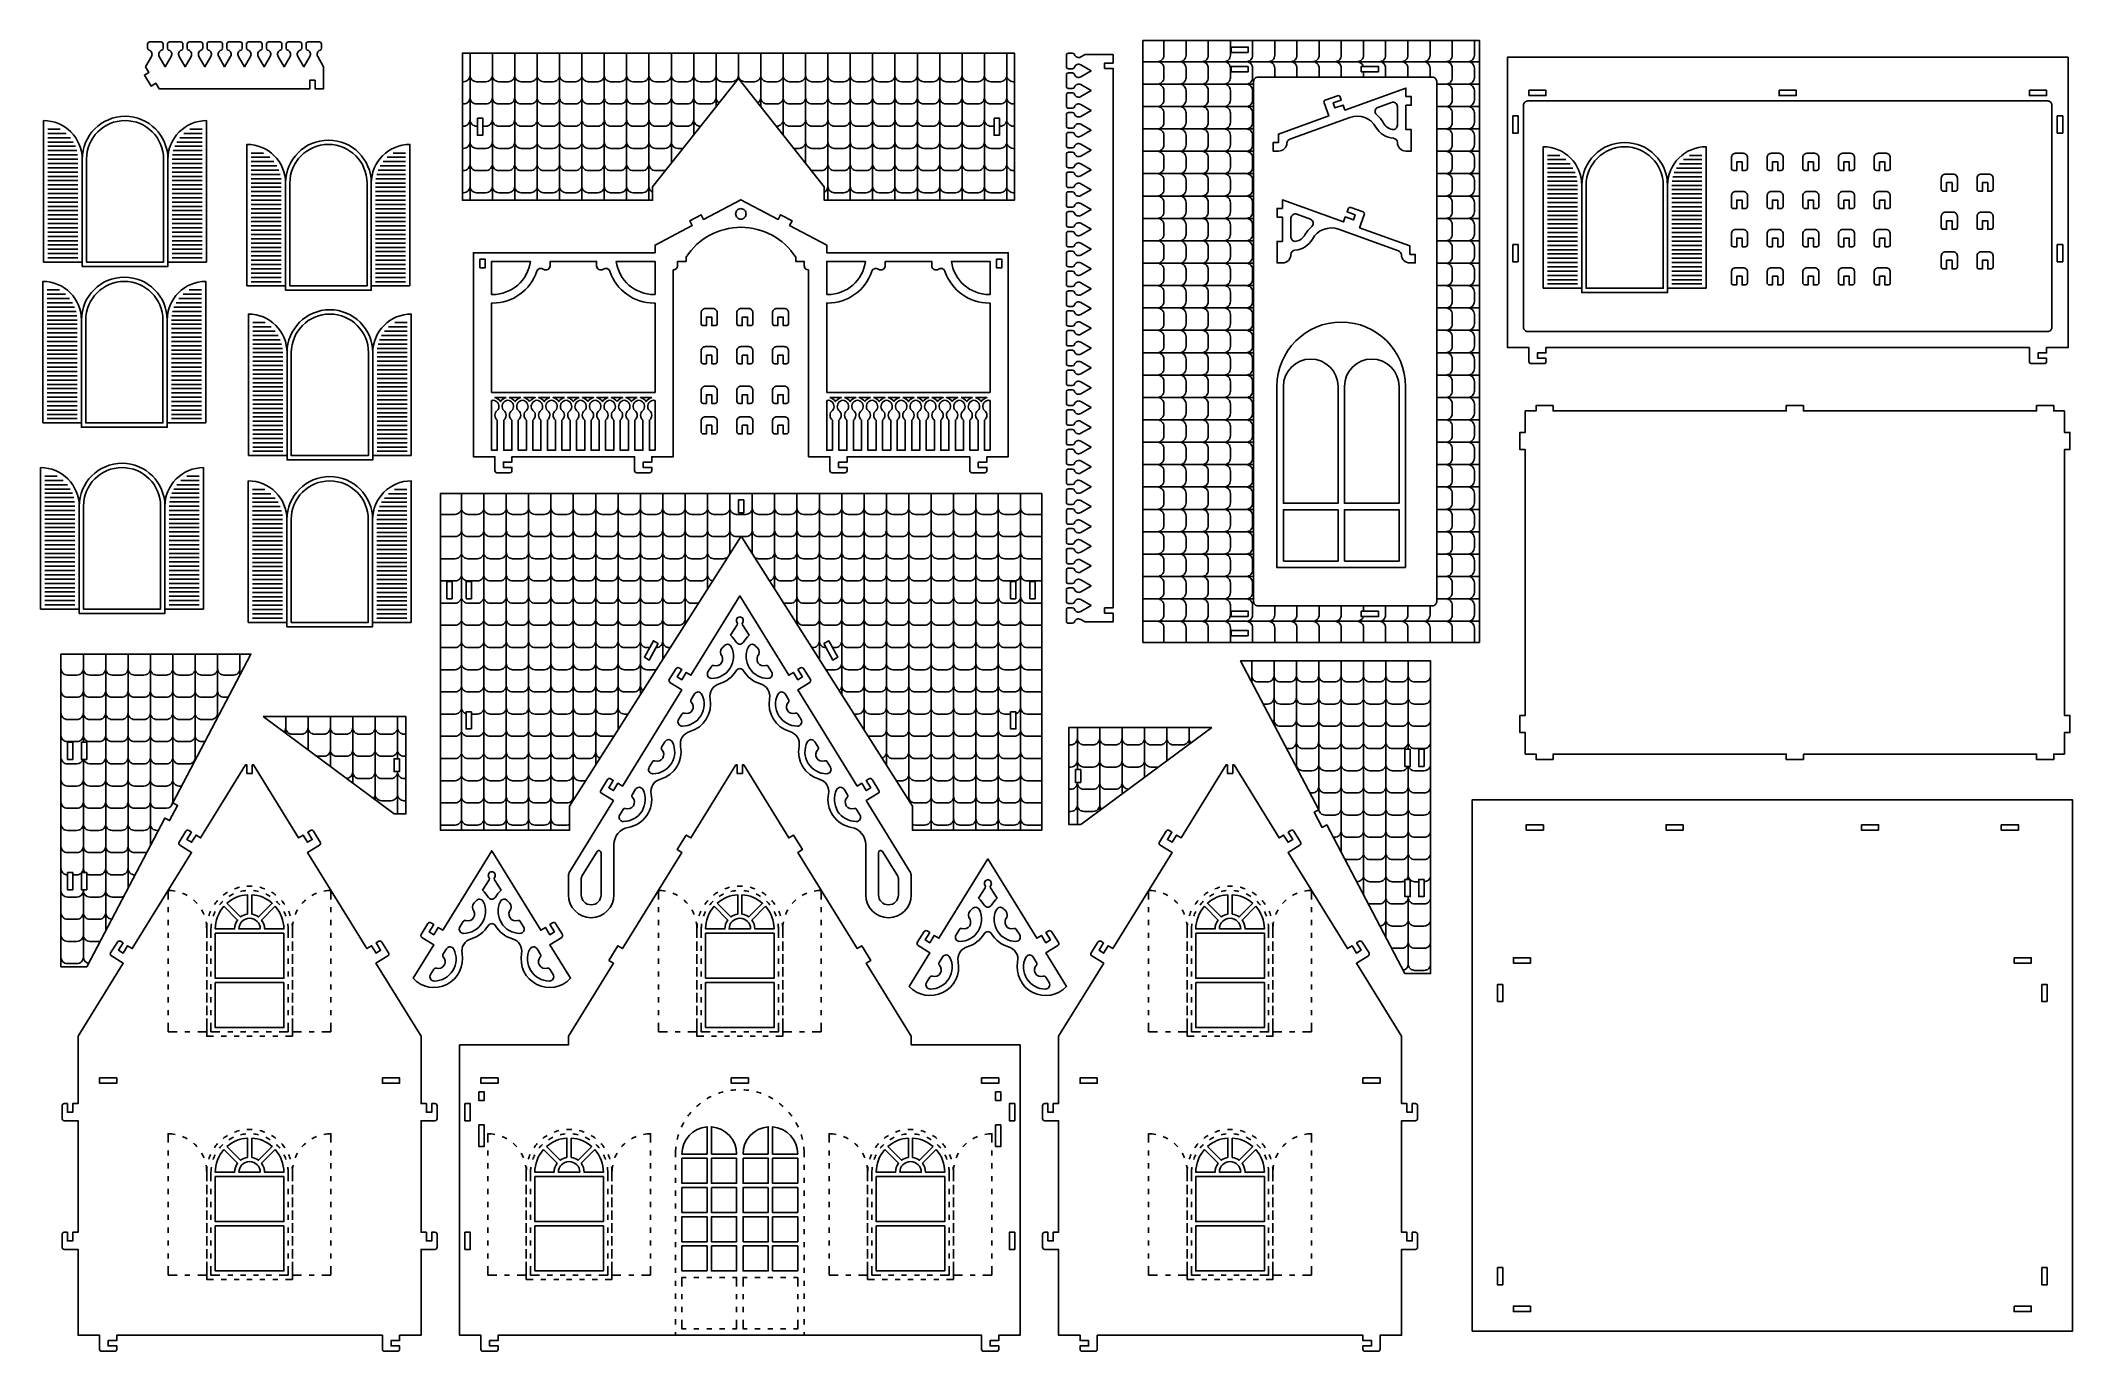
# Model space of a CAD drawing. Extents: x 3760.4 to 3807.8, y 1444 to 1474.5.
import ezdxf

# ---------------------------------------------------------------- set-up
doc = ezdxf.new("R2010")
doc.units = 0
doc.header["$MEASUREMENT"] = 0
doc.layers.add('LAYER1', color=18, linetype='CONTINUOUS')

msp = doc.modelspace()

# ---------------------------------------------------------------- linework, layer by layer
at = {"layer": 'LAYER1'}
for points in [[(3762.882, 1473.907), (3762.962, 1473.777), (3762.856, 1473.712), (3763.013, 1473.456), (3763.12, 1473.522), (3763.2, 1473.393), (3766.713, 1473.393), (3766.713, 1473.593), (3766.838, 1473.593), (3766.838, 1473.393), (3767.038, 1473.393), (3767.038, 1473.907), (3766.899, 1474.149, -0.475677), (3766.954, 1474.294, 0.32375), (3766.988, 1474.341), (3766.988, 1474.435, 0.414214), (3766.938, 1474.485), (3766.677, 1474.485, 0.414214), (3766.627, 1474.435), (3766.627, 1474.341, 0.32375), (3766.661, 1474.294, -0.475677), (3766.716, 1474.149), (3766.577, 1473.907), (3766.437, 1474.149, -0.475677), (3766.492, 1474.294, 0.32375), (3766.527, 1474.341), (3766.527, 1474.435, 0.414214), (3766.477, 1474.485), (3766.215, 1474.485, 0.414214), (3766.165, 1474.435), (3766.165, 1474.341, 0.32375), (3766.199, 1474.294, -0.475677), (3766.254, 1474.149), (3766.115, 1473.907), (3765.975, 1474.149, -0.475677), (3766.03, 1474.294, 0.32375), (3766.065, 1474.341), (3766.065, 1474.435, 0.414214), (3766.015, 1474.485), (3765.753, 1474.485, 0.414214), (3765.703, 1474.435), (3765.703, 1474.341, 0.32375), (3765.737, 1474.294, -0.475677), (3765.792, 1474.149), (3765.653, 1473.907), (3765.513, 1474.149, -0.475677), (3765.568, 1474.294, 0.32375), (3765.603, 1474.341), (3765.603, 1474.435, 0.414214), (3765.553, 1474.485), (3765.291, 1474.485, 0.414214), (3765.241, 1474.435), (3765.241, 1474.341, 0.32375), (3765.275, 1474.294, -0.475677), (3765.331, 1474.149), (3765.191, 1473.907), (3765.051, 1474.149, -0.475677), (3765.107, 1474.294, 0.32375), (3765.141, 1474.341), (3765.141, 1474.435, 0.414214), (3765.091, 1474.485), (3764.829, 1474.485, 0.414214), (3764.779, 1474.435), (3764.779, 1474.341, 0.32375), (3764.814, 1474.294, -0.475677), (3764.869, 1474.149), (3764.729, 1473.907), (3764.59, 1474.149, -0.475677), (3764.645, 1474.294, 0.32375), (3764.679, 1474.341), (3764.679, 1474.435, 0.414214), (3764.629, 1474.485), (3764.367, 1474.485, 0.414214), (3764.317, 1474.435), (3764.317, 1474.341, 0.32375), (3764.352, 1474.294, -0.475677), (3764.407, 1474.149), (3764.267, 1473.907), (3764.128, 1474.149, -0.475677), (3764.183, 1474.294, 0.32375), (3764.217, 1474.341), (3764.217, 1474.435, 0.414214), (3764.167, 1474.485), (3763.906, 1474.485, 0.414214), (3763.856, 1474.435), (3763.856, 1474.341, 0.32375), (3763.89, 1474.294, -0.475677), (3763.945, 1474.149), (3763.806, 1473.907), (3763.666, 1474.149, -0.475677), (3763.721, 1474.294, 0.32375), (3763.756, 1474.341), (3763.756, 1474.435, 0.414214), (3763.706, 1474.485), (3763.444, 1474.485, 0.414214), (3763.394, 1474.435), (3763.394, 1474.341, 0.32375), (3763.428, 1474.294, -0.475677), (3763.483, 1474.149), (3763.344, 1473.907), (3763.204, 1474.149, -0.475677), (3763.259, 1474.294, 0.32375), (3763.294, 1474.341), (3763.294, 1474.435, 0.414214), (3763.244, 1474.485), (3762.982, 1474.485, 0.414214), (3762.932, 1474.435), (3762.932, 1474.341, 0.32375), (3762.966, 1474.294, -0.475677), (3763.021, 1474.149)], [(3784.703, 1474.135, -0.475677), (3784.558, 1474.19, 0.32375), (3784.51, 1474.224), (3784.417, 1474.224, 0.414214), (3784.367, 1474.174), (3784.367, 1473.912, 0.414214), (3784.417, 1473.862), (3784.51, 1473.862, 0.32375), (3784.558, 1473.897, -0.475677), (3784.703, 1473.952), (3784.945, 1473.812), (3784.703, 1473.673, -0.475677), (3784.558, 1473.728, 0.32375), (3784.51, 1473.762), (3784.417, 1473.762, 0.414214), (3784.367, 1473.712), (3784.367, 1473.451, 0.414214), (3784.417, 1473.401), (3784.51, 1473.401, 0.32375), (3784.558, 1473.435, -0.475677), (3784.703, 1473.49), (3784.945, 1473.351), (3784.703, 1473.211, -0.475677), (3784.558, 1473.266, 0.32375), (3784.51, 1473.301), (3784.417, 1473.301, 0.414214), (3784.367, 1473.251), (3784.367, 1472.989, 0.414214), (3784.417, 1472.939), (3784.51, 1472.939, 0.32375), (3784.558, 1472.973, -0.475677), (3784.703, 1473.028), (3784.945, 1472.889), (3784.703, 1472.749, -0.475677), (3784.558, 1472.804, 0.32375), (3784.51, 1472.839), (3784.417, 1472.839, 0.414214), (3784.367, 1472.789), (3784.367, 1472.527, 0.414214), (3784.417, 1472.477), (3784.51, 1472.477, 0.32375), (3784.558, 1472.511, -0.475677), (3784.703, 1472.567), (3784.945, 1472.427), (3784.703, 1472.287, -0.475677), (3784.558, 1472.343, 0.32375), (3784.51, 1472.377), (3784.417, 1472.377, 0.414214), (3784.367, 1472.327), (3784.367, 1472.065, 0.414214), (3784.417, 1472.015), (3784.51, 1472.015, 0.32375), (3784.558, 1472.049, -0.475677), (3784.703, 1472.105), (3784.945, 1471.965), (3784.703, 1471.825, -0.475677), (3784.558, 1471.881, 0.32375), (3784.51, 1471.915), (3784.417, 1471.915, 0.414214), (3784.367, 1471.865), (3784.367, 1471.603, 0.414214), (3784.417, 1471.553), (3784.51, 1471.553, 0.32375), (3784.558, 1471.588, -0.475677), (3784.703, 1471.643), (3784.945, 1471.503), (3784.703, 1471.364, -0.475677), (3784.558, 1471.419, 0.32375), (3784.51, 1471.453), (3784.417, 1471.453, 0.414214), (3784.367, 1471.403), (3784.367, 1471.141, 0.414214), (3784.417, 1471.091), (3784.51, 1471.091, 0.32375), (3784.558, 1471.126, -0.475677), (3784.703, 1471.181), (3784.945, 1471.041), (3784.703, 1470.902, -0.475677), (3784.558, 1470.957, 0.32375), (3784.51, 1470.991), (3784.417, 1470.991, 0.414214), (3784.367, 1470.941), (3784.367, 1470.68, 0.414214), (3784.417, 1470.63), (3784.51, 1470.63, 0.32375), (3784.558, 1470.664, -0.475677), (3784.703, 1470.719), (3784.945, 1470.58), (3784.703, 1470.44, -0.475677), (3784.558, 1470.495, 0.32375), (3784.51, 1470.53), (3784.417, 1470.53, 0.414214), (3784.367, 1470.48), (3784.367, 1470.218, 0.414214), (3784.417, 1470.168), (3784.51, 1470.168, 0.32375), (3784.558, 1470.202, -0.475677), (3784.703, 1470.257), (3784.945, 1470.118), (3784.703, 1469.978, -0.475677), (3784.558, 1470.033, 0.32375), (3784.51, 1470.068), (3784.417, 1470.068, 0.414214), (3784.367, 1470.018), (3784.367, 1469.756, 0.414214), (3784.417, 1469.706), (3784.51, 1469.706, 0.32375), (3784.558, 1469.74, -0.475677), (3784.703, 1469.796), (3784.945, 1469.656), (3784.703, 1469.516, -0.475677), (3784.558, 1469.572, 0.32375), (3784.51, 1469.606), (3784.417, 1469.606, 0.414214), (3784.367, 1469.556), (3784.367, 1469.294, 0.414214), (3784.417, 1469.244), (3784.51, 1469.244, 0.32375), (3784.558, 1469.278, -0.475677), (3784.703, 1469.334), (3784.945, 1469.194), (3784.703, 1469.054, -0.475677), (3784.558, 1469.11, 0.32375), (3784.51, 1469.144), (3784.417, 1469.144, 0.414214), (3784.367, 1469.094), (3784.367, 1468.832, 0.414214), (3784.417, 1468.782), (3784.51, 1468.782, 0.32375), (3784.558, 1468.817, -0.475677), (3784.703, 1468.872), (3784.945, 1468.732), (3784.703, 1468.593, -0.475677), (3784.558, 1468.648, 0.32375), (3784.51, 1468.682), (3784.417, 1468.682, 0.414214), (3784.367, 1468.632), (3784.367, 1468.37, 0.414214), (3784.417, 1468.32), (3784.51, 1468.32, 0.32375), (3784.558, 1468.355, -0.475677), (3784.703, 1468.41), (3784.945, 1468.27), (3784.703, 1468.131, -0.475677), (3784.558, 1468.186, 0.32375), (3784.51, 1468.22), (3784.417, 1468.22, 0.414214), (3784.367, 1468.17), (3784.367, 1467.909, 0.414214), (3784.417, 1467.859), (3784.51, 1467.859, 0.32375), (3784.558, 1467.893, -0.475677), (3784.703, 1467.948), (3784.945, 1467.809), (3784.703, 1467.669, -0.475677), (3784.558, 1467.724, 0.32375), (3784.51, 1467.759), (3784.417, 1467.759, 0.414214), (3784.367, 1467.709), (3784.367, 1467.447, 0.414214), (3784.417, 1467.397), (3784.51, 1467.397, 0.32375), (3784.558, 1467.431, -0.475677), (3784.703, 1467.486), (3784.945, 1467.347), (3784.703, 1467.207, -0.475677), (3784.558, 1467.262, 0.32375), (3784.51, 1467.297), (3784.417, 1467.297, 0.414214), (3784.367, 1467.247), (3784.367, 1466.985, 0.414214), (3784.417, 1466.935), (3784.51, 1466.935, 0.32375), (3784.558, 1466.969, -0.475677), (3784.703, 1467.025), (3784.945, 1466.885), (3784.703, 1466.745, -0.475677), (3784.558, 1466.801, 0.32375), (3784.51, 1466.835), (3784.417, 1466.835, 0.414214), (3784.367, 1466.785), (3784.367, 1466.523, 0.414214), (3784.417, 1466.473), (3784.51, 1466.473, 0.32375), (3784.558, 1466.507, -0.475677), (3784.703, 1466.563), (3784.945, 1466.423), (3784.703, 1466.283, -0.475677), (3784.558, 1466.339, 0.32375), (3784.51, 1466.373), (3784.417, 1466.373, 0.414214), (3784.367, 1466.323), (3784.367, 1466.061, 0.414214), (3784.417, 1466.011), (3784.51, 1466.011, 0.32375), (3784.558, 1466.046, -0.475677), (3784.703, 1466.101), (3784.945, 1465.961), (3784.703, 1465.822, -0.475677), (3784.558, 1465.877, 0.32375), (3784.51, 1465.911), (3784.417, 1465.911, 0.414214), (3784.367, 1465.861), (3784.367, 1465.599, 0.414214), (3784.417, 1465.549), (3784.51, 1465.549, 0.32375), (3784.558, 1465.584, -0.475677), (3784.703, 1465.639), (3784.945, 1465.499), (3784.703, 1465.36, -0.475677), (3784.558, 1465.415, 0.32375), (3784.51, 1465.449), (3784.417, 1465.449, 0.414214), (3784.367, 1465.399), (3784.367, 1465.138, 0.414214), (3784.417, 1465.088), (3784.51, 1465.088, 0.32375), (3784.558, 1465.122, -0.475677), (3784.703, 1465.177), (3784.945, 1465.038), (3784.703, 1464.898, -0.475677), (3784.558, 1464.953, 0.32375), (3784.51, 1464.988), (3784.417, 1464.988, 0.414214), (3784.367, 1464.938), (3784.367, 1464.676, 0.414214), (3784.417, 1464.626), (3784.51, 1464.626, 0.32375), (3784.558, 1464.66, -0.475677), (3784.703, 1464.715), (3784.945, 1464.576), (3784.703, 1464.436, -0.475677), (3784.558, 1464.491, 0.32375), (3784.51, 1464.526), (3784.417, 1464.526, 0.414214), (3784.367, 1464.476), (3784.367, 1464.214, 0.414214), (3784.417, 1464.164), (3784.51, 1464.164, 0.32375), (3784.558, 1464.198, -0.475677), (3784.703, 1464.254), (3784.945, 1464.114), (3784.703, 1463.974, -0.475677), (3784.558, 1464.03, 0.32375), (3784.51, 1464.064), (3784.417, 1464.064, 0.414214), (3784.367, 1464.014), (3784.367, 1463.752, 0.414214), (3784.417, 1463.702), (3784.51, 1463.702, 0.32375), (3784.558, 1463.736, -0.475677), (3784.703, 1463.792), (3784.945, 1463.652), (3784.703, 1463.512, -0.475677), (3784.558, 1463.568, 0.32375), (3784.51, 1463.602), (3784.417, 1463.602, 0.414214), (3784.367, 1463.552), (3784.367, 1463.29, 0.414214), (3784.417, 1463.24), (3784.51, 1463.24, 0.32375), (3784.558, 1463.275, -0.475677), (3784.703, 1463.33), (3784.945, 1463.19), (3784.703, 1463.051, -0.475677), (3784.558, 1463.106, 0.32375), (3784.51, 1463.14), (3784.417, 1463.14, 0.414214), (3784.367, 1463.09), (3784.367, 1462.828, 0.414214), (3784.417, 1462.778), (3784.51, 1462.778, 0.32375), (3784.558, 1462.813, -0.475677), (3784.703, 1462.868), (3784.945, 1462.728), (3784.703, 1462.589, -0.475677), (3784.558, 1462.644, 0.32375), (3784.51, 1462.678), (3784.417, 1462.678, 0.414214), (3784.367, 1462.628), (3784.367, 1462.367, 0.414214), (3784.417, 1462.317), (3784.51, 1462.317, 0.32375), (3784.558, 1462.351, -0.475677), (3784.703, 1462.406), (3784.945, 1462.267), (3784.703, 1462.127, -0.475677), (3784.558, 1462.182, 0.32375), (3784.51, 1462.217), (3784.417, 1462.217, 0.414214), (3784.367, 1462.167), (3784.367, 1461.905, 0.414214), (3784.417, 1461.855), (3784.51, 1461.855, 0.32375), (3784.558, 1461.889, -0.475677), (3784.703, 1461.944), (3784.945, 1461.805), (3784.703, 1461.665, -0.475677), (3784.558, 1461.72, 0.32375), (3784.51, 1461.755), (3784.417, 1461.755, 0.414214), (3784.367, 1461.705), (3784.367, 1461.443, 0.414214), (3784.417, 1461.393), (3784.51, 1461.393, 0.32375), (3784.558, 1461.427, -0.475677), (3784.703, 1461.483), (3784.945, 1461.343), (3784.703, 1461.203, -0.475677), (3784.558, 1461.259, 0.32375), (3784.51, 1461.293), (3784.417, 1461.293, 0.414214), (3784.367, 1461.243), (3784.367, 1460.981, 0.414214), (3784.417, 1460.931), (3784.51, 1460.931, 0.32375), (3784.558, 1460.965, -0.475677), (3784.703, 1461.021), (3784.792, 1460.969, 0.131652), (3784.817, 1460.963), (3785.459, 1460.963), (3785.459, 1461.163), (3785.259, 1461.163), (3785.259, 1461.288), (3785.459, 1461.288), (3785.459, 1473.868), (3785.259, 1473.868), (3785.259, 1473.993), (3785.459, 1473.993), (3785.459, 1474.193), (3784.817, 1474.193, 0.131652), (3784.792, 1474.186)], [(3807.738, 1474.13), (3794.658, 1474.13), (3794.658, 1467.36), (3795.158, 1467.36), (3795.158, 1467.035, 0.414214), (3795.208, 1466.985), (3795.508, 1466.985, 0.414214), (3795.558, 1467.035), (3795.558, 1467.11), (3795.358, 1467.11), (3795.358, 1467.235), (3795.558, 1467.235), (3795.558, 1467.36), (3806.838, 1467.36), (3806.838, 1467.035, 0.414214), (3806.888, 1466.985), (3807.188, 1466.985, 0.414214), (3807.238, 1467.035), (3807.238, 1467.11), (3807.038, 1467.11), (3807.038, 1467.235), (3807.238, 1467.235), (3807.238, 1467.36), (3807.738, 1467.36)], [(3793.008, 1473.566), (3793.008, 1461.436, -0.414214), (3792.908, 1461.336), (3788.836, 1461.336, -0.414214), (3788.736, 1461.436), (3788.736, 1473.566, -0.414214), (3788.836, 1473.666), (3792.908, 1473.666, -0.414214)], [(3790.755, 1473.202, 0.414214), (3790.691, 1473.232), (3790.409, 1473.13, 0.414214), (3790.379, 1473.066), (3790.49, 1472.76), (3789.315, 1472.336), (3789.315, 1472.141), (3789.19, 1472.141), (3789.19, 1471.941), (3789.315, 1471.941, 0.3991), (3789.515, 1472.13, -0.301728), (3789.581, 1472.219), (3790.983, 1472.726, -0.36851), (3791.59, 1472.497, 0.256171), (3791.997, 1472.24, -0.396051), (3792.09, 1472.141, 0.414214), (3792.29, 1471.941), (3792.415, 1471.941), (3792.415, 1472.441), (3792.29, 1472.441), (3792.29, 1473.011), (3792.415, 1473.011), (3792.415, 1473.211), (3792.29, 1473.211), (3792.29, 1473.411), (3790.866, 1472.896), (3790.823, 1473.014), (3790.635, 1472.946), (3790.593, 1473.063), (3790.781, 1473.131)], [(3792.09, 1472.983), (3792.09, 1472.543, -0.470475), (3791.972, 1472.445, -0.222915), (3791.765, 1472.594, 0.091524), (3791.604, 1472.791, -0.57735), (3791.634, 1472.961), (3791.956, 1473.077, -0.519833)], [(3807.363, 1473.01), (3807.363, 1467.835, -0.414214), (3807.263, 1467.735), (3795.133, 1467.735, -0.414214), (3795.033, 1467.835), (3795.033, 1473.01, -0.414214), (3795.133, 1473.11), (3807.263, 1473.11, -0.414214)], [(3760.505, 1469.352), (3761.405, 1469.352), (3761.405, 1471.752, 0.414214), (3760.505, 1472.652)], [(3763.405, 1471.752), (3763.405, 1469.252), (3761.405, 1469.252), (3761.405, 1471.752, -1)], [(3763.305, 1471.752), (3763.305, 1469.352), (3761.505, 1469.352), (3761.505, 1471.752, -1)], [(3764.305, 1469.352), (3763.405, 1469.352), (3763.405, 1471.752, -0.414214), (3764.305, 1472.652)], [(3765.25, 1468.796), (3766.15, 1468.796), (3766.15, 1471.196, 0.414214), (3765.25, 1472.096)], [(3766.15, 1471.196), (3766.15, 1468.696), (3768.15, 1468.696), (3768.15, 1471.196, 1)], [(3766.25, 1471.196), (3766.25, 1468.796), (3768.05, 1468.796), (3768.05, 1471.196, 1)], [(3769.05, 1468.796), (3768.15, 1468.796), (3768.15, 1471.196, -0.414214), (3769.05, 1472.096)], [(3795.494, 1468.742), (3796.394, 1468.742), (3796.394, 1471.142, 0.414214), (3795.494, 1472.042)], [(3796.394, 1471.142), (3796.394, 1468.642), (3798.394, 1468.642), (3798.394, 1471.142, 1)], [(3796.494, 1471.142), (3796.494, 1468.742), (3798.294, 1468.742), (3798.294, 1471.142, 1)], [(3799.294, 1468.742), (3798.394, 1468.742), (3798.394, 1471.142, -0.414214), (3799.294, 1472.042)], [(3799.883, 1471.539), (3799.883, 1471.789, -0.414214), (3799.983, 1471.889), (3800.158, 1471.889, -0.414214), (3800.258, 1471.789), (3800.258, 1471.539, -0.414214), (3800.208, 1471.489), (3800.133, 1471.489), (3800.133, 1471.689), (3800.008, 1471.689), (3800.008, 1471.489), (3799.933, 1471.489, -0.414214)], [(3800.716, 1471.539), (3800.716, 1471.789, -0.414214), (3800.816, 1471.889), (3800.991, 1471.889, -0.414214), (3801.091, 1471.789), (3801.091, 1471.539, -0.414214), (3801.041, 1471.489), (3800.966, 1471.489), (3800.966, 1471.689), (3800.841, 1471.689), (3800.841, 1471.489), (3800.766, 1471.489, -0.414214)], [(3801.549, 1471.539), (3801.549, 1471.789, -0.414214), (3801.649, 1471.889), (3801.824, 1471.889, -0.414214), (3801.924, 1471.789), (3801.924, 1471.539, -0.414214), (3801.874, 1471.489), (3801.799, 1471.489), (3801.799, 1471.689), (3801.674, 1471.689), (3801.674, 1471.489), (3801.599, 1471.489, -0.414214)], [(3802.383, 1471.539), (3802.383, 1471.789, -0.414214), (3802.483, 1471.889), (3802.658, 1471.889, -0.414214), (3802.758, 1471.789), (3802.758, 1471.539, -0.414214), (3802.708, 1471.489), (3802.633, 1471.489), (3802.633, 1471.689), (3802.508, 1471.689), (3802.508, 1471.489), (3802.433, 1471.489, -0.414214)], [(3803.216, 1471.539), (3803.216, 1471.789, -0.414214), (3803.316, 1471.889), (3803.491, 1471.889, -0.414214), (3803.591, 1471.789), (3803.591, 1471.539, -0.414214), (3803.541, 1471.489), (3803.466, 1471.489), (3803.466, 1471.689), (3803.341, 1471.689), (3803.341, 1471.489), (3803.266, 1471.489, -0.414214)], [(3799.883, 1470.65), (3799.883, 1470.9, -0.414214), (3799.983, 1471), (3800.158, 1471, -0.414214), (3800.258, 1470.9), (3800.258, 1470.65, -0.414214), (3800.208, 1470.6), (3800.133, 1470.6), (3800.133, 1470.8), (3800.008, 1470.8), (3800.008, 1470.6), (3799.933, 1470.6, -0.414214)], [(3800.716, 1470.65), (3800.716, 1470.9, -0.414214), (3800.816, 1471), (3800.991, 1471, -0.414214), (3801.091, 1470.9), (3801.091, 1470.65, -0.414214), (3801.041, 1470.6), (3800.966, 1470.6), (3800.966, 1470.8), (3800.841, 1470.8), (3800.841, 1470.6), (3800.766, 1470.6, -0.414214)], [(3801.549, 1470.65), (3801.549, 1470.9, -0.414214), (3801.649, 1471), (3801.824, 1471, -0.414214), (3801.924, 1470.9), (3801.924, 1470.65, -0.414214), (3801.874, 1470.6), (3801.799, 1470.6), (3801.799, 1470.8), (3801.674, 1470.8), (3801.674, 1470.6), (3801.599, 1470.6, -0.414214)], [(3802.383, 1470.65), (3802.383, 1470.9, -0.414214), (3802.483, 1471), (3802.658, 1471, -0.414214), (3802.758, 1470.9), (3802.758, 1470.65, -0.414214), (3802.708, 1470.6), (3802.633, 1470.6), (3802.633, 1470.8), (3802.508, 1470.8), (3802.508, 1470.6), (3802.433, 1470.6, -0.414214)], [(3803.216, 1470.65), (3803.216, 1470.9, -0.414214), (3803.316, 1471), (3803.491, 1471, -0.414214), (3803.591, 1470.9), (3803.591, 1470.65, -0.414214), (3803.541, 1470.6), (3803.466, 1470.6), (3803.466, 1470.8), (3803.341, 1470.8), (3803.341, 1470.6), (3803.266, 1470.6, -0.414214)], [(3804.781, 1471.056), (3804.781, 1471.306, -0.414214), (3804.881, 1471.406), (3805.056, 1471.406, -0.414214), (3805.156, 1471.306), (3805.156, 1471.056, -0.414214), (3805.106, 1471.006), (3805.031, 1471.006), (3805.031, 1471.206), (3804.906, 1471.206), (3804.906, 1471.006), (3804.831, 1471.006, -0.414214)], [(3805.614, 1471.056), (3805.614, 1471.306, -0.414214), (3805.714, 1471.406), (3805.889, 1471.406, -0.414214), (3805.989, 1471.306), (3805.989, 1471.056, -0.414214), (3805.939, 1471.006), (3805.864, 1471.006), (3805.864, 1471.206), (3805.739, 1471.206), (3805.739, 1471.006), (3805.664, 1471.006, -0.414214)], [(3775.195, 1467.325), (3775.195, 1469.17, 0.414214), (3775.295, 1469.27), (3775.295, 1469.37), (3775.495, 1469.37), (3775.495, 1469.47, -0.542632), (3778.052, 1469.47), (3778.052, 1469.37), (3778.252, 1469.37), (3778.252, 1469.27, 0.414214), (3778.352, 1469.17), (3778.352, 1467.325), (3778.352, 1464.815), (3778.852, 1464.815), (3778.852, 1464.49, 0.414214), (3778.902, 1464.44), (3779.202, 1464.44, 0.414214), (3779.252, 1464.49), (3779.252, 1464.565), (3779.052, 1464.565), (3779.052, 1464.69), (3779.252, 1464.69), (3779.252, 1464.815), (3782.113, 1464.815), (3782.113, 1464.49, 0.414214), (3782.163, 1464.44), (3782.463, 1464.44, 0.414214), (3782.513, 1464.49), (3782.513, 1464.565), (3782.313, 1464.565), (3782.313, 1464.69), (3782.513, 1464.69), (3782.513, 1464.815), (3783.013, 1464.815), (3783.013, 1467.325), (3783.013, 1469.57), (3778.777, 1469.57), (3778.777, 1469.748), (3777.908, 1470.208), (3777.966, 1470.318), (3777.701, 1470.458), (3777.643, 1470.348), (3776.773, 1470.807), (3775.904, 1470.348), (3775.846, 1470.458), (3775.58, 1470.318), (3775.639, 1470.208), (3774.77, 1469.748), (3774.77, 1469.57), (3770.533, 1469.57), (3770.533, 1467.325), (3770.533, 1464.815), (3771.033, 1464.815), (3771.033, 1464.49, 0.414214), (3771.083, 1464.44), (3771.383, 1464.44, 0.414214), (3771.433, 1464.49), (3771.433, 1464.565), (3771.233, 1464.565), (3771.233, 1464.69), (3771.433, 1464.69), (3771.433, 1464.815), (3774.295, 1464.815), (3774.295, 1464.49, 0.414214), (3774.345, 1464.44), (3774.645, 1464.44, 0.414214), (3774.695, 1464.49), (3774.695, 1464.565), (3774.495, 1464.565), (3774.495, 1464.69), (3774.695, 1464.69), (3774.695, 1464.815), (3775.195, 1464.815)], [(3776.773, 1470.599, 0.414214), (3776.651, 1470.477, 0.414214), (3776.773, 1470.355, 0.414214), (3776.895, 1470.477, 0.414214)], [(3790.942, 1470.594, -0.414214), (3791.006, 1470.624), (3791.289, 1470.523, -0.414214), (3791.319, 1470.458), (3791.208, 1470.153), (3792.382, 1469.729), (3792.382, 1469.533), (3792.507, 1469.533), (3792.507, 1469.333), (3792.382, 1469.333, -0.3991), (3792.183, 1469.523, 0.301728), (3792.117, 1469.612), (3790.715, 1470.118, 0.36851), (3790.108, 1469.89, -0.256171), (3789.701, 1469.633, 0.396051), (3789.608, 1469.533, -0.414214), (3789.408, 1469.333), (3789.283, 1469.333), (3789.283, 1469.833), (3789.408, 1469.833), (3789.408, 1470.404), (3789.283, 1470.404), (3789.283, 1470.604), (3789.408, 1470.604), (3789.408, 1470.804), (3790.832, 1470.289), (3790.874, 1470.406), (3791.063, 1470.338), (3791.105, 1470.456), (3790.917, 1470.524)], [(3789.608, 1470.376), (3789.608, 1469.936, 0.470475), (3789.726, 1469.837, 0.222915), (3789.933, 1469.987, -0.091524), (3790.094, 1470.183, 0.57735), (3790.063, 1470.354), (3789.741, 1470.47, 0.519833)], [(3804.781, 1470.167), (3804.781, 1470.417, -0.414214), (3804.881, 1470.517), (3805.056, 1470.517, -0.414214), (3805.156, 1470.417), (3805.156, 1470.167, -0.414214), (3805.106, 1470.117), (3805.031, 1470.117), (3805.031, 1470.317), (3804.906, 1470.317), (3804.906, 1470.117), (3804.831, 1470.117, -0.414214)], [(3805.614, 1470.167), (3805.614, 1470.417, -0.414214), (3805.714, 1470.517), (3805.889, 1470.517, -0.414214), (3805.989, 1470.417), (3805.989, 1470.167, -0.414214), (3805.939, 1470.117), (3805.864, 1470.117), (3805.864, 1470.317), (3805.739, 1470.317), (3805.739, 1470.117), (3805.664, 1470.117, -0.414214)], [(3799.883, 1469.761), (3799.883, 1470.011, -0.414214), (3799.983, 1470.111), (3800.158, 1470.111, -0.414214), (3800.258, 1470.011), (3800.258, 1469.761, -0.414214), (3800.208, 1469.711), (3800.133, 1469.711), (3800.133, 1469.911), (3800.008, 1469.911), (3800.008, 1469.711), (3799.933, 1469.711, -0.414214)], [(3800.716, 1469.761), (3800.716, 1470.011, -0.414214), (3800.816, 1470.111), (3800.991, 1470.111, -0.414214), (3801.091, 1470.011), (3801.091, 1469.761, -0.414214), (3801.041, 1469.711), (3800.966, 1469.711), (3800.966, 1469.911), (3800.841, 1469.911), (3800.841, 1469.711), (3800.766, 1469.711, -0.414214)], [(3801.549, 1469.761), (3801.549, 1470.011, -0.414214), (3801.649, 1470.111), (3801.824, 1470.111, -0.414214), (3801.924, 1470.011), (3801.924, 1469.761, -0.414214), (3801.874, 1469.711), (3801.799, 1469.711), (3801.799, 1469.911), (3801.674, 1469.911), (3801.674, 1469.711), (3801.599, 1469.711, -0.414214)], [(3802.383, 1469.761), (3802.383, 1470.011, -0.414214), (3802.483, 1470.111), (3802.658, 1470.111, -0.414214), (3802.758, 1470.011), (3802.758, 1469.761, -0.414214), (3802.708, 1469.711), (3802.633, 1469.711), (3802.633, 1469.911), (3802.508, 1469.911), (3802.508, 1469.711), (3802.433, 1469.711, -0.414214)], [(3803.216, 1469.761), (3803.216, 1470.011, -0.414214), (3803.316, 1470.111), (3803.491, 1470.111, -0.414214), (3803.591, 1470.011), (3803.591, 1469.761, -0.414214), (3803.541, 1469.711), (3803.466, 1469.711), (3803.466, 1469.911), (3803.341, 1469.911), (3803.341, 1469.711), (3803.266, 1469.711, -0.414214)], [(3804.781, 1469.244), (3804.781, 1469.494, -0.414214), (3804.881, 1469.594), (3805.056, 1469.594, -0.414214), (3805.156, 1469.494), (3805.156, 1469.244, -0.414214), (3805.106, 1469.194), (3805.031, 1469.194), (3805.031, 1469.394), (3804.906, 1469.394), (3804.906, 1469.194), (3804.831, 1469.194, -0.414214)], [(3805.614, 1469.244), (3805.614, 1469.494, -0.414214), (3805.714, 1469.594), (3805.889, 1469.594, -0.414214), (3805.989, 1469.494), (3805.989, 1469.244, -0.414214), (3805.939, 1469.194), (3805.864, 1469.194), (3805.864, 1469.394), (3805.739, 1469.394), (3805.739, 1469.194), (3805.664, 1469.194, -0.414214)], [(3770.981, 1468.597, 0.376684), (3771.861, 1469.37), (3770.958, 1469.37), (3770.958, 1468.597)], [(3770.958, 1467.325), (3770.958, 1468.397), (3770.981, 1468.397, 0.322075), (3772.012, 1469.138, -0.501769), (3772.164, 1469.188, 0.607857), (3772.322, 1469.269), (3772.322, 1469.37), (3773.406, 1469.37), (3773.406, 1469.269, 0.607857), (3773.564, 1469.188, -0.501769), (3773.716, 1469.138, 0.322075), (3774.747, 1468.397), (3774.77, 1468.397), (3774.77, 1467.325), (3774.77, 1466.315), (3770.958, 1466.315)], [(3774.77, 1468.597), (3774.77, 1469.37), (3773.867, 1469.37, 0.376684), (3774.747, 1468.597)], [(3778.777, 1468.597), (3778.777, 1469.37), (3779.68, 1469.37, -0.376684), (3778.8, 1468.597)], [(3778.777, 1467.325), (3778.777, 1466.315), (3782.588, 1466.315), (3782.588, 1467.325), (3782.588, 1468.397), (3782.566, 1468.397, -0.322075), (3781.535, 1469.138, 0.501769), (3781.383, 1469.188, -0.607857), (3781.225, 1469.269), (3781.225, 1469.37), (3780.14, 1469.37), (3780.14, 1469.269, -0.607857), (3779.983, 1469.188, 0.501769), (3779.83, 1469.138, -0.322075), (3778.8, 1468.397), (3778.777, 1468.397)], [(3782.566, 1468.597, -0.376684), (3781.686, 1469.37), (3782.588, 1469.37), (3782.588, 1468.597)], [(3799.883, 1468.872), (3799.883, 1469.122, -0.414214), (3799.983, 1469.222), (3800.158, 1469.222, -0.414214), (3800.258, 1469.122), (3800.258, 1468.872, -0.414214), (3800.208, 1468.822), (3800.133, 1468.822), (3800.133, 1469.022), (3800.008, 1469.022), (3800.008, 1468.822), (3799.933, 1468.822, -0.414214)], [(3800.716, 1468.872), (3800.716, 1469.122, -0.414214), (3800.816, 1469.222), (3800.991, 1469.222, -0.414214), (3801.091, 1469.122), (3801.091, 1468.872, -0.414214), (3801.041, 1468.822), (3800.966, 1468.822), (3800.966, 1469.022), (3800.841, 1469.022), (3800.841, 1468.822), (3800.766, 1468.822, -0.414214)], [(3801.549, 1468.872), (3801.549, 1469.122, -0.414214), (3801.649, 1469.222), (3801.824, 1469.222, -0.414214), (3801.924, 1469.122), (3801.924, 1468.872, -0.414214), (3801.874, 1468.822), (3801.799, 1468.822), (3801.799, 1469.022), (3801.674, 1469.022), (3801.674, 1468.822), (3801.599, 1468.822, -0.414214)], [(3802.383, 1468.872), (3802.383, 1469.122, -0.414214), (3802.483, 1469.222), (3802.658, 1469.222, -0.414214), (3802.758, 1469.122), (3802.758, 1468.872, -0.414214), (3802.708, 1468.822), (3802.633, 1468.822), (3802.633, 1469.022), (3802.508, 1469.022), (3802.508, 1468.822), (3802.433, 1468.822, -0.414214)], [(3803.216, 1468.872), (3803.216, 1469.122, -0.414214), (3803.316, 1469.222), (3803.491, 1469.222, -0.414214), (3803.591, 1469.122), (3803.591, 1468.872, -0.414214), (3803.541, 1468.822), (3803.466, 1468.822), (3803.466, 1469.022), (3803.341, 1469.022), (3803.341, 1468.822), (3803.266, 1468.822, -0.414214)], [(3760.488, 1465.602), (3761.388, 1465.602), (3761.388, 1468.002, 0.414214), (3760.488, 1468.902)], [(3763.388, 1468.002), (3763.388, 1465.502), (3761.388, 1465.502), (3761.388, 1468.002, -1)], [(3763.288, 1468.002), (3763.288, 1465.602), (3761.488, 1465.602), (3761.488, 1468.002, -1)], [(3764.288, 1465.602), (3763.388, 1465.602), (3763.388, 1468.002, -0.414214), (3764.288, 1468.902)], [(3765.284, 1464.841), (3766.184, 1464.841), (3766.184, 1467.241, 0.414214), (3765.284, 1468.141)], [(3766.184, 1467.241), (3766.184, 1464.741), (3768.184, 1464.741), (3768.184, 1467.241, 1)], [(3766.284, 1467.241), (3766.284, 1464.841), (3768.084, 1464.841), (3768.084, 1467.241, 1)], [(3769.084, 1464.841), (3768.184, 1464.841), (3768.184, 1467.241, -0.414214), (3769.084, 1468.141)], [(3775.845, 1467.921), (3775.845, 1468.171, -0.414214), (3775.945, 1468.271), (3776.12, 1468.271, -0.414214), (3776.22, 1468.171), (3776.22, 1467.921, -0.414214), (3776.17, 1467.871), (3776.095, 1467.871), (3776.095, 1468.071), (3775.97, 1468.071), (3775.97, 1467.871), (3775.895, 1467.871, -0.414214)], [(3776.679, 1467.921), (3776.679, 1468.171, -0.414214), (3776.779, 1468.271), (3776.954, 1468.271, -0.414214), (3777.054, 1468.171), (3777.054, 1467.921, -0.414214), (3777.004, 1467.871), (3776.929, 1467.871), (3776.929, 1468.071), (3776.804, 1468.071), (3776.804, 1467.871), (3776.729, 1467.871, -0.414214)], [(3777.512, 1467.921), (3777.512, 1468.171, -0.414214), (3777.612, 1468.271), (3777.787, 1468.271, -0.414214), (3777.887, 1468.171), (3777.887, 1467.921, -0.414214), (3777.837, 1467.871), (3777.762, 1467.871), (3777.762, 1468.071), (3777.637, 1468.071), (3777.637, 1467.871), (3777.562, 1467.871, -0.414214)], [(3792.281, 1462.229), (3792.281, 1466.455, 1), (3789.281, 1466.455), (3789.281, 1462.229)], [(3775.845, 1467.032), (3775.845, 1467.282, -0.414214), (3775.945, 1467.382), (3776.12, 1467.382, -0.414214), (3776.22, 1467.282), (3776.22, 1467.032, -0.414214), (3776.17, 1466.982), (3776.095, 1466.982), (3776.095, 1467.182), (3775.97, 1467.182), (3775.97, 1466.982), (3775.895, 1466.982, -0.414214)], [(3776.679, 1467.032), (3776.679, 1467.282, -0.414214), (3776.779, 1467.382), (3776.954, 1467.382, -0.414214), (3777.054, 1467.282), (3777.054, 1467.032, -0.414214), (3777.004, 1466.982), (3776.929, 1466.982), (3776.929, 1467.182), (3776.804, 1467.182), (3776.804, 1466.982), (3776.729, 1466.982, -0.414214)], [(3777.512, 1467.032), (3777.512, 1467.282, -0.414214), (3777.612, 1467.382), (3777.787, 1467.382, -0.414214), (3777.887, 1467.282), (3777.887, 1467.032, -0.414214), (3777.837, 1466.982), (3777.762, 1466.982), (3777.762, 1467.182), (3777.637, 1467.182), (3777.637, 1466.982), (3777.562, 1466.982, -0.414214)], [(3789.431, 1466.455), (3789.431, 1463.729), (3790.706, 1463.729), (3790.706, 1466.455, 1)], [(3790.856, 1466.455), (3790.856, 1463.729), (3792.131, 1463.729), (3792.131, 1466.455, 1)], [(3775.845, 1466.108), (3775.845, 1466.358, -0.414214), (3775.945, 1466.458), (3776.12, 1466.458, -0.414214), (3776.22, 1466.358), (3776.22, 1466.108, -0.414214), (3776.17, 1466.058), (3776.095, 1466.058), (3776.095, 1466.258), (3775.97, 1466.258), (3775.97, 1466.058), (3775.895, 1466.058, -0.414214)], [(3776.679, 1466.108), (3776.679, 1466.358, -0.414214), (3776.779, 1466.458), (3776.954, 1466.458, -0.414214), (3777.054, 1466.358), (3777.054, 1466.108, -0.414214), (3777.004, 1466.058), (3776.929, 1466.058), (3776.929, 1466.258), (3776.804, 1466.258), (3776.804, 1466.058), (3776.729, 1466.058, -0.414214)], [(3777.512, 1466.108), (3777.512, 1466.358, -0.414214), (3777.612, 1466.458), (3777.787, 1466.458, -0.414214), (3777.887, 1466.358), (3777.887, 1466.108, -0.414214), (3777.837, 1466.058), (3777.762, 1466.058), (3777.762, 1466.258), (3777.637, 1466.258), (3777.637, 1466.058), (3777.562, 1466.058, -0.414214)], [(3770.958, 1466.122, -0.065439), (3770.995, 1466.13, -0.466916), (3771.122, 1465.946, -0.158726), (3771.088, 1465.895, 0.487801), (3771.09, 1465.668), (3771.09, 1464.965), (3770.958, 1464.965)], [(3771.298, 1466.195), (3771.033, 1466.195, -0.196954), (3771.165, 1466.099, -0.196954)], [(3771.208, 1465.946, -0.466916), (3771.335, 1466.13, -0.466916), (3771.462, 1465.946, -0.158726), (3771.428, 1465.895, 0.487801), (3771.43, 1465.668), (3771.43, 1464.965), (3771.24, 1464.965), (3771.24, 1465.668, 0.487801), (3771.242, 1465.895, -0.158726)], [(3771.638, 1466.195), (3771.372, 1466.195, -0.196954), (3771.505, 1466.099, -0.196954)], [(3771.548, 1465.946, -0.466916), (3771.675, 1466.13, -0.466916), (3771.802, 1465.946, -0.158726), (3771.768, 1465.895, 0.487801), (3771.77, 1465.668), (3771.77, 1464.965), (3771.58, 1464.965), (3771.58, 1465.668, 0.487801), (3771.582, 1465.895, -0.158726)], [(3771.845, 1466.099, -0.196954), (3771.977, 1466.195), (3771.712, 1466.195, -0.196954)], [(3771.887, 1465.946, -0.466916), (3772.015, 1466.13, -0.466916), (3772.142, 1465.946, -0.158726), (3772.108, 1465.895, 0.487801), (3772.109, 1465.668), (3772.109, 1464.965), (3771.92, 1464.965), (3771.92, 1465.668, 0.487801), (3771.922, 1465.895, -0.158726)], [(3772.317, 1466.195), (3772.052, 1466.195, -0.196954), (3772.184, 1466.099, -0.196954)], [(3772.227, 1465.946, -0.466916), (3772.354, 1466.13, -0.466916), (3772.481, 1465.946, -0.158726), (3772.447, 1465.895, 0.487801), (3772.449, 1465.668), (3772.449, 1464.965), (3772.259, 1464.965), (3772.259, 1465.668, 0.487801), (3772.261, 1465.895, -0.158726)], [(3772.657, 1466.195), (3772.392, 1466.195, -0.196954), (3772.524, 1466.099, -0.196954)], [(3772.567, 1465.946, -0.466916), (3772.694, 1466.13, -0.466916), (3772.821, 1465.946, -0.158726), (3772.787, 1465.895, 0.487801), (3772.789, 1465.668), (3772.789, 1464.965), (3772.599, 1464.965), (3772.599, 1465.668, 0.487801), (3772.601, 1465.895, -0.158726)], [(3772.997, 1466.195), (3772.731, 1466.195, -0.196954), (3772.864, 1466.099, -0.196954)], [(3772.907, 1465.946, -0.466916), (3773.034, 1466.13, -0.466916), (3773.161, 1465.946, -0.158726), (3773.127, 1465.895, 0.487801), (3773.129, 1465.668), (3773.129, 1464.965), (3772.939, 1464.965), (3772.939, 1465.668, 0.487801), (3772.941, 1465.895, -0.158726)], [(3773.204, 1466.099, -0.196954), (3773.336, 1466.195), (3773.071, 1466.195, -0.196954)], [(3773.246, 1465.946, -0.466916), (3773.374, 1466.13, -0.466916), (3773.501, 1465.946, -0.158726), (3773.466, 1465.895, 0.487801), (3773.468, 1465.668), (3773.468, 1464.965), (3773.279, 1464.965), (3773.279, 1465.668, 0.487801), (3773.281, 1465.895, -0.158726)], [(3773.676, 1466.195), (3773.411, 1466.195, -0.196954), (3773.543, 1466.099, -0.196954)], [(3773.586, 1465.946, -0.466916), (3773.713, 1466.13, -0.466916), (3773.84, 1465.946, -0.158726), (3773.806, 1465.895, 0.487801), (3773.808, 1465.668), (3773.808, 1464.965), (3773.618, 1464.965), (3773.618, 1465.668, 0.487801), (3773.62, 1465.895, -0.158726)], [(3773.883, 1466.099, -0.196954), (3774.016, 1466.195), (3773.75, 1466.195, -0.196954)], [(3773.926, 1465.946, -0.466916), (3774.053, 1466.13, -0.466916), (3774.18, 1465.946, -0.158726), (3774.146, 1465.895, 0.487801), (3774.148, 1465.668), (3774.148, 1464.965), (3773.958, 1464.965), (3773.958, 1465.668, 0.487801), (3773.96, 1465.895, -0.158726)], [(3774.356, 1466.195), (3774.09, 1466.195, -0.196954), (3774.223, 1466.099, -0.196954)], [(3774.266, 1465.946, -0.466916), (3774.393, 1466.13, -0.466916), (3774.52, 1465.946, -0.158726), (3774.486, 1465.895, 0.487801), (3774.488, 1465.668), (3774.488, 1464.965), (3774.298, 1464.965), (3774.298, 1465.668, 0.487801), (3774.3, 1465.895, -0.158726)], [(3774.695, 1466.195), (3774.43, 1466.195, -0.196954), (3774.563, 1466.099, -0.196954)], [(3774.77, 1466.122, 0.065439), (3774.732, 1466.13, 0.466916), (3774.605, 1465.946, 0.158726), (3774.64, 1465.895, -0.487801), (3774.638, 1465.668), (3774.638, 1464.965), (3774.77, 1464.965)], [(3775.845, 1465.397), (3775.845, 1465.647, -0.414214), (3775.945, 1465.747), (3776.12, 1465.747, -0.414214), (3776.22, 1465.647), (3776.22, 1465.397, -0.414214), (3776.17, 1465.347), (3776.095, 1465.347), (3776.095, 1465.547), (3775.97, 1465.547), (3775.97, 1465.347), (3775.895, 1465.347, -0.414214)], [(3776.679, 1465.397), (3776.679, 1465.647, -0.414214), (3776.779, 1465.747), (3776.954, 1465.747, -0.414214), (3777.054, 1465.647), (3777.054, 1465.397, -0.414214), (3777.004, 1465.347), (3776.929, 1465.347), (3776.929, 1465.547), (3776.804, 1465.547), (3776.804, 1465.347), (3776.729, 1465.347, -0.414214)], [(3777.512, 1465.397), (3777.512, 1465.647, -0.414214), (3777.612, 1465.747), (3777.787, 1465.747, -0.414214), (3777.887, 1465.647), (3777.887, 1465.397, -0.414214), (3777.837, 1465.347), (3777.762, 1465.347), (3777.762, 1465.547), (3777.637, 1465.547), (3777.637, 1465.347), (3777.562, 1465.347, -0.414214)], [(3778.777, 1466.122, -0.065439), (3778.814, 1466.13, -0.466916), (3778.941, 1465.946, -0.158726), (3778.907, 1465.895, 0.487801), (3778.909, 1465.668), (3778.909, 1464.965), (3778.777, 1464.965)], [(3778.851, 1466.195), (3779.117, 1466.195, 0.196954), (3778.984, 1466.099, 0.196954)], [(3779.281, 1465.946, 0.466916), (3779.154, 1466.13, 0.466916), (3779.027, 1465.946, 0.158726), (3779.061, 1465.895, -0.487801), (3779.059, 1465.668), (3779.059, 1464.965), (3779.249, 1464.965), (3779.249, 1465.668, -0.487801), (3779.247, 1465.895, 0.158726)], [(3779.191, 1466.195), (3779.456, 1466.195, 0.196954), (3779.324, 1466.099, 0.196954)], [(3779.621, 1465.946, 0.466916), (3779.494, 1466.13, 0.466916), (3779.367, 1465.946, 0.158726), (3779.401, 1465.895, -0.487801), (3779.399, 1465.668), (3779.399, 1464.965), (3779.588, 1464.965), (3779.588, 1465.668, -0.487801), (3779.587, 1465.895, 0.158726)], [(3779.663, 1466.099, 0.196954), (3779.531, 1466.195), (3779.796, 1466.195, 0.196954)], [(3779.96, 1465.946, 0.466916), (3779.833, 1466.13, 0.466916), (3779.706, 1465.946, 0.158726), (3779.74, 1465.895, -0.487801), (3779.738, 1465.668), (3779.738, 1464.965), (3779.928, 1464.965), (3779.928, 1465.668, -0.487801), (3779.926, 1465.895, 0.158726)], [(3779.871, 1466.195), (3780.136, 1466.195, 0.196954), (3780.003, 1466.099, 0.196954)], [(3780.3, 1465.946, 0.466916), (3780.173, 1466.13, 0.466916), (3780.046, 1465.946, 0.158726), (3780.08, 1465.895, -0.487801), (3780.078, 1465.668), (3780.078, 1464.965), (3780.268, 1464.965), (3780.268, 1465.668, -0.487801), (3780.266, 1465.895, 0.158726)], [(3780.343, 1466.099, 0.196954), (3780.21, 1466.195), (3780.476, 1466.195, 0.196954)], [(3780.64, 1465.946, 0.466916), (3780.513, 1466.13, 0.466916), (3780.386, 1465.946, 0.158726), (3780.42, 1465.895, -0.487801), (3780.418, 1465.668), (3780.418, 1464.965), (3780.608, 1464.965), (3780.608, 1465.668, -0.487801), (3780.606, 1465.895, 0.158726)], [(3780.55, 1466.195), (3780.815, 1466.195, 0.196954), (3780.683, 1466.099, 0.196954)], [(3780.98, 1465.946, 0.466916), (3780.853, 1466.13, 0.466916), (3780.725, 1465.946, 0.158726), (3780.76, 1465.895, -0.487801), (3780.758, 1465.668), (3780.758, 1464.965), (3780.947, 1464.965), (3780.947, 1465.668, -0.487801), (3780.945, 1465.895, 0.158726)], [(3780.89, 1466.195), (3781.155, 1466.195, 0.196954), (3781.022, 1466.099, 0.196954)], [(3781.319, 1465.946, 0.466916), (3781.192, 1466.13, 0.466916), (3781.065, 1465.946, 0.158726), (3781.099, 1465.895, -0.487801), (3781.097, 1465.668), (3781.097, 1464.965), (3781.287, 1464.965), (3781.287, 1465.668, -0.487801), (3781.285, 1465.895, 0.158726)], [(3781.229, 1466.195), (3781.495, 1466.195, 0.196954), (3781.362, 1466.099, 0.196954)], [(3781.659, 1465.946, 0.466916), (3781.532, 1466.13, 0.466916), (3781.405, 1465.946, 0.158726), (3781.439, 1465.895, -0.487801), (3781.437, 1465.668), (3781.437, 1464.965), (3781.627, 1464.965), (3781.627, 1465.668, -0.487801), (3781.625, 1465.895, 0.158726)], [(3781.702, 1466.099, 0.196954), (3781.569, 1466.195), (3781.835, 1466.195, 0.196954)], [(3781.999, 1465.946, 0.466916), (3781.872, 1466.13, 0.466916), (3781.745, 1465.946, 0.158726), (3781.779, 1465.895, -0.487801), (3781.777, 1465.668), (3781.777, 1464.965), (3781.967, 1464.965), (3781.967, 1465.668, -0.487801), (3781.965, 1465.895, 0.158726)], [(3781.909, 1466.195), (3782.174, 1466.195, 0.196954), (3782.042, 1466.099, 0.196954)], [(3782.339, 1465.946, 0.466916), (3782.211, 1466.13, 0.466916), (3782.084, 1465.946, 0.158726), (3782.119, 1465.895, -0.487801), (3782.117, 1465.668), (3782.117, 1464.965), (3782.306, 1464.965), (3782.306, 1465.668, -0.487801), (3782.304, 1465.895, 0.158726)], [(3782.249, 1466.195), (3782.514, 1466.195, 0.196954), (3782.381, 1466.099, 0.196954)], [(3782.588, 1466.122, 0.065439), (3782.551, 1466.13, 0.466916), (3782.424, 1465.946, 0.158726), (3782.458, 1465.895, -0.487801), (3782.456, 1465.668), (3782.456, 1464.965), (3782.588, 1464.965)], [(3760.435, 1461.261), (3761.335, 1461.261), (3761.335, 1463.661, 0.414214), (3760.435, 1464.561)], [(3761.335, 1463.661), (3761.335, 1461.161), (3763.335, 1461.161), (3763.335, 1463.661, 1)], [(3761.435, 1463.661), (3761.435, 1461.261), (3763.235, 1461.261), (3763.235, 1463.661, 1)], [(3764.235, 1461.261), (3763.335, 1461.261), (3763.335, 1463.661, -0.414214), (3764.235, 1464.561)], [(3766.181, 1463.351), (3766.181, 1460.851), (3768.181, 1460.851), (3768.181, 1463.351, 1)], [(3765.281, 1460.951), (3766.181, 1460.951), (3766.181, 1463.351, 0.414214), (3765.281, 1464.251)], [(3766.281, 1463.351), (3766.281, 1460.951), (3768.081, 1460.951), (3768.081, 1463.351, 1)], [(3769.081, 1460.951), (3768.181, 1460.951), (3768.181, 1463.351, -0.414214), (3769.081, 1464.251)], [(3776.662, 1459.824, -0.195222), (3776.267, 1459.518, 0.390324), (3776.054, 1459.173, -0.390324), (3775.581, 1458.407, 0.390324), (3775.367, 1458.061, -0.390324), (3774.894, 1457.296, 0.390324), (3774.681, 1456.95, -0.419429), (3774.143, 1456.169, 0.364346), (3773.812, 1455.775), (3773.812, 1454.598, -1), (3772.749, 1454.598), (3772.749, 1455.036, -0.139213), (3772.779, 1455.142), (3773.8, 1456.795), (3773.523, 1456.966, -0.414214), (3773.507, 1457.034), (3773.665, 1457.29, -0.414214), (3773.733, 1457.306), (3773.797, 1457.266), (3773.692, 1457.096), (3773.798, 1457.031), (3773.904, 1457.201), (3774.01, 1457.135), (3775.395, 1459.378), (3775.119, 1459.549, -0.414214), (3775.103, 1459.618), (3775.26, 1459.873, -0.414214), (3775.329, 1459.889), (3775.393, 1459.85), (3775.288, 1459.68), (3775.394, 1459.614), (3775.499, 1459.784), (3775.606, 1459.719), (3776.749, 1461.569), (3777.892, 1459.719), (3777.998, 1459.784), (3778.103, 1459.614), (3778.21, 1459.68), (3778.105, 1459.85), (3778.168, 1459.889, -0.414214), (3778.237, 1459.873), (3778.395, 1459.618, -0.414214), (3778.379, 1459.549), (3778.102, 1459.378), (3779.488, 1457.135), (3779.594, 1457.201), (3779.699, 1457.031), (3779.805, 1457.096), (3779.7, 1457.266), (3779.764, 1457.306, -0.414214), (3779.833, 1457.29), (3779.991, 1457.034, -0.414214), (3779.974, 1456.966), (3779.698, 1456.795), (3780.719, 1455.142, -0.139213), (3780.749, 1455.036), (3780.749, 1454.598, -1), (3779.685, 1454.598), (3779.685, 1455.775, 0.364346), (3779.354, 1456.169, -0.419429), (3778.817, 1456.95, 0.390324), (3778.603, 1457.296, -0.390324), (3778.13, 1458.061, 0.390324), (3777.917, 1458.407, -0.390324), (3777.444, 1459.173, 0.390324), (3777.23, 1459.518, -0.195222), (3776.835, 1459.824, 0.575498)], [(3776.662, 1460.492, 0.575498), (3776.835, 1460.492, -0.077363), (3776.964, 1460.65), (3776.813, 1460.895, -0.303894), (3776.815, 1460.951, 0.612281), (3776.749, 1461.08, 0.612281), (3776.683, 1460.951, -0.303894), (3776.685, 1460.895), (3776.534, 1460.65, -0.077363)], [(3776.006, 1459.796, 0.589932), (3776.092, 1459.644, 0.55259), (3776.55, 1460.384, 0.589932), (3776.375, 1460.393, 0.344768), (3776.303, 1460.205, -0.782555), (3776.142, 1459.944, 0.344768), (3776.084, 1459.923)], [(3777.491, 1459.796, -0.589932), (3777.405, 1459.644, -0.55259), (3776.948, 1460.384, -0.589932), (3777.123, 1460.393, -0.344768), (3777.194, 1460.205, 0.782555), (3777.355, 1459.944, -0.344768), (3777.413, 1459.923)], [(3775.398, 1458.811), (3775.32, 1458.685, 0.589932), (3775.406, 1458.532, 0.55259), (3775.863, 1459.273, 0.589932), (3775.688, 1459.282), (3775.61, 1459.155, 0.344768), (3775.617, 1459.094, -0.782555), (3775.456, 1458.833, 0.344768)], [(3778.1, 1458.811), (3778.178, 1458.685, -0.589932), (3778.092, 1458.532, -0.55259), (3777.634, 1459.273, -0.589932), (3777.809, 1459.282), (3777.887, 1459.155, -0.344768), (3777.881, 1459.094, 0.782555), (3778.042, 1458.833, -0.344768)], [(3774.711, 1457.7, -0.344768), (3774.769, 1457.721, 0.782555), (3774.93, 1457.982, -0.344768), (3774.924, 1458.044), (3775.002, 1458.17, -0.589932), (3775.177, 1458.162, -0.55259), (3774.719, 1457.421, -0.589932), (3774.633, 1457.573)], [(3778.786, 1457.7, 0.344768), (3778.728, 1457.721, -0.782555), (3778.567, 1457.982, 0.344768), (3778.574, 1458.044), (3778.496, 1458.17, 0.589932), (3778.321, 1458.162, 0.55259), (3778.778, 1457.421, 0.589932), (3778.864, 1457.573)], [(3760.935, 1446.38, 0.414214), (3760.985, 1446.33), (3761.31, 1446.33), (3761.31, 1444.33), (3761.81, 1444.33), (3761.81, 1444.005, 0.414214), (3761.86, 1443.955), (3762.16, 1443.955, 0.414214), (3762.21, 1444.005), (3762.21, 1444.08), (3762.01, 1444.08), (3762.01, 1444.205), (3762.21, 1444.205), (3762.21, 1444.33), (3768.41, 1444.33), (3768.41, 1444.005, 0.414214), (3768.46, 1443.955), (3768.76, 1443.955, 0.414214), (3768.81, 1444.005), (3768.81, 1444.08), (3768.61, 1444.08), (3768.61, 1444.205), (3768.81, 1444.205), (3768.81, 1444.33), (3769.31, 1444.33), (3769.31, 1446.33), (3769.635, 1446.33, 0.414214), (3769.685, 1446.38), (3769.685, 1446.68, 0.414214), (3769.635, 1446.73), (3769.56, 1446.73), (3769.56, 1446.53), (3769.435, 1446.53), (3769.435, 1446.73), (3769.31, 1446.73), (3769.31, 1449.33), (3769.635, 1449.33, 0.414214), (3769.685, 1449.38), (3769.685, 1449.68, 0.414214), (3769.635, 1449.73), (3769.56, 1449.73), (3769.56, 1449.53), (3769.435, 1449.53), (3769.435, 1449.73), (3769.31, 1449.73), (3769.31, 1451.303), (3768.259, 1453.004), (3768.536, 1453.175, 0.414214), (3768.552, 1453.244), (3768.394, 1453.499, 0.414214), (3768.326, 1453.515), (3768.262, 1453.476), (3768.367, 1453.306), (3768.26, 1453.24), (3768.155, 1453.41), (3768.049, 1453.345), (3766.664, 1455.588), (3766.94, 1455.759, 0.414214), (3766.956, 1455.827), (3766.799, 1456.083, 0.414214), (3766.73, 1456.099), (3766.666, 1456.059), (3766.771, 1455.889), (3766.665, 1455.824), (3766.56, 1455.994), (3766.453, 1455.928), (3765.402, 1457.63), (3765.373, 1457.63), (3765.373, 1457.43), (3765.248, 1457.43), (3765.248, 1457.63), (3765.218, 1457.63), (3764.167, 1455.928), (3764.061, 1455.994), (3763.956, 1455.824), (3763.849, 1455.889), (3763.954, 1456.059), (3763.891, 1456.099, 0.414214), (3763.822, 1456.083), (3763.664, 1455.827, 0.414214), (3763.68, 1455.759), (3763.957, 1455.588), (3762.571, 1453.345), (3762.465, 1453.41), (3762.36, 1453.24), (3762.254, 1453.306), (3762.359, 1453.476), (3762.295, 1453.515, 0.414214), (3762.226, 1453.499), (3762.068, 1453.244, 0.414214), (3762.085, 1453.175), (3762.361, 1453.004), (3761.31, 1451.303), (3761.31, 1449.73), (3761.185, 1449.73), (3761.185, 1449.53), (3761.06, 1449.53), (3761.06, 1449.73), (3760.985, 1449.73, 0.414214), (3760.935, 1449.68), (3760.935, 1449.38, 0.414214), (3760.985, 1449.33), (3761.31, 1449.33), (3761.31, 1446.73), (3761.185, 1446.73), (3761.185, 1446.53), (3761.06, 1446.53), (3761.06, 1446.73), (3760.985, 1446.73, 0.414214), (3760.935, 1446.68)], [(3773.693, 1453.07), (3773.8, 1453.004), (3772.749, 1451.303), (3772.749, 1451.1), (3770.209, 1451.1), (3770.209, 1444.33), (3770.709, 1444.33), (3770.709, 1444.005, 0.414214), (3770.759, 1443.955), (3771.059, 1443.955, 0.414214), (3771.109, 1444.005), (3771.109, 1444.08), (3770.909, 1444.08), (3770.909, 1444.205), (3771.109, 1444.205), (3771.109, 1444.33), (3782.389, 1444.33), (3782.389, 1444.005, 0.414214), (3782.439, 1443.955), (3782.739, 1443.955, 0.414214), (3782.789, 1444.005), (3782.789, 1444.08), (3782.589, 1444.08), (3782.589, 1444.205), (3782.789, 1444.205), (3782.789, 1444.33), (3783.289, 1444.33), (3783.289, 1451.1), (3780.749, 1451.1), (3780.749, 1451.303), (3779.698, 1453.004), (3779.804, 1453.07), (3779.594, 1453.41), (3779.488, 1453.345), (3778.102, 1455.588), (3778.208, 1455.653), (3777.998, 1455.994), (3777.892, 1455.928), (3776.841, 1457.63), (3776.811, 1457.63), (3776.811, 1457.43), (3776.686, 1457.43), (3776.686, 1457.63), (3776.657, 1457.63), (3775.606, 1455.928), (3775.499, 1455.994), (3775.289, 1455.653), (3775.395, 1455.588), (3774.01, 1453.345), (3773.904, 1453.41)], [(3792.562, 1446.38, -0.414214), (3792.512, 1446.33), (3792.187, 1446.33), (3792.187, 1444.33), (3791.687, 1444.33), (3791.687, 1444.005, -0.414214), (3791.637, 1443.955), (3791.337, 1443.955, -0.414214), (3791.287, 1444.005), (3791.287, 1444.08), (3791.487, 1444.08), (3791.487, 1444.205), (3791.287, 1444.205), (3791.287, 1444.33), (3785.087, 1444.33), (3785.087, 1444.005, -0.414214), (3785.037, 1443.955), (3784.737, 1443.955, -0.414214), (3784.687, 1444.005), (3784.687, 1444.08), (3784.887, 1444.08), (3784.887, 1444.205), (3784.687, 1444.205), (3784.687, 1444.33), (3784.187, 1444.33), (3784.187, 1446.33), (3783.862, 1446.33, -0.414214), (3783.812, 1446.38), (3783.812, 1446.68, -0.414214), (3783.862, 1446.73), (3783.937, 1446.73), (3783.937, 1446.53), (3784.062, 1446.53), (3784.062, 1446.73), (3784.187, 1446.73), (3784.187, 1449.33), (3783.862, 1449.33, -0.414214), (3783.812, 1449.38), (3783.812, 1449.68, -0.414214), (3783.862, 1449.73), (3783.937, 1449.73), (3783.937, 1449.53), (3784.062, 1449.53), (3784.062, 1449.73), (3784.187, 1449.73), (3784.187, 1451.303), (3785.238, 1453.004), (3784.962, 1453.175, -0.414214), (3784.945, 1453.244), (3785.103, 1453.499, -0.414214), (3785.172, 1453.515), (3785.236, 1453.476), (3785.131, 1453.306), (3785.237, 1453.24), (3785.342, 1453.41), (3785.448, 1453.345), (3786.834, 1455.588), (3786.557, 1455.759, -0.414214), (3786.541, 1455.827), (3786.699, 1456.083, -0.414214), (3786.768, 1456.099), (3786.831, 1456.059), (3786.726, 1455.889), (3786.833, 1455.824), (3786.938, 1455.994), (3787.044, 1455.928), (3788.095, 1457.63), (3788.125, 1457.63), (3788.125, 1457.43), (3788.25, 1457.43), (3788.25, 1457.63), (3788.279, 1457.63), (3789.33, 1455.928), (3789.437, 1455.994), (3789.542, 1455.824), (3789.648, 1455.889), (3789.543, 1456.059), (3789.607, 1456.099, -0.414214), (3789.676, 1456.083), (3789.833, 1455.827, -0.414214), (3789.817, 1455.759), (3789.541, 1455.588), (3790.926, 1453.345), (3791.032, 1453.41), (3791.138, 1453.24), (3791.244, 1453.306), (3791.139, 1453.476), (3791.203, 1453.515, -0.414214), (3791.271, 1453.499), (3791.429, 1453.244, -0.414214), (3791.413, 1453.175), (3791.136, 1453.004), (3792.187, 1451.303), (3792.187, 1449.73), (3792.312, 1449.73), (3792.312, 1449.53), (3792.437, 1449.53), (3792.437, 1449.73), (3792.512, 1449.73, -0.414214), (3792.562, 1449.68), (3792.562, 1449.38, -0.414214), (3792.512, 1449.33), (3792.187, 1449.33), (3792.187, 1446.73), (3792.312, 1446.73), (3792.312, 1446.53), (3792.437, 1446.53), (3792.437, 1446.73), (3792.512, 1446.73, -0.414214), (3792.562, 1446.68)], [(3774.025, 1456.589), (3773.947, 1456.462, 0.589932), (3774.033, 1456.309, 0.55259), (3774.49, 1457.05, 0.589932), (3774.315, 1457.059), (3774.237, 1456.932, 0.344768), (3774.244, 1456.871, -0.782555), (3774.083, 1456.61, 0.344768)], [(3779.473, 1456.589), (3779.551, 1456.462, -0.589932), (3779.465, 1456.309, -0.55259), (3779.007, 1457.05, -0.589932), (3779.182, 1457.059), (3779.26, 1456.932, -0.344768), (3779.254, 1456.871, 0.782555), (3779.415, 1456.61, -0.344768)], [(3770.875, 1453.88, -0.195222), (3770.48, 1453.574, 0.390324), (3770.267, 1453.229, -0.755832), (3769.126, 1452.653), (3769.608, 1453.434), (3769.332, 1453.605, -0.414214), (3769.316, 1453.674), (3769.473, 1453.929, -0.414214), (3769.542, 1453.945), (3769.606, 1453.906), (3769.501, 1453.736), (3769.607, 1453.67), (3769.712, 1453.84), (3769.819, 1453.775), (3770.962, 1455.625), (3772.105, 1453.775), (3772.211, 1453.84), (3772.316, 1453.67), (3772.423, 1453.736), (3772.318, 1453.906), (3772.381, 1453.945, -0.414214), (3772.45, 1453.929), (3772.608, 1453.674, -0.414214), (3772.592, 1453.605), (3772.315, 1453.434), (3772.798, 1452.653, -0.755832), (3771.657, 1453.229, 0.390324), (3771.443, 1453.574, -0.195222), (3771.048, 1453.88, 0.575498)], [(3773.049, 1454.598), (3773.049, 1454.98, -0.139213), (3773.064, 1455.032), (3773.419, 1455.608, -0.755599), (3773.512, 1455.582), (3773.512, 1454.598, -1)], [(3780.449, 1454.598), (3780.449, 1454.98, 0.139213), (3780.434, 1455.032), (3780.078, 1455.608, 0.755599), (3779.985, 1455.582), (3779.985, 1454.598, 1)], [(3782.622, 1453.692, 0.195222), (3783.017, 1453.386, -0.390324), (3783.231, 1453.04, 0.755832), (3784.372, 1452.465), (3783.889, 1453.246), (3784.166, 1453.417, 0.414214), (3784.182, 1453.486), (3784.024, 1453.741, 0.414214), (3783.955, 1453.757), (3783.892, 1453.718), (3783.997, 1453.548), (3783.89, 1453.482), (3783.785, 1453.652), (3783.679, 1453.586), (3782.536, 1455.437), (3781.393, 1453.586), (3781.286, 1453.652), (3781.181, 1453.482), (3781.075, 1453.548), (3781.18, 1453.718), (3781.116, 1453.757, 0.414214), (3781.047, 1453.741), (3780.89, 1453.486, 0.414214), (3780.906, 1453.417), (3781.182, 1453.246), (3780.7, 1452.465, 0.755832), (3781.841, 1453.04, -0.390324), (3782.054, 1453.386, 0.195222), (3782.449, 1453.692, -0.575498)], [(3770.875, 1454.548, 0.575498), (3771.048, 1454.548, -0.077363), (3771.177, 1454.706), (3771.026, 1454.951, -0.303894), (3771.028, 1455.007, 0.612281), (3770.962, 1455.136, 0.612281), (3770.896, 1455.007, -0.303894), (3770.898, 1454.951), (3770.747, 1454.706, -0.077363)], [(3782.622, 1454.36, -0.575498), (3782.449, 1454.36, 0.077363), (3782.321, 1454.518), (3782.472, 1454.763, 0.303894), (3782.47, 1454.819, -0.612281), (3782.536, 1454.948, -0.612281), (3782.602, 1454.819, 0.303894), (3782.599, 1454.763), (3782.751, 1454.518, 0.077363)], [(3764.781, 1454.403), (3765.101, 1454.083, -0.125326), (3765.26, 1454.149), (3765.26, 1454.601, 0.166595)], [(3765.36, 1454.601, -0.166595), (3765.839, 1454.403), (3765.52, 1454.083, 0.125326), (3765.36, 1454.149)], [(3770.219, 1453.852, 0.589932), (3770.305, 1453.7, 0.55259), (3770.763, 1454.441, 0.589932), (3770.588, 1454.449, 0.344768), (3770.516, 1454.261, -0.782555), (3770.355, 1454, 0.344768), (3770.297, 1453.979)], [(3771.704, 1453.852, -0.589932), (3771.618, 1453.7, -0.55259), (3771.161, 1454.441, -0.589932), (3771.336, 1454.449, -0.344768), (3771.407, 1454.261, 0.782555), (3771.568, 1454, -0.344768), (3771.626, 1453.979)], [(3776.22, 1454.403), (3776.539, 1454.083, -0.125326), (3776.699, 1454.149), (3776.699, 1454.601, 0.166595)], [(3776.799, 1454.601, -0.166595), (3777.278, 1454.403), (3776.958, 1454.083, 0.125326), (3776.799, 1454.149)], [(3788.137, 1454.601, 0.166595), (3787.658, 1454.403), (3787.978, 1454.083, -0.125326), (3788.137, 1454.149)], [(3788.716, 1454.403), (3788.397, 1454.083, 0.125326), (3788.237, 1454.149), (3788.237, 1454.601, -0.166595)], [(3764.71, 1454.332, 0.182708), (3764.51, 1453.803), (3764.96, 1453.803, -0.161906), (3765.03, 1454.012)], [(3765.56, 1453.803, 1), (3765.06, 1453.803)], [(3765.91, 1454.332, -0.182708), (3766.11, 1453.803), (3765.66, 1453.803, 0.161906), (3765.591, 1454.012)], [(3776.149, 1454.332, 0.182708), (3775.949, 1453.803), (3776.399, 1453.803, -0.161906), (3776.468, 1454.012)], [(3776.999, 1453.803, 1), (3776.499, 1453.803)], [(3777.349, 1454.332, -0.182708), (3777.549, 1453.803), (3777.099, 1453.803, 0.161906), (3777.029, 1454.012)], [(3781.793, 1453.664, 0.589932), (3781.879, 1453.512, 0.55259), (3782.337, 1454.252, 0.589932), (3782.162, 1454.261, 0.344768), (3782.09, 1454.073, -0.782555), (3781.929, 1453.812, 0.344768), (3781.871, 1453.791)], [(3783.278, 1453.664, -0.589932), (3783.192, 1453.512, -0.55259), (3782.735, 1454.252, -0.589932), (3782.91, 1454.261, -0.344768), (3782.981, 1454.073, 0.782555), (3783.142, 1453.812, -0.344768), (3783.2, 1453.791)], [(3787.587, 1454.332, 0.182708), (3787.387, 1453.803), (3787.837, 1453.803, -0.161906), (3787.907, 1454.012)], [(3787.937, 1453.803, -1), (3788.437, 1453.803)], [(3788.787, 1454.332, -0.182708), (3788.987, 1453.803), (3788.537, 1453.803, 0.161906), (3788.468, 1454.012)], [(3769.611, 1452.867), (3769.533, 1452.741, 0.589932), (3769.619, 1452.588, 0.55259), (3770.076, 1453.329, 0.589932), (3769.901, 1453.338), (3769.823, 1453.211, 0.344768), (3769.83, 1453.15, -0.782555), (3769.669, 1452.889, 0.344768)], [(3772.313, 1452.867), (3772.391, 1452.741, -0.589932), (3772.305, 1452.588, -0.55259), (3771.847, 1453.329, -0.589932), (3772.022, 1453.338), (3772.1, 1453.211, -0.344768), (3772.094, 1453.15, 0.782555), (3772.255, 1452.889, -0.344768)], [(3781.185, 1452.679), (3781.107, 1452.553, 0.589932), (3781.193, 1452.4, 0.55259), (3781.65, 1453.141, 0.589932), (3781.475, 1453.149), (3781.397, 1453.023, 0.344768), (3781.404, 1452.962, -0.782555), (3781.243, 1452.701, 0.344768)], [(3783.887, 1452.679), (3783.965, 1452.553, -0.589932), (3783.879, 1452.4, -0.55259), (3783.421, 1453.141, -0.589932), (3783.596, 1453.149), (3783.674, 1453.023, -0.344768), (3783.668, 1452.962, 0.782555), (3783.829, 1452.701, -0.344768)], [(3775.986, 1448.556), (3775.986, 1449.191, 0.3914), (3775.399, 1448.556)], [(3776.086, 1448.556), (3776.674, 1448.556, 0.3914), (3776.086, 1449.191)], [(3777.411, 1448.556), (3776.824, 1448.556, -0.3914), (3777.411, 1449.191)], [(3777.511, 1448.556), (3777.511, 1449.191, -0.3914), (3778.099, 1448.556)], [(3764.71, 1448.659, 0.182708), (3764.51, 1448.13), (3764.96, 1448.13, -0.161906), (3765.03, 1448.339)], [(3764.781, 1448.73), (3765.101, 1448.41, -0.125326), (3765.26, 1448.476), (3765.26, 1448.928, 0.166595)], [(3765.36, 1448.928, -0.166595), (3765.839, 1448.73), (3765.52, 1448.41, 0.125326), (3765.36, 1448.476)], [(3765.91, 1448.659, -0.182708), (3766.11, 1448.13), (3765.66, 1448.13, 0.161906), (3765.591, 1448.339)], [(3772.166, 1448.659, 0.182708), (3771.966, 1448.13), (3772.416, 1448.13, -0.161906), (3772.486, 1448.339)], [(3772.237, 1448.73), (3772.557, 1448.41, -0.125326), (3772.716, 1448.476), (3772.716, 1448.928, 0.166595)], [(3772.816, 1448.928, -0.166595), (3773.295, 1448.73), (3772.976, 1448.41, 0.125326), (3772.816, 1448.476)], [(3773.366, 1448.659, -0.182708), (3773.566, 1448.13), (3773.116, 1448.13, 0.161906), (3773.047, 1448.339)], [(3780.131, 1448.659, 0.182708), (3779.931, 1448.13), (3780.381, 1448.13, -0.161906), (3780.451, 1448.339)], [(3780.681, 1448.928, 0.166595), (3780.202, 1448.73), (3780.522, 1448.41, -0.125326), (3780.681, 1448.476)], [(3781.26, 1448.73), (3780.941, 1448.41, 0.125326), (3780.781, 1448.476), (3780.781, 1448.928, -0.166595)], [(3781.331, 1448.659, -0.182708), (3781.531, 1448.13), (3781.081, 1448.13, 0.161906), (3781.012, 1448.339)], [(3787.587, 1448.659, 0.182708), (3787.387, 1448.13), (3787.837, 1448.13, -0.161906), (3787.907, 1448.339)], [(3787.658, 1448.73), (3787.978, 1448.41, -0.125326), (3788.137, 1448.476), (3788.137, 1448.928, 0.166595)], [(3788.237, 1448.928, -0.166595), (3788.716, 1448.73), (3788.397, 1448.41, 0.125326), (3788.237, 1448.476)], [(3788.787, 1448.659, -0.182708), (3788.987, 1448.13), (3788.537, 1448.13, 0.161906), (3788.468, 1448.339)], [(3765.56, 1448.13, 1), (3765.06, 1448.13)], [(3773.016, 1448.13, 1), (3772.516, 1448.13)], [(3780.481, 1448.13, -1), (3780.981, 1448.13)], [(3788.437, 1448.13, 1), (3787.937, 1448.13)]]:
    msp.add_lwpolyline(points, format="xyb", close=True, dxfattribs=at)
for points in [[(3794.008, 1460.486), (3786.154, 1460.486), (3786.154, 1474.516), (3794.008, 1474.516)], [(3788.611, 1474.241), (3788.611, 1474.366), (3788.211, 1474.366), (3788.211, 1474.241)], [(3774.712, 1471.107), (3774.712, 1470.796), (3770.276, 1470.796), (3770.276, 1474.225), (3783.156, 1474.225), (3783.156, 1470.796), (3778.72, 1470.796), (3778.72, 1471.107), (3776.716, 1473.633)], [(3788.611, 1473.916), (3788.611, 1473.791), (3788.211, 1473.791), (3788.211, 1473.916)], [(3791.647, 1473.791), (3791.647, 1473.916), (3791.247, 1473.916), (3791.247, 1473.791)], [(3795.158, 1473.36), (3795.158, 1473.235), (3795.558, 1473.235), (3795.558, 1473.36)], [(3800.998, 1473.36), (3800.998, 1473.235), (3801.398, 1473.235), (3801.398, 1473.36)], [(3806.838, 1473.36), (3806.838, 1473.235), (3807.238, 1473.235), (3807.238, 1473.36)], [(3770.626, 1472.711), (3770.626, 1472.311), (3770.751, 1472.311), (3770.751, 1472.711)], [(3782.681, 1472.711), (3782.806, 1472.711), (3782.806, 1472.311), (3782.681, 1472.311)], [(3794.783, 1472.76), (3794.908, 1472.76), (3794.908, 1472.36), (3794.783, 1472.36)], [(3807.613, 1472.76), (3807.488, 1472.76), (3807.488, 1472.36), (3807.613, 1472.36)], [(3794.783, 1469.76), (3794.908, 1469.76), (3794.908, 1469.36), (3794.783, 1469.36)], [(3807.613, 1469.76), (3807.488, 1469.76), (3807.488, 1469.36), (3807.613, 1469.36)], [(3770.683, 1469.42), (3770.808, 1469.42), (3770.808, 1469.22), (3770.683, 1469.22)], [(3782.738, 1469.42), (3782.863, 1469.42), (3782.863, 1469.22), (3782.738, 1469.22)], [(3801.565, 1457.882), (3807.005, 1457.882), (3807.005, 1457.757), (3807.405, 1457.757), (3807.405, 1457.882), (3807.655, 1457.882), (3807.655, 1458.382), (3807.78, 1458.382), (3807.78, 1458.782), (3807.655, 1458.782), (3807.655, 1464.982), (3807.78, 1464.982), (3807.78, 1465.382), (3807.655, 1465.382), (3807.655, 1465.882), (3807.405, 1465.882), (3807.405, 1466.007), (3807.005, 1466.007), (3807.005, 1465.882), (3801.565, 1465.882), (3801.565, 1466.007), (3801.165, 1466.007), (3801.165, 1465.882), (3795.725, 1465.882), (3795.725, 1466.007), (3795.325, 1466.007), (3795.325, 1465.882), (3795.075, 1465.882), (3795.075, 1465.382), (3794.95, 1465.382), (3794.95, 1464.982), (3795.075, 1464.982), (3795.075, 1458.782), (3794.95, 1458.782), (3794.95, 1458.382), (3795.075, 1458.382), (3795.075, 1457.882), (3795.325, 1457.882), (3795.325, 1457.757), (3795.725, 1457.757), (3795.725, 1457.882), (3801.165, 1457.882), (3801.165, 1457.757), (3801.565, 1457.757)], [(3772.777, 1456.668), (3772.777, 1456.105), (3769.762, 1456.105), (3769.762, 1463.959), (3783.792, 1463.959), (3783.792, 1456.105), (3780.777, 1456.105), (3780.777, 1456.668), (3776.777, 1462.962)], [(3776.715, 1463.507), (3776.715, 1463.807), (3776.84, 1463.807), (3776.84, 1463.507)], [(3789.431, 1462.379), (3790.706, 1462.379), (3790.706, 1463.579), (3789.431, 1463.579)], [(3790.856, 1462.379), (3790.856, 1463.579), (3792.131, 1463.579), (3792.131, 1462.379)], [(3769.912, 1461.502), (3770.037, 1461.502), (3770.037, 1461.902), (3769.912, 1461.902)], [(3770.362, 1461.502), (3770.487, 1461.502), (3770.487, 1461.902), (3770.362, 1461.902)], [(3783.192, 1461.502), (3783.067, 1461.502), (3783.067, 1461.902), (3783.192, 1461.902)], [(3783.517, 1461.502), (3783.642, 1461.502), (3783.642, 1461.902), (3783.517, 1461.902)], [(3788.611, 1461.086), (3788.611, 1461.211), (3788.211, 1461.211), (3788.211, 1461.086)], [(3791.647, 1461.211), (3791.647, 1461.086), (3791.247, 1461.086), (3791.247, 1461.211)], [(3774.847, 1460.46), (3774.636, 1460.074), (3774.522, 1460.137), (3774.733, 1460.523)], [(3778.707, 1460.46), (3778.918, 1460.074), (3779.033, 1460.137), (3778.822, 1460.523)], [(3788.611, 1460.636), (3788.611, 1460.761), (3788.211, 1460.761), (3788.211, 1460.636)], [(3763.519, 1456.743), (3765.341, 1460.212), (3760.91, 1460.212), (3760.91, 1452.921), (3761.51, 1452.921), (3763.333, 1456.389), (3763.443, 1456.331), (3763.629, 1456.685)], [(3790.257, 1456.584), (3788.434, 1460.052), (3792.865, 1460.052), (3792.865, 1452.761), (3792.265, 1452.761), (3790.443, 1456.23), (3790.332, 1456.171), (3790.146, 1456.525)], [(3765.626, 1458.754), (3768.958, 1458.754), (3768.958, 1456.487), (3768.683, 1456.487)], [(3770.487, 1458.466), (3770.362, 1458.466), (3770.362, 1458.866), (3770.487, 1458.866)], [(3783.067, 1458.466), (3783.192, 1458.466), (3783.192, 1458.866), (3783.067, 1458.866)], [(3761.06, 1458.155), (3761.185, 1458.155), (3761.185, 1457.755), (3761.06, 1457.755)], [(3761.385, 1458.155), (3761.51, 1458.155), (3761.51, 1457.755), (3761.385, 1457.755)], [(3787.761, 1458.504), (3784.428, 1458.504), (3784.428, 1456.238), (3784.703, 1456.238)], [(3768.808, 1457.771), (3768.683, 1457.771), (3768.683, 1457.471), (3768.808, 1457.471)], [(3792.39, 1457.995), (3792.265, 1457.995), (3792.265, 1457.595), (3792.39, 1457.595)], [(3792.715, 1457.995), (3792.59, 1457.995), (3792.59, 1457.595), (3792.715, 1457.595)], [(3784.578, 1457.521), (3784.703, 1457.521), (3784.703, 1457.221), (3784.578, 1457.221)], [(3793.839, 1444.423), (3793.839, 1456.818), (3807.839, 1456.818), (3807.839, 1444.423)], [(3795.499, 1456.233), (3795.099, 1456.233), (3795.099, 1456.108), (3795.499, 1456.108)], [(3798.76, 1456.233), (3798.36, 1456.233), (3798.36, 1456.108), (3798.76, 1456.108)], [(3802.918, 1456.233), (3803.318, 1456.233), (3803.318, 1456.108), (3802.918, 1456.108)], [(3806.179, 1456.233), (3806.579, 1456.233), (3806.579, 1456.108), (3806.179, 1456.108)], [(3761.06, 1455.119), (3761.185, 1455.119), (3761.185, 1454.719), (3761.06, 1454.719)], [(3761.385, 1455.119), (3761.51, 1455.119), (3761.51, 1454.719), (3761.385, 1454.719)], [(3792.39, 1454.959), (3792.265, 1454.959), (3792.265, 1454.559), (3792.39, 1454.559)], [(3792.715, 1454.959), (3792.59, 1454.959), (3792.59, 1454.559), (3792.715, 1454.559)], [(3766.11, 1453.703), (3764.51, 1453.703), (3764.51, 1452.653), (3766.11, 1452.653)], [(3777.549, 1453.703), (3775.949, 1453.703), (3775.949, 1452.653), (3777.549, 1452.653)], [(3787.387, 1453.703), (3788.987, 1453.703), (3788.987, 1452.653), (3787.387, 1452.653)], [(3795.199, 1453.133), (3794.799, 1453.133), (3794.799, 1453.008), (3795.199, 1453.008)], [(3806.479, 1453.133), (3806.879, 1453.133), (3806.879, 1453.008), (3806.479, 1453.008)], [(3766.11, 1452.553), (3766.11, 1451.503), (3764.51, 1451.503), (3764.51, 1452.553)], [(3777.549, 1452.553), (3777.549, 1451.503), (3775.949, 1451.503), (3775.949, 1452.553)], [(3787.387, 1452.553), (3787.387, 1451.503), (3788.987, 1451.503), (3788.987, 1452.553)], [(3794.424, 1452.108), (3794.424, 1452.508), (3794.549, 1452.508), (3794.549, 1452.108)], [(3807.254, 1452.108), (3807.254, 1452.508), (3807.129, 1452.508), (3807.129, 1452.108)], [(3761.81, 1450.33), (3761.81, 1450.205), (3762.21, 1450.205), (3762.21, 1450.33)], [(3768.41, 1450.33), (3768.41, 1450.205), (3768.81, 1450.205), (3768.81, 1450.33)], [(3770.709, 1450.33), (3770.709, 1450.205), (3771.109, 1450.205), (3771.109, 1450.33)], [(3776.549, 1450.33), (3776.549, 1450.205), (3776.949, 1450.205), (3776.949, 1450.33)], [(3782.389, 1450.33), (3782.389, 1450.205), (3782.789, 1450.205), (3782.789, 1450.33)], [(3785.087, 1450.33), (3785.087, 1450.205), (3784.687, 1450.205), (3784.687, 1450.33)], [(3791.687, 1450.33), (3791.687, 1450.205), (3791.287, 1450.205), (3791.287, 1450.33)], [(3770.334, 1449.73), (3770.459, 1449.73), (3770.459, 1449.33), (3770.334, 1449.33)], [(3770.659, 1450.005), (3770.784, 1450.005), (3770.784, 1449.805), (3770.659, 1449.805)], [(3782.839, 1450.005), (3782.714, 1450.005), (3782.714, 1449.805), (3782.839, 1449.805)], [(3783.164, 1449.73), (3783.039, 1449.73), (3783.039, 1449.33), (3783.164, 1449.33)], [(3770.659, 1449.234), (3770.784, 1449.234), (3770.784, 1448.734), (3770.659, 1448.734)], [(3782.839, 1449.234), (3782.714, 1449.234), (3782.714, 1448.734), (3782.839, 1448.734)], [(3775.399, 1448.456), (3775.399, 1447.874), (3775.986, 1447.874), (3775.986, 1448.456)], [(3776.674, 1448.456), (3776.674, 1447.874), (3776.086, 1447.874), (3776.086, 1448.456)], [(3776.824, 1448.456), (3776.824, 1447.874), (3777.411, 1447.874), (3777.411, 1448.456)], [(3778.099, 1448.456), (3778.099, 1447.874), (3777.511, 1447.874), (3777.511, 1448.456)], [(3766.11, 1448.03), (3764.51, 1448.03), (3764.51, 1446.98), (3766.11, 1446.98)], [(3773.566, 1448.03), (3771.966, 1448.03), (3771.966, 1446.98), (3773.566, 1446.98)], [(3775.986, 1447.193), (3775.399, 1447.193), (3775.399, 1447.774), (3775.986, 1447.774)], [(3776.086, 1447.774), (3776.086, 1447.193), (3776.674, 1447.193), (3776.674, 1447.774)], [(3777.411, 1447.774), (3777.411, 1447.193), (3776.824, 1447.193), (3776.824, 1447.774)], [(3777.511, 1447.193), (3778.099, 1447.193), (3778.099, 1447.774), (3777.511, 1447.774)], [(3779.931, 1448.03), (3781.531, 1448.03), (3781.531, 1446.98), (3779.931, 1446.98)], [(3788.987, 1448.03), (3787.387, 1448.03), (3787.387, 1446.98), (3788.987, 1446.98)], [(3766.11, 1446.88), (3766.11, 1445.83), (3764.51, 1445.83), (3764.51, 1446.88)], [(3773.566, 1446.88), (3773.566, 1445.83), (3771.966, 1445.83), (3771.966, 1446.88)], [(3775.986, 1447.093), (3775.399, 1447.093), (3775.399, 1446.511), (3775.986, 1446.511)], [(3776.674, 1446.511), (3776.674, 1447.093), (3776.086, 1447.093), (3776.086, 1446.511)], [(3776.824, 1446.511), (3776.824, 1447.093), (3777.411, 1447.093), (3777.411, 1446.511)], [(3777.511, 1447.093), (3778.099, 1447.093), (3778.099, 1446.511), (3777.511, 1446.511)], [(3779.931, 1446.88), (3779.931, 1445.83), (3781.531, 1445.83), (3781.531, 1446.88)], [(3788.987, 1446.88), (3788.987, 1445.83), (3787.387, 1445.83), (3787.387, 1446.88)], [(3770.334, 1446.73), (3770.459, 1446.73), (3770.459, 1446.33), (3770.334, 1446.33)], [(3775.986, 1445.83), (3775.399, 1445.83), (3775.399, 1446.411), (3775.986, 1446.411)], [(3776.086, 1446.411), (3776.674, 1446.411), (3776.674, 1445.83), (3776.086, 1445.83)], [(3777.411, 1446.411), (3776.824, 1446.411), (3776.824, 1445.83), (3777.411, 1445.83)], [(3777.511, 1445.83), (3778.099, 1445.83), (3778.099, 1446.411), (3777.511, 1446.411)], [(3783.164, 1446.73), (3783.039, 1446.73), (3783.039, 1446.33), (3783.164, 1446.33)], [(3794.424, 1445.908), (3794.424, 1445.508), (3794.549, 1445.508), (3794.549, 1445.908)], [(3807.254, 1445.908), (3807.254, 1445.508), (3807.129, 1445.508), (3807.129, 1445.908)], [(3795.199, 1445.008), (3794.799, 1445.008), (3794.799, 1444.883), (3795.199, 1444.883)], [(3806.479, 1445.008), (3806.879, 1445.008), (3806.879, 1444.883), (3806.479, 1444.883)]]:
    msp.add_lwpolyline(points, close=True, dxfattribs=at)
for points in [[(3786.642, 1474.516), (3786.642, 1474.174, -0.414214), (3786.492, 1474.024)], [(3787.16, 1474.516), (3787.16, 1474.174, -0.414214), (3787.01, 1474.024)], [(3787.677, 1474.516), (3787.677, 1474.174, -0.414214), (3787.527, 1474.024)], [(3788.195, 1474.516), (3788.195, 1474.174, -0.414214), (3788.045, 1474.024)], [(3788.712, 1474.516), (3788.712, 1474.174, -0.414214), (3788.562, 1474.024)], [(3789.23, 1474.516), (3789.23, 1474.174, -0.414214), (3789.08, 1474.024)], [(3789.747, 1474.516), (3789.747, 1474.174, -0.414214), (3789.597, 1474.024)], [(3790.265, 1474.516), (3790.265, 1474.174, -0.414214), (3790.115, 1474.024)], [(3790.782, 1474.516), (3790.782, 1474.174, -0.414214), (3790.632, 1474.024)], [(3791.3, 1474.516), (3791.3, 1474.174, -0.414214), (3791.15, 1474.024)], [(3791.817, 1474.516), (3791.817, 1474.174, -0.414214), (3791.667, 1474.024)], [(3792.335, 1474.516), (3792.335, 1474.174, -0.414214), (3792.185, 1474.024)], [(3792.852, 1474.516), (3792.852, 1474.174, -0.414214), (3792.702, 1474.024)], [(3793.37, 1474.516), (3793.37, 1474.174, -0.414214), (3793.22, 1474.024)], [(3793.887, 1474.516), (3793.887, 1474.174, -0.414214), (3793.737, 1474.024)], [(3786.492, 1474.024, -0.414214), (3786.642, 1473.874), (3786.642, 1473.652, -0.414214), (3786.492, 1473.502)], [(3787.01, 1474.024, -0.414214), (3787.16, 1473.874), (3787.16, 1473.652, -0.414214), (3787.01, 1473.502)], [(3787.527, 1474.024, -0.414214), (3787.677, 1473.874), (3787.677, 1473.652, -0.414214), (3787.527, 1473.502)], [(3788.045, 1474.024, -0.414214), (3788.195, 1473.874), (3788.195, 1473.652, -0.414214), (3788.045, 1473.502)], [(3788.562, 1474.024, -0.414214), (3788.712, 1473.874), (3788.712, 1473.652, -0.414214), (3788.562, 1473.502)], [(3789.08, 1474.024, -0.414214), (3789.23, 1473.874), (3789.23, 1473.666)], [(3789.597, 1474.024, -0.414214), (3789.747, 1473.874), (3789.747, 1473.666)], [(3790.115, 1474.024, -0.414214), (3790.265, 1473.874), (3790.265, 1473.666)], [(3790.632, 1474.024, -0.414214), (3790.782, 1473.874), (3790.782, 1473.666)], [(3791.15, 1474.024, -0.332931), (3791.294, 1473.916)], [(3791.667, 1474.024, -0.414214), (3791.817, 1473.874), (3791.817, 1473.666)], [(3792.185, 1474.024, -0.414214), (3792.335, 1473.874), (3792.335, 1473.666)], [(3792.702, 1474.024, -0.414214), (3792.852, 1473.874), (3792.852, 1473.666)], [(3793.22, 1474.024, -0.414214), (3793.37, 1473.874), (3793.37, 1473.652, -0.414214), (3793.22, 1473.502)], [(3793.737, 1474.024, -0.414214), (3793.887, 1473.874), (3793.887, 1473.652, -0.414214), (3793.737, 1473.502)], [(3770.276, 1473.558), (3770.304, 1473.558, 0.414214), (3770.454, 1473.708)], [(3770.976, 1473.708, -0.414214), (3770.826, 1473.558), (3770.604, 1473.558, -0.414214), (3770.454, 1473.708)], [(3770.976, 1473.708, 0.414214), (3771.126, 1473.558), (3771.348, 1473.558, 0.414214), (3771.498, 1473.708)], [(3772.02, 1473.708, -0.414214), (3771.87, 1473.558), (3771.648, 1473.558, -0.414214), (3771.498, 1473.708)], [(3772.02, 1473.708, 0.414214), (3772.17, 1473.558), (3772.392, 1473.558, 0.414214), (3772.542, 1473.708)], [(3773.063, 1473.708, -0.414214), (3772.913, 1473.558), (3772.692, 1473.558, -0.414214), (3772.542, 1473.708)], [(3773.063, 1473.708, 0.414214), (3773.213, 1473.558), (3773.435, 1473.558, 0.414214), (3773.585, 1473.708)], [(3774.107, 1473.708, -0.414214), (3773.957, 1473.558), (3773.735, 1473.558, -0.414214), (3773.585, 1473.708)], [(3774.107, 1473.708, 0.414214), (3774.257, 1473.558), (3774.479, 1473.558, 0.414214), (3774.629, 1473.708)], [(3775.151, 1473.708, -0.414214), (3775.001, 1473.558), (3774.779, 1473.558, -0.414214), (3774.629, 1473.708)], [(3775.151, 1473.708, 0.414214), (3775.301, 1473.558), (3775.522, 1473.558, 0.414214), (3775.672, 1473.708)], [(3776.194, 1473.708, -0.414214), (3776.044, 1473.558), (3775.822, 1473.558, -0.414214), (3775.672, 1473.708)], [(3776.194, 1473.708, 0.414214), (3776.344, 1473.558), (3776.566, 1473.558, 0.414214), (3776.716, 1473.708)], [(3777.238, 1473.708, -0.414214), (3777.088, 1473.558), (3776.866, 1473.558, -0.414214), (3776.716, 1473.708)], [(3777.238, 1473.708, 0.414214), (3777.388, 1473.558), (3777.61, 1473.558, 0.414214), (3777.76, 1473.708)], [(3778.282, 1473.708, -0.414214), (3778.132, 1473.558), (3777.91, 1473.558, -0.414214), (3777.76, 1473.708)], [(3778.282, 1473.708, 0.414214), (3778.432, 1473.558), (3778.653, 1473.558, 0.414214), (3778.803, 1473.708)], [(3779.325, 1473.708, -0.414214), (3779.175, 1473.558), (3778.953, 1473.558, -0.414214), (3778.803, 1473.708)], [(3779.325, 1473.708, 0.414214), (3779.475, 1473.558), (3779.697, 1473.558, 0.414214), (3779.847, 1473.708)], [(3780.369, 1473.708, -0.414214), (3780.219, 1473.558), (3779.997, 1473.558, -0.414214), (3779.847, 1473.708)], [(3780.369, 1473.708, 0.414214), (3780.519, 1473.558), (3780.741, 1473.558, 0.414214), (3780.891, 1473.708)], [(3781.413, 1473.708, -0.414214), (3781.263, 1473.558), (3781.041, 1473.558, -0.414214), (3780.891, 1473.708)], [(3781.413, 1473.708, 0.414214), (3781.563, 1473.558), (3781.784, 1473.558, 0.414214), (3781.934, 1473.708)], [(3782.456, 1473.708, -0.414214), (3782.306, 1473.558), (3782.084, 1473.558, -0.414214), (3781.934, 1473.708)], [(3782.456, 1473.708, 0.414214), (3782.606, 1473.558), (3782.828, 1473.558, 0.414214), (3782.978, 1473.708)], [(3783.156, 1473.558), (3783.128, 1473.558, -0.414214), (3782.978, 1473.708)], [(3786.492, 1473.502, -0.414214), (3786.642, 1473.352), (3786.642, 1473.13, -0.414214), (3786.492, 1472.98)], [(3787.01, 1473.502, -0.414214), (3787.16, 1473.352), (3787.16, 1473.13, -0.414214), (3787.01, 1472.98)], [(3787.527, 1473.502, -0.414214), (3787.677, 1473.352), (3787.677, 1473.13, -0.414214), (3787.527, 1472.98)], [(3788.045, 1473.502, -0.414214), (3788.195, 1473.352), (3788.195, 1473.13, -0.414214), (3788.045, 1472.98)], [(3788.562, 1473.502, -0.414214), (3788.712, 1473.352), (3788.712, 1473.13, -0.414214), (3788.562, 1472.98)], [(3793.22, 1473.502, -0.414214), (3793.37, 1473.352), (3793.37, 1473.13, -0.414214), (3793.22, 1472.98)], [(3793.737, 1473.502, -0.414214), (3793.887, 1473.352), (3793.887, 1473.13, -0.414214), (3793.737, 1472.98)], [(3770.276, 1473.04), (3770.304, 1473.04, 0.414214), (3770.454, 1473.19)], [(3770.976, 1473.19, -0.414214), (3770.826, 1473.04), (3770.604, 1473.04, -0.414214), (3770.454, 1473.19)], [(3770.976, 1473.19, 0.414214), (3771.126, 1473.04), (3771.348, 1473.04, 0.414214), (3771.498, 1473.19)], [(3772.02, 1473.19, -0.414214), (3771.87, 1473.04), (3771.648, 1473.04, -0.414214), (3771.498, 1473.19)], [(3772.02, 1473.19, 0.414214), (3772.17, 1473.04), (3772.392, 1473.04, 0.414214), (3772.542, 1473.19)], [(3773.063, 1473.19, -0.414214), (3772.913, 1473.04), (3772.692, 1473.04, -0.414214), (3772.542, 1473.19)], [(3773.063, 1473.19, 0.414214), (3773.213, 1473.04), (3773.435, 1473.04, 0.414214), (3773.585, 1473.19)], [(3774.107, 1473.19, -0.414214), (3773.957, 1473.04), (3773.735, 1473.04, -0.414214), (3773.585, 1473.19)], [(3774.107, 1473.19, 0.414214), (3774.257, 1473.04), (3774.479, 1473.04, 0.414214), (3774.629, 1473.19)], [(3775.151, 1473.19, -0.414214), (3775.001, 1473.04), (3774.779, 1473.04, -0.414214), (3774.629, 1473.19)], [(3775.151, 1473.19, 0.414214), (3775.301, 1473.04), (3775.522, 1473.04, 0.414214), (3775.672, 1473.19)], [(3776.194, 1473.19, -0.414214), (3776.044, 1473.04), (3775.822, 1473.04, -0.414214), (3775.672, 1473.19)], [(3776.194, 1473.19, 0.257762), (3776.264, 1473.064)], [(3777.238, 1473.19, -0.257762), (3777.168, 1473.064)], [(3777.238, 1473.19, 0.414214), (3777.388, 1473.04), (3777.61, 1473.04, 0.414214), (3777.76, 1473.19)], [(3778.282, 1473.19, -0.414214), (3778.132, 1473.04), (3777.91, 1473.04, -0.414214), (3777.76, 1473.19)], [(3778.282, 1473.19, 0.414214), (3778.432, 1473.04), (3778.653, 1473.04, 0.414214), (3778.803, 1473.19)], [(3779.325, 1473.19, -0.414214), (3779.175, 1473.04), (3778.953, 1473.04, -0.414214), (3778.803, 1473.19)], [(3779.325, 1473.19, 0.414214), (3779.475, 1473.04), (3779.697, 1473.04, 0.414214), (3779.847, 1473.19)], [(3780.369, 1473.19, -0.414214), (3780.219, 1473.04), (3779.997, 1473.04, -0.414214), (3779.847, 1473.19)], [(3780.369, 1473.19, 0.414214), (3780.519, 1473.04), (3780.741, 1473.04, 0.414214), (3780.891, 1473.19)], [(3781.413, 1473.19, -0.414214), (3781.263, 1473.04), (3781.041, 1473.04, -0.414214), (3780.891, 1473.19)], [(3781.413, 1473.19, 0.414214), (3781.563, 1473.04), (3781.784, 1473.04, 0.414214), (3781.934, 1473.19)], [(3782.456, 1473.19, -0.414214), (3782.306, 1473.04), (3782.084, 1473.04, -0.414214), (3781.934, 1473.19)], [(3782.456, 1473.19, 0.414214), (3782.606, 1473.04), (3782.828, 1473.04, 0.414214), (3782.978, 1473.19)], [(3783.156, 1473.04), (3783.128, 1473.04, -0.414214), (3782.978, 1473.19)], [(3786.492, 1472.98, -0.414214), (3786.642, 1472.83), (3786.642, 1472.608, -0.414214), (3786.492, 1472.458)], [(3787.01, 1472.98, -0.414214), (3787.16, 1472.83), (3787.16, 1472.608, -0.414214), (3787.01, 1472.458)], [(3787.527, 1472.98, -0.414214), (3787.677, 1472.83), (3787.677, 1472.608, -0.414214), (3787.527, 1472.458)], [(3788.045, 1472.98, -0.414214), (3788.195, 1472.83), (3788.195, 1472.608, -0.414214), (3788.045, 1472.458)], [(3788.562, 1472.98, -0.414214), (3788.712, 1472.83), (3788.712, 1472.608, -0.414214), (3788.562, 1472.458)], [(3793.22, 1472.98, -0.414214), (3793.37, 1472.83), (3793.37, 1472.608, -0.414214), (3793.22, 1472.458)], [(3793.737, 1472.98, -0.414214), (3793.887, 1472.83), (3793.887, 1472.608, -0.414214), (3793.737, 1472.458)], [(3770.276, 1472.523), (3770.304, 1472.523, 0.414214), (3770.454, 1472.673)], [(3770.626, 1472.523), (3770.604, 1472.523, -0.414214), (3770.454, 1472.673)], [(3770.976, 1472.673, -0.414214), (3770.826, 1472.523), (3770.751, 1472.523)], [(3770.976, 1472.673, 0.414214), (3771.126, 1472.523), (3771.348, 1472.523, 0.414214), (3771.498, 1472.673)], [(3772.02, 1472.673, -0.414214), (3771.87, 1472.523), (3771.648, 1472.523, -0.414214), (3771.498, 1472.673)], [(3772.02, 1472.673, 0.414214), (3772.17, 1472.523), (3772.392, 1472.523, 0.414214), (3772.542, 1472.673)], [(3773.063, 1472.673, -0.414214), (3772.913, 1472.523), (3772.692, 1472.523, -0.414214), (3772.542, 1472.673)], [(3773.063, 1472.673, 0.414214), (3773.213, 1472.523), (3773.435, 1472.523, 0.414214), (3773.585, 1472.673)], [(3774.107, 1472.673, -0.414214), (3773.957, 1472.523), (3773.735, 1472.523, -0.414214), (3773.585, 1472.673)], [(3774.107, 1472.673, 0.414214), (3774.257, 1472.523), (3774.479, 1472.523, 0.414214), (3774.629, 1472.673)], [(3775.151, 1472.673, -0.414214), (3775.001, 1472.523), (3774.779, 1472.523, -0.414214), (3774.629, 1472.673)], [(3775.151, 1472.673, 0.414214), (3775.301, 1472.523), (3775.522, 1472.523, 0.414214), (3775.672, 1472.673)], [(3775.836, 1472.523), (3775.822, 1472.523, -0.414214), (3775.672, 1472.673)], [(3777.597, 1472.523), (3777.61, 1472.523, 0.414214), (3777.76, 1472.673)], [(3778.282, 1472.673, -0.414214), (3778.132, 1472.523), (3777.91, 1472.523, -0.414214), (3777.76, 1472.673)], [(3778.282, 1472.673, 0.414214), (3778.432, 1472.523), (3778.653, 1472.523, 0.414214), (3778.803, 1472.673)], [(3779.325, 1472.673, -0.414214), (3779.175, 1472.523), (3778.953, 1472.523, -0.414214), (3778.803, 1472.673)], [(3779.325, 1472.673, 0.414214), (3779.475, 1472.523), (3779.697, 1472.523, 0.414214), (3779.847, 1472.673)], [(3780.369, 1472.673, -0.414214), (3780.219, 1472.523), (3779.997, 1472.523, -0.414214), (3779.847, 1472.673)], [(3780.369, 1472.673, 0.414214), (3780.519, 1472.523), (3780.741, 1472.523, 0.414214), (3780.891, 1472.673)], [(3781.413, 1472.673, -0.414214), (3781.263, 1472.523), (3781.041, 1472.523, -0.414214), (3780.891, 1472.673)], [(3781.413, 1472.673, 0.414214), (3781.563, 1472.523), (3781.784, 1472.523, 0.414214), (3781.934, 1472.673)], [(3782.456, 1472.673, -0.414214), (3782.306, 1472.523), (3782.084, 1472.523, -0.414214), (3781.934, 1472.673)], [(3782.456, 1472.673, 0.414214), (3782.606, 1472.523), (3782.681, 1472.523)], [(3782.806, 1472.523), (3782.828, 1472.523, 0.414214), (3782.978, 1472.673)], [(3783.156, 1472.523), (3783.128, 1472.523, -0.414214), (3782.978, 1472.673)], [(3786.492, 1472.458, -0.414214), (3786.642, 1472.308), (3786.642, 1472.086, -0.414214), (3786.492, 1471.936)], [(3787.01, 1472.458, -0.414214), (3787.16, 1472.308), (3787.16, 1472.086, -0.414214), (3787.01, 1471.936)], [(3787.527, 1472.458, -0.414214), (3787.677, 1472.308), (3787.677, 1472.086, -0.414214), (3787.527, 1471.936)], [(3788.045, 1472.458, -0.414214), (3788.195, 1472.308), (3788.195, 1472.086, -0.414214), (3788.045, 1471.936)], [(3788.562, 1472.458, -0.414214), (3788.712, 1472.308), (3788.712, 1472.086, -0.414214), (3788.562, 1471.936)], [(3793.22, 1472.458, -0.414214), (3793.37, 1472.308), (3793.37, 1472.086, -0.414214), (3793.22, 1471.936)], [(3793.737, 1472.458, -0.414214), (3793.887, 1472.308), (3793.887, 1472.086, -0.414214), (3793.737, 1471.936)], [(3770.276, 1472.005), (3770.304, 1472.005, 0.414214), (3770.454, 1472.155)], [(3770.976, 1472.155, -0.414214), (3770.826, 1472.005), (3770.604, 1472.005, -0.414214), (3770.454, 1472.155)], [(3770.976, 1472.155, 0.414214), (3771.126, 1472.005), (3771.348, 1472.005, 0.414214), (3771.498, 1472.155)], [(3772.02, 1472.155, -0.414214), (3771.87, 1472.005), (3771.648, 1472.005, -0.414214), (3771.498, 1472.155)], [(3772.02, 1472.155, 0.414214), (3772.17, 1472.005), (3772.392, 1472.005, 0.414214), (3772.542, 1472.155)], [(3773.063, 1472.155, -0.414214), (3772.913, 1472.005), (3772.692, 1472.005, -0.414214), (3772.542, 1472.155)], [(3773.063, 1472.155, 0.414214), (3773.213, 1472.005), (3773.435, 1472.005, 0.414214), (3773.585, 1472.155)], [(3774.107, 1472.155, -0.414214), (3773.957, 1472.005), (3773.735, 1472.005, -0.414214), (3773.585, 1472.155)], [(3774.107, 1472.155, 0.414214), (3774.257, 1472.005), (3774.479, 1472.005, 0.414214), (3774.629, 1472.155)], [(3775.151, 1472.155, -0.414214), (3775.001, 1472.005), (3774.779, 1472.005, -0.414214), (3774.629, 1472.155)], [(3775.151, 1472.155, 0.414214), (3775.301, 1472.005), (3775.425, 1472.005)], [(3778.282, 1472.155, -0.414214), (3778.132, 1472.005), (3778.007, 1472.005)], [(3778.282, 1472.155, 0.414214), (3778.432, 1472.005), (3778.653, 1472.005, 0.414214), (3778.803, 1472.155)], [(3779.325, 1472.155, -0.414214), (3779.175, 1472.005), (3778.953, 1472.005, -0.414214), (3778.803, 1472.155)], [(3779.325, 1472.155, 0.414214), (3779.475, 1472.005), (3779.697, 1472.005, 0.414214), (3779.847, 1472.155)], [(3780.369, 1472.155, -0.414214), (3780.219, 1472.005), (3779.997, 1472.005, -0.414214), (3779.847, 1472.155)], [(3780.369, 1472.155, 0.414214), (3780.519, 1472.005), (3780.741, 1472.005, 0.414214), (3780.891, 1472.155)], [(3781.413, 1472.155, -0.414214), (3781.263, 1472.005), (3781.041, 1472.005, -0.414214), (3780.891, 1472.155)], [(3781.413, 1472.155, 0.414214), (3781.563, 1472.005), (3781.784, 1472.005, 0.414214), (3781.934, 1472.155)], [(3782.456, 1472.155, -0.414214), (3782.306, 1472.005), (3782.084, 1472.005, -0.414214), (3781.934, 1472.155)], [(3782.456, 1472.155, 0.414214), (3782.606, 1472.005), (3782.828, 1472.005, 0.414214), (3782.978, 1472.155)], [(3783.156, 1472.005), (3783.128, 1472.005, -0.414214), (3782.978, 1472.155)], [(3786.492, 1471.936, -0.414214), (3786.642, 1471.786), (3786.642, 1471.565, -0.414214), (3786.492, 1471.415)], [(3787.01, 1471.936, -0.414214), (3787.16, 1471.786), (3787.16, 1471.565, -0.414214), (3787.01, 1471.415)], [(3787.527, 1471.936, -0.414214), (3787.677, 1471.786), (3787.677, 1471.565, -0.414214), (3787.527, 1471.415)], [(3788.045, 1471.936, -0.414214), (3788.195, 1471.786), (3788.195, 1471.565, -0.414214), (3788.045, 1471.415)], [(3788.562, 1471.936, -0.414214), (3788.712, 1471.786), (3788.712, 1471.565, -0.414214), (3788.562, 1471.415)], [(3793.22, 1471.936, -0.414214), (3793.37, 1471.786), (3793.37, 1471.565, -0.414214), (3793.22, 1471.415)], [(3793.737, 1471.936, -0.414214), (3793.887, 1471.786), (3793.887, 1471.565, -0.414214), (3793.737, 1471.415)], [(3770.454, 1471.638, -0.414214), (3770.304, 1471.488), (3770.276, 1471.488)], [(3770.454, 1471.638, 0.414214), (3770.604, 1471.488), (3770.826, 1471.488, 0.414214), (3770.976, 1471.638)], [(3771.498, 1471.638, -0.414214), (3771.348, 1471.488), (3771.126, 1471.488, -0.414214), (3770.976, 1471.638)], [(3771.498, 1471.638, 0.414214), (3771.648, 1471.488), (3771.87, 1471.488, 0.414214), (3772.02, 1471.638)], [(3772.542, 1471.638, -0.414214), (3772.392, 1471.488), (3772.17, 1471.488, -0.414214), (3772.02, 1471.638)], [(3772.542, 1471.638, 0.414214), (3772.692, 1471.488), (3772.913, 1471.488, 0.414214), (3773.063, 1471.638)], [(3773.585, 1471.638, -0.414214), (3773.435, 1471.488), (3773.213, 1471.488, -0.414214), (3773.063, 1471.638)], [(3773.585, 1471.638, 0.414214), (3773.735, 1471.488), (3773.957, 1471.488, 0.414214), (3774.107, 1471.638)], [(3774.629, 1471.638, -0.414214), (3774.479, 1471.488), (3774.257, 1471.488, -0.414214), (3774.107, 1471.638)], [(3774.629, 1471.638, 0.414214), (3774.779, 1471.488), (3775.001, 1471.488, 0.023655), (3775.015, 1471.489)], [(3778.803, 1471.638, -0.414214), (3778.653, 1471.488), (3778.432, 1471.488, -0.023655), (3778.417, 1471.489)], [(3778.803, 1471.638, 0.414214), (3778.953, 1471.488), (3779.175, 1471.488, 0.414214), (3779.325, 1471.638)], [(3779.847, 1471.638, -0.414214), (3779.697, 1471.488), (3779.475, 1471.488, -0.414214), (3779.325, 1471.638)], [(3779.847, 1471.638, 0.414214), (3779.997, 1471.488), (3780.219, 1471.488, 0.414214), (3780.369, 1471.638)], [(3780.891, 1471.638, -0.414214), (3780.741, 1471.488), (3780.519, 1471.488, -0.414214), (3780.369, 1471.638)], [(3780.891, 1471.638, 0.414214), (3781.041, 1471.488), (3781.263, 1471.488, 0.414214), (3781.413, 1471.638)], [(3781.934, 1471.638, -0.414214), (3781.784, 1471.488), (3781.563, 1471.488, -0.414214), (3781.413, 1471.638)], [(3781.934, 1471.638, 0.414214), (3782.084, 1471.488), (3782.306, 1471.488, 0.414214), (3782.456, 1471.638)], [(3782.978, 1471.638, -0.414214), (3782.828, 1471.488), (3782.606, 1471.488, -0.414214), (3782.456, 1471.638)], [(3782.978, 1471.638, 0.414214), (3783.128, 1471.488), (3783.156, 1471.488)], [(3786.492, 1471.415, -0.414214), (3786.642, 1471.265), (3786.642, 1471.043, -0.414214), (3786.492, 1470.893)], [(3787.01, 1471.415, -0.414214), (3787.16, 1471.265), (3787.16, 1471.043, -0.414214), (3787.01, 1470.893)], [(3787.527, 1471.415, -0.414214), (3787.677, 1471.265), (3787.677, 1471.043, -0.414214), (3787.527, 1470.893)], [(3788.045, 1471.415, -0.414214), (3788.195, 1471.265), (3788.195, 1471.043, -0.414214), (3788.045, 1470.893)], [(3788.562, 1471.415, -0.414214), (3788.712, 1471.265), (3788.712, 1471.043, -0.414214), (3788.562, 1470.893)], [(3793.22, 1471.415, -0.414214), (3793.37, 1471.265), (3793.37, 1471.043, -0.414214), (3793.22, 1470.893)], [(3793.737, 1471.415, -0.414214), (3793.887, 1471.265), (3793.887, 1471.043, -0.414214), (3793.737, 1470.893)], [(3770.454, 1471.12, -0.414214), (3770.304, 1470.97), (3770.276, 1470.97)], [(3770.454, 1471.12, 0.414214), (3770.604, 1470.97), (3770.826, 1470.97, 0.414214), (3770.976, 1471.12)], [(3771.498, 1471.12, -0.414214), (3771.348, 1470.97), (3771.126, 1470.97, -0.414214), (3770.976, 1471.12)], [(3771.498, 1471.12, 0.414214), (3771.648, 1470.97), (3771.87, 1470.97, 0.414214), (3772.02, 1471.12)], [(3772.542, 1471.12, -0.414214), (3772.392, 1470.97), (3772.17, 1470.97, -0.414214), (3772.02, 1471.12)], [(3772.542, 1471.12, 0.414214), (3772.692, 1470.97), (3772.913, 1470.97, 0.414214), (3773.063, 1471.12)], [(3773.585, 1471.12, -0.414214), (3773.435, 1470.97), (3773.213, 1470.97, -0.414214), (3773.063, 1471.12)], [(3773.585, 1471.12, 0.414214), (3773.735, 1470.97), (3773.957, 1470.97, 0.414214), (3774.107, 1471.12)], [(3774.629, 1471.12, -0.414214), (3774.479, 1470.97), (3774.257, 1470.97, -0.414214), (3774.107, 1471.12)], [(3774.629, 1471.12, 0.285347), (3774.712, 1470.986)], [(3778.803, 1471.12, -0.285347), (3778.72, 1470.986)], [(3778.803, 1471.12, 0.414214), (3778.953, 1470.97), (3779.175, 1470.97, 0.414214), (3779.325, 1471.12)], [(3779.847, 1471.12, -0.414214), (3779.697, 1470.97), (3779.475, 1470.97, -0.414214), (3779.325, 1471.12)], [(3779.847, 1471.12, 0.414214), (3779.997, 1470.97), (3780.219, 1470.97, 0.414214), (3780.369, 1471.12)], [(3780.891, 1471.12, -0.414214), (3780.741, 1470.97), (3780.519, 1470.97, -0.414214), (3780.369, 1471.12)], [(3780.891, 1471.12, 0.414214), (3781.041, 1470.97), (3781.263, 1470.97, 0.414214), (3781.413, 1471.12)], [(3781.934, 1471.12, -0.414214), (3781.784, 1470.97), (3781.563, 1470.97, -0.414214), (3781.413, 1471.12)], [(3781.934, 1471.12, 0.414214), (3782.084, 1470.97), (3782.306, 1470.97, 0.414214), (3782.456, 1471.12)], [(3782.978, 1471.12, -0.414214), (3782.828, 1470.97), (3782.606, 1470.97, -0.414214), (3782.456, 1471.12)], [(3782.978, 1471.12, 0.414214), (3783.128, 1470.97), (3783.156, 1470.97)], [(3786.492, 1470.893, -0.414214), (3786.642, 1470.743), (3786.642, 1470.521, -0.414214), (3786.492, 1470.371)], [(3787.01, 1470.893, -0.414214), (3787.16, 1470.743), (3787.16, 1470.521, -0.414214), (3787.01, 1470.371)], [(3787.527, 1470.893, -0.414214), (3787.677, 1470.743), (3787.677, 1470.521, -0.414214), (3787.527, 1470.371)], [(3788.045, 1470.893, -0.414214), (3788.195, 1470.743), (3788.195, 1470.521, -0.414214), (3788.045, 1470.371)], [(3788.562, 1470.893, -0.414214), (3788.712, 1470.743), (3788.712, 1470.521, -0.414214), (3788.562, 1470.371)], [(3793.22, 1470.893, -0.414214), (3793.37, 1470.743), (3793.37, 1470.521, -0.414214), (3793.22, 1470.371)], [(3793.737, 1470.893, -0.414214), (3793.887, 1470.743), (3793.887, 1470.521, -0.414214), (3793.737, 1470.371)], [(3786.492, 1469.849, 0.414214), (3786.642, 1469.999), (3786.642, 1470.221, 0.414214), (3786.492, 1470.371)], [(3787.01, 1469.849, 0.414214), (3787.16, 1469.999), (3787.16, 1470.221, 0.414214), (3787.01, 1470.371)], [(3787.527, 1469.849, 0.414214), (3787.677, 1469.999), (3787.677, 1470.221, 0.414214), (3787.527, 1470.371)], [(3788.045, 1469.849, 0.414214), (3788.195, 1469.999), (3788.195, 1470.221, 0.414214), (3788.045, 1470.371)], [(3788.562, 1469.849, 0.414214), (3788.712, 1469.999), (3788.712, 1470.221, 0.414214), (3788.562, 1470.371)], [(3793.22, 1470.371, -0.414214), (3793.37, 1470.221), (3793.37, 1469.999, -0.414214), (3793.22, 1469.849)], [(3793.737, 1470.371, -0.414214), (3793.887, 1470.221), (3793.887, 1469.999, -0.414214), (3793.737, 1469.849)], [(3786.492, 1469.849, -0.414214), (3786.642, 1469.699), (3786.642, 1469.477, -0.414214), (3786.492, 1469.327)], [(3787.01, 1469.849, -0.414214), (3787.16, 1469.699), (3787.16, 1469.477, -0.414214), (3787.01, 1469.327)], [(3787.527, 1469.849, -0.414214), (3787.677, 1469.699), (3787.677, 1469.477, -0.414214), (3787.527, 1469.327)], [(3788.045, 1469.849, -0.414214), (3788.195, 1469.699), (3788.195, 1469.477, -0.414214), (3788.045, 1469.327)], [(3788.562, 1469.849, -0.414214), (3788.712, 1469.699), (3788.712, 1469.477, -0.414214), (3788.562, 1469.327)], [(3793.22, 1469.849, -0.414214), (3793.37, 1469.699), (3793.37, 1469.477, -0.414214), (3793.22, 1469.327)], [(3793.737, 1469.849, -0.414214), (3793.887, 1469.699), (3793.887, 1469.477, -0.414214), (3793.737, 1469.327)], [(3786.492, 1468.805, 0.414214), (3786.642, 1468.955), (3786.642, 1469.177, 0.414214), (3786.492, 1469.327)], [(3787.01, 1468.805, 0.414214), (3787.16, 1468.955), (3787.16, 1469.177, 0.414214), (3787.01, 1469.327)], [(3787.527, 1468.805, 0.414214), (3787.677, 1468.955), (3787.677, 1469.177, 0.414214), (3787.527, 1469.327)], [(3788.045, 1468.805, 0.414214), (3788.195, 1468.955), (3788.195, 1469.177, 0.414214), (3788.045, 1469.327)], [(3788.562, 1468.805, 0.414214), (3788.712, 1468.955), (3788.712, 1469.177, 0.414214), (3788.562, 1469.327)], [(3793.22, 1469.327, -0.414214), (3793.37, 1469.177), (3793.37, 1468.955, -0.414214), (3793.22, 1468.805)], [(3793.737, 1469.327, -0.414214), (3793.887, 1469.177), (3793.887, 1468.955, -0.414214), (3793.737, 1468.805)], [(3786.492, 1468.805, -0.414214), (3786.642, 1468.655), (3786.642, 1468.434, -0.414214), (3786.492, 1468.284)], [(3787.01, 1468.805, -0.414214), (3787.16, 1468.655), (3787.16, 1468.434, -0.414214), (3787.01, 1468.284)], [(3787.527, 1468.805, -0.414214), (3787.677, 1468.655), (3787.677, 1468.434, -0.414214), (3787.527, 1468.284)], [(3788.045, 1468.805, -0.414214), (3788.195, 1468.655), (3788.195, 1468.434, -0.414214), (3788.045, 1468.284)], [(3788.562, 1468.805, -0.414214), (3788.712, 1468.655), (3788.712, 1468.434, -0.414214), (3788.562, 1468.284)], [(3793.22, 1468.805, -0.414214), (3793.37, 1468.655), (3793.37, 1468.434, -0.414214), (3793.22, 1468.284)], [(3793.737, 1468.805, -0.414214), (3793.887, 1468.655), (3793.887, 1468.434, -0.414214), (3793.737, 1468.284)], [(3786.492, 1467.762, 0.414214), (3786.642, 1467.912), (3786.642, 1468.134, 0.414214), (3786.492, 1468.284)], [(3787.01, 1467.762, 0.414214), (3787.16, 1467.912), (3787.16, 1468.134, 0.414214), (3787.01, 1468.284)], [(3787.527, 1467.762, 0.414214), (3787.677, 1467.912), (3787.677, 1468.134, 0.414214), (3787.527, 1468.284)], [(3788.045, 1467.762, 0.414214), (3788.195, 1467.912), (3788.195, 1468.134, 0.414214), (3788.045, 1468.284)], [(3788.562, 1467.762, 0.414214), (3788.712, 1467.912), (3788.712, 1468.134, 0.414214), (3788.562, 1468.284)], [(3793.22, 1468.284, -0.414214), (3793.37, 1468.134), (3793.37, 1467.912, -0.414214), (3793.22, 1467.762)], [(3793.737, 1468.284, -0.414214), (3793.887, 1468.134), (3793.887, 1467.912, -0.414214), (3793.737, 1467.762)], [(3786.492, 1467.762, -0.414214), (3786.642, 1467.612), (3786.642, 1467.39, -0.414214), (3786.492, 1467.24)], [(3787.01, 1467.762, -0.414214), (3787.16, 1467.612), (3787.16, 1467.39, -0.414214), (3787.01, 1467.24)], [(3787.527, 1467.762, -0.414214), (3787.677, 1467.612), (3787.677, 1467.39, -0.414214), (3787.527, 1467.24)], [(3788.045, 1467.762, -0.414214), (3788.195, 1467.612), (3788.195, 1467.39, -0.414214), (3788.045, 1467.24)], [(3788.562, 1467.762, -0.414214), (3788.712, 1467.612), (3788.712, 1467.39, -0.414214), (3788.562, 1467.24)], [(3793.22, 1467.762, -0.414214), (3793.37, 1467.612), (3793.37, 1467.39, -0.414214), (3793.22, 1467.24)], [(3793.737, 1467.762, -0.414214), (3793.887, 1467.612), (3793.887, 1467.39, -0.414214), (3793.737, 1467.24)], [(3786.492, 1466.718, 0.414214), (3786.642, 1466.868), (3786.642, 1467.09, 0.414214), (3786.492, 1467.24)], [(3787.01, 1466.718, 0.414214), (3787.16, 1466.868), (3787.16, 1467.09, 0.414214), (3787.01, 1467.24)], [(3787.527, 1466.718, 0.414214), (3787.677, 1466.868), (3787.677, 1467.09, 0.414214), (3787.527, 1467.24)], [(3788.045, 1466.718, 0.414214), (3788.195, 1466.868), (3788.195, 1467.09, 0.414214), (3788.045, 1467.24)], [(3788.562, 1466.718, 0.414214), (3788.712, 1466.868), (3788.712, 1467.09, 0.414214), (3788.562, 1467.24)], [(3793.22, 1467.24, -0.414214), (3793.37, 1467.09), (3793.37, 1466.868, -0.414214), (3793.22, 1466.718)], [(3793.737, 1467.24, -0.414214), (3793.887, 1467.09), (3793.887, 1466.868, -0.414214), (3793.737, 1466.718)], [(3786.492, 1466.718, -0.414214), (3786.642, 1466.568), (3786.642, 1466.346, -0.414214), (3786.492, 1466.196)], [(3787.01, 1466.718, -0.414214), (3787.16, 1466.568), (3787.16, 1466.346, -0.414214), (3787.01, 1466.196)], [(3787.527, 1466.718, -0.414214), (3787.677, 1466.568), (3787.677, 1466.346, -0.414214), (3787.527, 1466.196)], [(3788.045, 1466.718, -0.414214), (3788.195, 1466.568), (3788.195, 1466.346, -0.414214), (3788.045, 1466.196)], [(3788.562, 1466.196, 0.414214), (3788.712, 1466.346), (3788.712, 1466.568, 0.414214), (3788.562, 1466.718)], [(3793.22, 1466.718, -0.414214), (3793.37, 1466.568), (3793.37, 1466.346, -0.414214), (3793.22, 1466.196)], [(3793.737, 1466.718, -0.414214), (3793.887, 1466.568), (3793.887, 1466.346, -0.414214), (3793.737, 1466.196)], [(3786.492, 1465.674, 0.414214), (3786.642, 1465.824), (3786.642, 1466.046, 0.414214), (3786.492, 1466.196)], [(3787.01, 1465.674, 0.414214), (3787.16, 1465.824), (3787.16, 1466.046, 0.414214), (3787.01, 1466.196)], [(3787.527, 1465.674, 0.414214), (3787.677, 1465.824), (3787.677, 1466.046, 0.414214), (3787.527, 1466.196)], [(3788.045, 1465.674, 0.414214), (3788.195, 1465.824), (3788.195, 1466.046, 0.414214), (3788.045, 1466.196)], [(3788.562, 1465.674, 0.414214), (3788.712, 1465.824), (3788.712, 1466.046, 0.414214), (3788.562, 1466.196)], [(3793.22, 1466.196, -0.414214), (3793.37, 1466.046), (3793.37, 1465.824, -0.414214), (3793.22, 1465.674)], [(3793.737, 1466.196, -0.414214), (3793.887, 1466.046), (3793.887, 1465.824, -0.414214), (3793.737, 1465.674)], [(3786.492, 1465.674, -0.414214), (3786.642, 1465.524), (3786.642, 1465.303, -0.414214), (3786.492, 1465.153)], [(3787.01, 1465.674, -0.414214), (3787.16, 1465.524), (3787.16, 1465.303, -0.414214), (3787.01, 1465.153)], [(3787.527, 1465.674, -0.414214), (3787.677, 1465.524), (3787.677, 1465.303, -0.414214), (3787.527, 1465.153)], [(3788.045, 1465.674, -0.414214), (3788.195, 1465.524), (3788.195, 1465.303, -0.414214), (3788.045, 1465.153)], [(3788.562, 1465.674, -0.414214), (3788.712, 1465.524), (3788.712, 1465.303, -0.414214), (3788.562, 1465.153)], [(3793.22, 1465.674, -0.414214), (3793.37, 1465.524), (3793.37, 1465.303, -0.414214), (3793.22, 1465.153)], [(3793.737, 1465.674, -0.414214), (3793.887, 1465.524), (3793.887, 1465.303, -0.414214), (3793.737, 1465.153)], [(3786.492, 1464.631, 0.414214), (3786.642, 1464.781), (3786.642, 1465.003, 0.414214), (3786.492, 1465.153)], [(3787.01, 1464.631, 0.414214), (3787.16, 1464.781), (3787.16, 1465.003, 0.414214), (3787.01, 1465.153)], [(3787.527, 1464.631, 0.414214), (3787.677, 1464.781), (3787.677, 1465.003, 0.414214), (3787.527, 1465.153)], [(3788.045, 1464.631, 0.414214), (3788.195, 1464.781), (3788.195, 1465.003, 0.414214), (3788.045, 1465.153)], [(3788.562, 1464.631, 0.414214), (3788.712, 1464.781), (3788.712, 1465.003, 0.414214), (3788.562, 1465.153)], [(3793.22, 1465.153, -0.414214), (3793.37, 1465.003), (3793.37, 1464.781, -0.414214), (3793.22, 1464.631)], [(3793.737, 1465.153, -0.414214), (3793.887, 1465.003), (3793.887, 1464.781, -0.414214), (3793.737, 1464.631)], [(3786.492, 1464.631, -0.414214), (3786.642, 1464.481), (3786.642, 1464.259, -0.414214), (3786.492, 1464.109)], [(3787.01, 1464.631, -0.414214), (3787.16, 1464.481), (3787.16, 1464.259, -0.414214), (3787.01, 1464.109)], [(3787.527, 1464.631, -0.414214), (3787.677, 1464.481), (3787.677, 1464.259, -0.414214), (3787.527, 1464.109)], [(3788.045, 1464.631, -0.414214), (3788.195, 1464.481), (3788.195, 1464.259, -0.414214), (3788.045, 1464.109)], [(3788.562, 1464.631, -0.414214), (3788.712, 1464.481), (3788.712, 1464.259, -0.414214), (3788.562, 1464.109)], [(3793.22, 1464.631, -0.414214), (3793.37, 1464.481), (3793.37, 1464.259, -0.414214), (3793.22, 1464.109)], [(3793.737, 1464.631, -0.414214), (3793.887, 1464.481), (3793.887, 1464.259, -0.414214), (3793.737, 1464.109)], [(3786.492, 1463.587, 0.414214), (3786.642, 1463.737), (3786.642, 1463.959, 0.414214), (3786.492, 1464.109)], [(3787.01, 1463.587, 0.414214), (3787.16, 1463.737), (3787.16, 1463.959, 0.414214), (3787.01, 1464.109)], [(3787.527, 1463.587, 0.414214), (3787.677, 1463.737), (3787.677, 1463.959, 0.414214), (3787.527, 1464.109)], [(3788.045, 1463.587, 0.414214), (3788.195, 1463.737), (3788.195, 1463.959, 0.414214), (3788.045, 1464.109)], [(3788.562, 1463.587, 0.414214), (3788.712, 1463.737), (3788.712, 1463.959, 0.414214), (3788.562, 1464.109)], [(3793.22, 1463.587, 0.414214), (3793.37, 1463.737), (3793.37, 1463.959, 0.414214), (3793.22, 1464.109)], [(3793.737, 1463.587, 0.414214), (3793.887, 1463.737), (3793.887, 1463.959, 0.414214), (3793.737, 1464.109)], [(3769.762, 1463.47), (3770.105, 1463.47, 0.414214), (3770.255, 1463.62)], [(3770.776, 1463.62, -0.414214), (3770.626, 1463.47), (3770.405, 1463.47, -0.414214), (3770.255, 1463.62)], [(3770.776, 1463.62, 0.414214), (3770.926, 1463.47), (3771.148, 1463.47, 0.414214), (3771.298, 1463.62)], [(3771.82, 1463.62, -0.414214), (3771.67, 1463.47), (3771.448, 1463.47, -0.414214), (3771.298, 1463.62)], [(3771.82, 1463.62, 0.414214), (3771.97, 1463.47), (3772.192, 1463.47, 0.414214), (3772.342, 1463.62)], [(3772.864, 1463.62, -0.414214), (3772.714, 1463.47), (3772.492, 1463.47, -0.414214), (3772.342, 1463.62)], [(3772.864, 1463.62, 0.414214), (3773.014, 1463.47), (3773.236, 1463.47, 0.414214), (3773.386, 1463.62)], [(3773.907, 1463.62, -0.414214), (3773.757, 1463.47), (3773.536, 1463.47, -0.414214), (3773.386, 1463.62)], [(3773.907, 1463.62, 0.414214), (3774.057, 1463.47), (3774.279, 1463.47, 0.414214), (3774.429, 1463.62)], [(3774.951, 1463.62, -0.414214), (3774.801, 1463.47), (3774.579, 1463.47, -0.414214), (3774.429, 1463.62)], [(3774.951, 1463.62, 0.414214), (3775.101, 1463.47), (3775.323, 1463.47, 0.414214), (3775.473, 1463.62)], [(3775.995, 1463.62, -0.414214), (3775.845, 1463.47), (3775.623, 1463.47, -0.414214), (3775.473, 1463.62)], [(3775.995, 1463.62, 0.414214), (3776.145, 1463.47), (3776.366, 1463.47, 0.414214), (3776.516, 1463.62)], [(3777.038, 1463.62, -0.414214), (3776.888, 1463.47), (3776.666, 1463.47, -0.414214), (3776.516, 1463.62)], [(3777.038, 1463.62, 0.414214), (3777.188, 1463.47), (3777.41, 1463.47, 0.414214), (3777.56, 1463.62)], [(3778.082, 1463.62, -0.414214), (3777.932, 1463.47), (3777.71, 1463.47, -0.414214), (3777.56, 1463.62)], [(3778.082, 1463.62, 0.414214), (3778.232, 1463.47), (3778.454, 1463.47, 0.414214), (3778.604, 1463.62)], [(3779.126, 1463.62, -0.414214), (3778.976, 1463.47), (3778.754, 1463.47, -0.414214), (3778.604, 1463.62)], [(3779.126, 1463.62, 0.414214), (3779.276, 1463.47), (3779.497, 1463.47, 0.414214), (3779.647, 1463.62)], [(3780.169, 1463.62, -0.414214), (3780.019, 1463.47), (3779.797, 1463.47, -0.414214), (3779.647, 1463.62)], [(3780.691, 1463.62, -0.414214), (3780.541, 1463.47), (3780.319, 1463.47, -0.414214), (3780.169, 1463.62)], [(3781.213, 1463.62, -0.414214), (3781.063, 1463.47), (3780.841, 1463.47, -0.414214), (3780.691, 1463.62)], [(3781.735, 1463.62, -0.414214), (3781.585, 1463.47), (3781.363, 1463.47, -0.414214), (3781.213, 1463.62)], [(3782.257, 1463.62, -0.414214), (3782.107, 1463.47), (3781.885, 1463.47, -0.414214), (3781.735, 1463.62)], [(3782.778, 1463.62, -0.414214), (3782.628, 1463.47), (3782.407, 1463.47, -0.414214), (3782.257, 1463.62)], [(3783.3, 1463.62, -0.414214), (3783.15, 1463.47), (3782.928, 1463.47, -0.414214), (3782.778, 1463.62)], [(3783.792, 1463.47), (3783.45, 1463.47, -0.414214), (3783.3, 1463.62)], [(3786.492, 1463.587, -0.414214), (3786.642, 1463.437), (3786.642, 1463.215, -0.414214), (3786.492, 1463.065)], [(3787.01, 1463.587, -0.414214), (3787.16, 1463.437), (3787.16, 1463.215, -0.414214), (3787.01, 1463.065)], [(3787.527, 1463.587, -0.414214), (3787.677, 1463.437), (3787.677, 1463.215, -0.414214), (3787.527, 1463.065)], [(3788.045, 1463.587, -0.414214), (3788.195, 1463.437), (3788.195, 1463.215, -0.414214), (3788.045, 1463.065)], [(3788.562, 1463.587, -0.414214), (3788.712, 1463.437), (3788.712, 1463.215, -0.414214), (3788.562, 1463.065)], [(3793.22, 1463.587, -0.414214), (3793.37, 1463.437), (3793.37, 1463.215, -0.414214), (3793.22, 1463.065)], [(3793.737, 1463.587, -0.414214), (3793.887, 1463.437), (3793.887, 1463.215, -0.414214), (3793.737, 1463.065)], [(3769.762, 1462.953), (3770.105, 1462.953, 0.414214), (3770.255, 1463.103)], [(3770.776, 1463.103, -0.414214), (3770.626, 1462.953), (3770.405, 1462.953, -0.414214), (3770.255, 1463.103)], [(3770.776, 1463.103, 0.414214), (3770.926, 1462.953), (3771.148, 1462.953, 0.414214), (3771.298, 1463.103)], [(3771.82, 1463.103, -0.414214), (3771.67, 1462.953), (3771.448, 1462.953, -0.414214), (3771.298, 1463.103)], [(3771.82, 1463.103, 0.414214), (3771.97, 1462.953), (3772.192, 1462.953, 0.414214), (3772.342, 1463.103)], [(3772.864, 1463.103, -0.414214), (3772.714, 1462.953), (3772.492, 1462.953, -0.414214), (3772.342, 1463.103)], [(3772.864, 1463.103, 0.414214), (3773.014, 1462.953), (3773.236, 1462.953, 0.414214), (3773.386, 1463.103)], [(3773.907, 1463.103, -0.414214), (3773.757, 1462.953), (3773.536, 1462.953, -0.414214), (3773.386, 1463.103)], [(3773.907, 1463.103, 0.414214), (3774.057, 1462.953), (3774.279, 1462.953, 0.414214), (3774.429, 1463.103)], [(3774.951, 1463.103, -0.414214), (3774.801, 1462.953), (3774.579, 1462.953, -0.414214), (3774.429, 1463.103)], [(3774.951, 1463.103, 0.414214), (3775.101, 1462.953), (3775.323, 1462.953, 0.414214), (3775.473, 1463.103)], [(3775.995, 1463.103, -0.414214), (3775.845, 1462.953), (3775.623, 1462.953, -0.414214), (3775.473, 1463.103)], [(3775.995, 1463.103, 0.414214), (3776.145, 1462.953), (3776.366, 1462.953, 0.414214), (3776.516, 1463.103)], [(3776.772, 1462.953), (3776.666, 1462.953, -0.414214), (3776.516, 1463.103)], [(3777.038, 1463.103, -0.414214), (3776.888, 1462.953), (3776.783, 1462.953)], [(3777.038, 1463.103, 0.414214), (3777.188, 1462.953), (3777.41, 1462.953, 0.414214), (3777.56, 1463.103)], [(3778.082, 1463.103, -0.414214), (3777.932, 1462.953), (3777.71, 1462.953, -0.414214), (3777.56, 1463.103)], [(3778.082, 1463.103, 0.414214), (3778.232, 1462.953), (3778.454, 1462.953, 0.414214), (3778.604, 1463.103)], [(3779.126, 1463.103, -0.414214), (3778.976, 1462.953), (3778.754, 1462.953, -0.414214), (3778.604, 1463.103)], [(3779.126, 1463.103, 0.414214), (3779.276, 1462.953), (3779.497, 1462.953, 0.414214), (3779.647, 1463.103)], [(3780.169, 1463.103, -0.414214), (3780.019, 1462.953), (3779.797, 1462.953, -0.414214), (3779.647, 1463.103)], [(3780.691, 1463.103, -0.414214), (3780.541, 1462.953), (3780.319, 1462.953, -0.414214), (3780.169, 1463.103)], [(3781.213, 1463.103, -0.414214), (3781.063, 1462.953), (3780.841, 1462.953, -0.414214), (3780.691, 1463.103)], [(3781.735, 1463.103, -0.414214), (3781.585, 1462.953), (3781.363, 1462.953, -0.414214), (3781.213, 1463.103)], [(3782.257, 1463.103, -0.414214), (3782.107, 1462.953), (3781.885, 1462.953, -0.414214), (3781.735, 1463.103)], [(3782.778, 1463.103, -0.414214), (3782.628, 1462.953), (3782.407, 1462.953, -0.414214), (3782.257, 1463.103)], [(3783.3, 1463.103, -0.414214), (3783.15, 1462.953), (3782.928, 1462.953, -0.414214), (3782.778, 1463.103)], [(3783.792, 1462.953), (3783.45, 1462.953, -0.414214), (3783.3, 1463.103)], [(3786.492, 1462.544, 0.414214), (3786.642, 1462.694), (3786.642, 1462.915, 0.414214), (3786.492, 1463.065)], [(3787.01, 1462.544, 0.414214), (3787.16, 1462.694), (3787.16, 1462.915, 0.414214), (3787.01, 1463.065)], [(3787.527, 1462.544, 0.414214), (3787.677, 1462.694), (3787.677, 1462.915, 0.414214), (3787.527, 1463.065)], [(3788.045, 1462.544, 0.414214), (3788.195, 1462.694), (3788.195, 1462.915, 0.414214), (3788.045, 1463.065)], [(3788.562, 1462.544, 0.414214), (3788.712, 1462.694), (3788.712, 1462.915, 0.414214), (3788.562, 1463.065)], [(3793.22, 1462.544, 0.414214), (3793.37, 1462.694), (3793.37, 1462.915, 0.414214), (3793.22, 1463.065)], [(3793.737, 1462.544, 0.414214), (3793.887, 1462.694), (3793.887, 1462.915, 0.414214), (3793.737, 1463.065)], [(3769.762, 1462.435), (3770.105, 1462.435, 0.414214), (3770.255, 1462.585)], [(3770.776, 1462.585, -0.414214), (3770.626, 1462.435), (3770.405, 1462.435, -0.414214), (3770.255, 1462.585)], [(3770.776, 1462.585, 0.414214), (3770.926, 1462.435), (3771.148, 1462.435, 0.414214), (3771.298, 1462.585)], [(3771.82, 1462.585, -0.414214), (3771.67, 1462.435), (3771.448, 1462.435, -0.414214), (3771.298, 1462.585)], [(3771.82, 1462.585, 0.414214), (3771.97, 1462.435), (3772.192, 1462.435, 0.414214), (3772.342, 1462.585)], [(3772.864, 1462.585, -0.414214), (3772.714, 1462.435), (3772.492, 1462.435, -0.414214), (3772.342, 1462.585)], [(3772.864, 1462.585, 0.414214), (3773.014, 1462.435), (3773.236, 1462.435, 0.414214), (3773.386, 1462.585)], [(3773.907, 1462.585, -0.414214), (3773.757, 1462.435), (3773.536, 1462.435, -0.414214), (3773.386, 1462.585)], [(3773.907, 1462.585, 0.414214), (3774.057, 1462.435), (3774.279, 1462.435, 0.414214), (3774.429, 1462.585)], [(3774.951, 1462.585, -0.414214), (3774.801, 1462.435), (3774.579, 1462.435, -0.414214), (3774.429, 1462.585)], [(3774.951, 1462.585, 0.414214), (3775.101, 1462.435), (3775.323, 1462.435, 0.414214), (3775.473, 1462.585)], [(3775.995, 1462.585, -0.414214), (3775.845, 1462.435), (3775.623, 1462.435, -0.414214), (3775.473, 1462.585)], [(3775.995, 1462.585, 0.414214), (3776.145, 1462.435), (3776.366, 1462.435, 0.188396), (3776.468, 1462.475)], [(3776.509, 1462.54, 0.076751), (3776.516, 1462.585)], [(3776.519, 1462.556, -0.049716), (3776.516, 1462.585)], [(3777.038, 1462.585, -0.049716), (3777.035, 1462.556)], [(3777.038, 1462.585, 0.076751), (3777.045, 1462.54)], [(3777.087, 1462.475, 0.188396), (3777.188, 1462.435), (3777.41, 1462.435, 0.414214), (3777.56, 1462.585)], [(3778.082, 1462.585, -0.414214), (3777.932, 1462.435), (3777.71, 1462.435, -0.414214), (3777.56, 1462.585)], [(3778.082, 1462.585, 0.414214), (3778.232, 1462.435), (3778.454, 1462.435, 0.414214), (3778.604, 1462.585)], [(3779.126, 1462.585, -0.414214), (3778.976, 1462.435), (3778.754, 1462.435, -0.414214), (3778.604, 1462.585)], [(3779.126, 1462.585, 0.414214), (3779.276, 1462.435), (3779.497, 1462.435, 0.414214), (3779.647, 1462.585)], [(3780.169, 1462.585, -0.414214), (3780.019, 1462.435), (3779.797, 1462.435, -0.414214), (3779.647, 1462.585)], [(3780.691, 1462.585, -0.414214), (3780.541, 1462.435), (3780.319, 1462.435, -0.414214), (3780.169, 1462.585)], [(3781.213, 1462.585, -0.414214), (3781.063, 1462.435), (3780.841, 1462.435, -0.414214), (3780.691, 1462.585)], [(3781.735, 1462.585, -0.414214), (3781.585, 1462.435), (3781.363, 1462.435, -0.414214), (3781.213, 1462.585)], [(3782.257, 1462.585, -0.414214), (3782.107, 1462.435), (3781.885, 1462.435, -0.414214), (3781.735, 1462.585)], [(3782.778, 1462.585, -0.414214), (3782.628, 1462.435), (3782.407, 1462.435, -0.414214), (3782.257, 1462.585)], [(3783.3, 1462.585, -0.414214), (3783.15, 1462.435), (3782.928, 1462.435, -0.414214), (3782.778, 1462.585)], [(3783.792, 1462.435), (3783.45, 1462.435, -0.414214), (3783.3, 1462.585)], [(3786.492, 1462.544, -0.414214), (3786.642, 1462.394), (3786.642, 1462.172, -0.414214), (3786.492, 1462.022)], [(3787.01, 1462.544, -0.414214), (3787.16, 1462.394), (3787.16, 1462.172, -0.414214), (3787.01, 1462.022)], [(3787.527, 1462.544, -0.414214), (3787.677, 1462.394), (3787.677, 1462.172, -0.414214), (3787.527, 1462.022)], [(3788.045, 1462.544, -0.414214), (3788.195, 1462.394), (3788.195, 1462.172, -0.414214), (3788.045, 1462.022)], [(3788.562, 1462.544, -0.414214), (3788.712, 1462.394), (3788.712, 1462.172, -0.414214), (3788.562, 1462.022)], [(3793.22, 1462.544, -0.414214), (3793.37, 1462.394), (3793.37, 1462.172, -0.414214), (3793.22, 1462.022)], [(3793.737, 1462.544, -0.414214), (3793.887, 1462.394), (3793.887, 1462.172, -0.414214), (3793.737, 1462.022)], [(3769.762, 1461.918), (3770.105, 1461.918, 0.414214), (3770.255, 1462.068)], [(3770.776, 1462.068, -0.414214), (3770.626, 1461.918), (3770.405, 1461.918, -0.414214), (3770.255, 1462.068)], [(3770.776, 1462.068, 0.414214), (3770.926, 1461.918), (3771.148, 1461.918, 0.414214), (3771.298, 1462.068)], [(3771.82, 1462.068, -0.414214), (3771.67, 1461.918), (3771.448, 1461.918, -0.414214), (3771.298, 1462.068)], [(3771.82, 1462.068, 0.414214), (3771.97, 1461.918), (3772.192, 1461.918, 0.414214), (3772.342, 1462.068)], [(3772.864, 1462.068, -0.414214), (3772.714, 1461.918), (3772.492, 1461.918, -0.414214), (3772.342, 1462.068)], [(3772.864, 1462.068, 0.414214), (3773.014, 1461.918), (3773.236, 1461.918, 0.414214), (3773.386, 1462.068)], [(3773.907, 1462.068, -0.414214), (3773.757, 1461.918), (3773.536, 1461.918, -0.414214), (3773.386, 1462.068)], [(3773.907, 1462.068, 0.414214), (3774.057, 1461.918), (3774.279, 1461.918, 0.414214), (3774.429, 1462.068)], [(3774.951, 1462.068, -0.414214), (3774.801, 1461.918), (3774.579, 1461.918, -0.414214), (3774.429, 1462.068)], [(3774.951, 1462.068, 0.414214), (3775.101, 1461.918), (3775.323, 1461.918, 0.414214), (3775.473, 1462.068)], [(3775.995, 1462.068, -0.414214), (3775.845, 1461.918), (3775.623, 1461.918, -0.414214), (3775.473, 1462.068)], [(3775.995, 1462.068, 0.358552), (3776.116, 1461.921)], [(3777.439, 1461.921, 0.358552), (3777.56, 1462.068)], [(3778.082, 1462.068, -0.414214), (3777.932, 1461.918), (3777.71, 1461.918, -0.414214), (3777.56, 1462.068)], [(3778.082, 1462.068, 0.414214), (3778.232, 1461.918), (3778.454, 1461.918, 0.414214), (3778.604, 1462.068)], [(3779.126, 1462.068, -0.414214), (3778.976, 1461.918), (3778.754, 1461.918, -0.414214), (3778.604, 1462.068)], [(3779.126, 1462.068, 0.414214), (3779.276, 1461.918), (3779.497, 1461.918, 0.414214), (3779.647, 1462.068)], [(3780.169, 1462.068, -0.414214), (3780.019, 1461.918), (3779.797, 1461.918, -0.414214), (3779.647, 1462.068)], [(3780.691, 1462.068, -0.414214), (3780.541, 1461.918), (3780.319, 1461.918, -0.414214), (3780.169, 1462.068)], [(3781.213, 1462.068, -0.414214), (3781.063, 1461.918), (3780.841, 1461.918, -0.414214), (3780.691, 1462.068)], [(3781.735, 1462.068, -0.414214), (3781.585, 1461.918), (3781.363, 1461.918, -0.414214), (3781.213, 1462.068)], [(3782.257, 1462.068, -0.414214), (3782.107, 1461.918), (3781.885, 1461.918, -0.414214), (3781.735, 1462.068)], [(3782.778, 1462.068, -0.414214), (3782.628, 1461.918), (3782.407, 1461.918, -0.414214), (3782.257, 1462.068)], [(3783.3, 1462.068, -0.414214), (3783.15, 1461.918), (3782.928, 1461.918, -0.414214), (3782.778, 1462.068)], [(3783.792, 1461.918), (3783.45, 1461.918, -0.414214), (3783.3, 1462.068)], [(3786.492, 1461.5, 0.414214), (3786.642, 1461.65), (3786.642, 1461.872, 0.414214), (3786.492, 1462.022)], [(3787.01, 1461.5, 0.414214), (3787.16, 1461.65), (3787.16, 1461.872, 0.414214), (3787.01, 1462.022)], [(3787.527, 1461.5, 0.414214), (3787.677, 1461.65), (3787.677, 1461.872, 0.414214), (3787.527, 1462.022)], [(3788.045, 1461.5, 0.414214), (3788.195, 1461.65), (3788.195, 1461.872, 0.414214), (3788.045, 1462.022)], [(3788.562, 1461.5, 0.414214), (3788.712, 1461.65), (3788.712, 1461.872, 0.414214), (3788.562, 1462.022)], [(3793.22, 1461.5, 0.414214), (3793.37, 1461.65), (3793.37, 1461.872, 0.414214), (3793.22, 1462.022)], [(3793.737, 1461.5, 0.414214), (3793.887, 1461.65), (3793.887, 1461.872, 0.414214), (3793.737, 1462.022)], [(3769.762, 1461.4), (3770.105, 1461.4, 0.414214), (3770.255, 1461.55)], [(3770.776, 1461.55, -0.414214), (3770.626, 1461.4), (3770.405, 1461.4, -0.414214), (3770.255, 1461.55)], [(3770.776, 1461.55, 0.414214), (3770.926, 1461.4), (3771.148, 1461.4, 0.414214), (3771.298, 1461.55)], [(3771.82, 1461.55, -0.414214), (3771.67, 1461.4), (3771.448, 1461.4, -0.414214), (3771.298, 1461.55)], [(3771.82, 1461.55, 0.414214), (3771.97, 1461.4), (3772.192, 1461.4, 0.414214), (3772.342, 1461.55)], [(3772.864, 1461.55, -0.414214), (3772.714, 1461.4), (3772.492, 1461.4, -0.414214), (3772.342, 1461.55)], [(3772.864, 1461.55, 0.414214), (3773.014, 1461.4), (3773.236, 1461.4, 0.414214), (3773.386, 1461.55)], [(3773.907, 1461.55, -0.414214), (3773.757, 1461.4), (3773.536, 1461.4, -0.414214), (3773.386, 1461.55)], [(3773.907, 1461.55, 0.414214), (3774.057, 1461.4), (3774.279, 1461.4, 0.414214), (3774.429, 1461.55)], [(3774.951, 1461.55, -0.414214), (3774.801, 1461.4), (3774.579, 1461.4, -0.414214), (3774.429, 1461.55)], [(3774.951, 1461.55, 0.414214), (3775.101, 1461.4), (3775.323, 1461.4, 0.414214), (3775.473, 1461.55)], [(3775.785, 1461.4), (3775.623, 1461.4, -0.414214), (3775.473, 1461.55)], [(3778.082, 1461.55, -0.414214), (3777.932, 1461.4), (3777.77, 1461.4)], [(3778.082, 1461.55, 0.414214), (3778.232, 1461.4), (3778.454, 1461.4, 0.414214), (3778.604, 1461.55)], [(3779.126, 1461.55, -0.414214), (3778.976, 1461.4), (3778.754, 1461.4, -0.414214), (3778.604, 1461.55)], [(3779.126, 1461.55, 0.414214), (3779.276, 1461.4), (3779.497, 1461.4, 0.414214), (3779.647, 1461.55)], [(3780.169, 1461.55, -0.414214), (3780.019, 1461.4), (3779.797, 1461.4, -0.414214), (3779.647, 1461.55)], [(3780.691, 1461.55, -0.414214), (3780.541, 1461.4), (3780.319, 1461.4, -0.414214), (3780.169, 1461.55)], [(3781.213, 1461.55, -0.414214), (3781.063, 1461.4), (3780.841, 1461.4, -0.414214), (3780.691, 1461.55)], [(3781.735, 1461.55, -0.414214), (3781.585, 1461.4), (3781.363, 1461.4, -0.414214), (3781.213, 1461.55)], [(3782.257, 1461.55, -0.414214), (3782.107, 1461.4), (3781.885, 1461.4, -0.414214), (3781.735, 1461.55)], [(3782.778, 1461.55, -0.414214), (3782.628, 1461.4), (3782.407, 1461.4, -0.414214), (3782.257, 1461.55)], [(3783.3, 1461.55, -0.414214), (3783.15, 1461.4), (3782.928, 1461.4, -0.414214), (3782.778, 1461.55)], [(3783.792, 1461.4), (3783.45, 1461.4, -0.414214), (3783.3, 1461.55)], [(3786.492, 1461.5, -0.414214), (3786.642, 1461.35), (3786.642, 1461.128, -0.414214), (3786.492, 1460.978)], [(3787.01, 1461.5, -0.414214), (3787.16, 1461.35), (3787.16, 1461.128, -0.414214), (3787.01, 1460.978)], [(3787.527, 1461.5, -0.414214), (3787.677, 1461.35), (3787.677, 1461.128, -0.414214), (3787.527, 1460.978)], [(3788.045, 1461.5, -0.414214), (3788.195, 1461.35), (3788.195, 1461.128, -0.414214), (3788.045, 1460.978)], [(3788.562, 1461.5, -0.414214), (3788.712, 1461.35), (3788.712, 1461.128, -0.414214), (3788.562, 1460.978)], [(3793.22, 1461.5, -0.414214), (3793.37, 1461.35), (3793.37, 1461.128, -0.414214), (3793.22, 1460.978)], [(3793.737, 1461.5, -0.414214), (3793.887, 1461.35), (3793.887, 1461.128, -0.414214), (3793.737, 1460.978)], [(3769.762, 1460.883), (3770.105, 1460.883, 0.414214), (3770.255, 1461.033)], [(3770.776, 1461.033, -0.414214), (3770.626, 1460.883), (3770.405, 1460.883, -0.414214), (3770.255, 1461.033)], [(3770.776, 1461.033, 0.414214), (3770.926, 1460.883), (3771.148, 1460.883, 0.414214), (3771.298, 1461.033)], [(3771.82, 1461.033, -0.414214), (3771.67, 1460.883), (3771.448, 1460.883, -0.414214), (3771.298, 1461.033)], [(3771.82, 1461.033, 0.414214), (3771.97, 1460.883), (3772.192, 1460.883, 0.414214), (3772.342, 1461.033)], [(3772.864, 1461.033, -0.414214), (3772.714, 1460.883), (3772.492, 1460.883, -0.414214), (3772.342, 1461.033)], [(3772.864, 1461.033, 0.414214), (3773.014, 1460.883), (3773.236, 1460.883, 0.414214), (3773.386, 1461.033)], [(3773.907, 1461.033, -0.414214), (3773.757, 1460.883), (3773.536, 1460.883, -0.414214), (3773.386, 1461.033)], [(3773.907, 1461.033, 0.414214), (3774.057, 1460.883), (3774.279, 1460.883, 0.414214), (3774.429, 1461.033)], [(3774.951, 1461.033, -0.414214), (3774.801, 1460.883), (3774.579, 1460.883, -0.414214), (3774.429, 1461.033)], [(3774.951, 1461.033, 0.414214), (3775.101, 1460.883), (3775.323, 1460.883, 0.414214), (3775.473, 1461.033)], [(3775.498, 1460.949, -0.14901), (3775.473, 1461.033)], [(3778.082, 1461.033, -0.14901), (3778.056, 1460.949)], [(3778.082, 1461.033, 0.414214), (3778.232, 1460.883), (3778.454, 1460.883, 0.414214), (3778.604, 1461.033)], [(3779.126, 1461.033, -0.414214), (3778.976, 1460.883), (3778.754, 1460.883, -0.414214), (3778.604, 1461.033)], [(3779.126, 1461.033, 0.414214), (3779.276, 1460.883), (3779.497, 1460.883, 0.414214), (3779.647, 1461.033)], [(3780.169, 1461.033, -0.414214), (3780.019, 1460.883), (3779.797, 1460.883, -0.414214), (3779.647, 1461.033)], [(3780.691, 1461.033, -0.414214), (3780.541, 1460.883), (3780.319, 1460.883, -0.414214), (3780.169, 1461.033)], [(3781.213, 1461.033, -0.414214), (3781.063, 1460.883), (3780.841, 1460.883, -0.414214), (3780.691, 1461.033)], [(3781.735, 1461.033, -0.414214), (3781.585, 1460.883), (3781.363, 1460.883, -0.414214), (3781.213, 1461.033)], [(3782.257, 1461.033, -0.414214), (3782.107, 1460.883), (3781.885, 1460.883, -0.414214), (3781.735, 1461.033)], [(3782.778, 1461.033, -0.414214), (3782.628, 1460.883), (3782.407, 1460.883, -0.414214), (3782.257, 1461.033)], [(3783.3, 1461.033, -0.414214), (3783.15, 1460.883), (3782.928, 1460.883, -0.414214), (3782.778, 1461.033)], [(3783.792, 1460.883), (3783.45, 1460.883, -0.414214), (3783.3, 1461.033)], [(3789.23, 1461.336), (3789.23, 1461.128, -0.414214), (3789.08, 1460.978)], [(3789.747, 1461.336), (3789.747, 1461.128, -0.414214), (3789.597, 1460.978)], [(3790.265, 1461.336), (3790.265, 1461.128, -0.414214), (3790.115, 1460.978)], [(3790.782, 1461.336), (3790.782, 1461.128, -0.414214), (3790.632, 1460.978)], [(3791.294, 1461.086, -0.332931), (3791.15, 1460.978)], [(3791.817, 1461.336), (3791.817, 1461.128, -0.414214), (3791.667, 1460.978)], [(3792.335, 1461.336), (3792.335, 1461.128, -0.414214), (3792.185, 1460.978)], [(3792.852, 1461.336), (3792.852, 1461.128, -0.414214), (3792.702, 1460.978)], [(3769.762, 1460.365), (3770.105, 1460.365, 0.414214), (3770.255, 1460.515)], [(3770.776, 1460.515, -0.414214), (3770.626, 1460.365), (3770.405, 1460.365, -0.414214), (3770.255, 1460.515)], [(3770.776, 1460.515, 0.414214), (3770.926, 1460.365), (3771.148, 1460.365, 0.414214), (3771.298, 1460.515)], [(3771.82, 1460.515, -0.414214), (3771.67, 1460.365), (3771.448, 1460.365, -0.414214), (3771.298, 1460.515)], [(3771.82, 1460.515, 0.414214), (3771.97, 1460.365), (3772.192, 1460.365, 0.414214), (3772.342, 1460.515)], [(3772.864, 1460.515, -0.414214), (3772.714, 1460.365), (3772.492, 1460.365, -0.414214), (3772.342, 1460.515)], [(3772.864, 1460.515, 0.414214), (3773.014, 1460.365), (3773.236, 1460.365, 0.414214), (3773.386, 1460.515)], [(3773.907, 1460.515, -0.414214), (3773.757, 1460.365), (3773.536, 1460.365, -0.414214), (3773.386, 1460.515)], [(3773.907, 1460.515, 0.414214), (3774.057, 1460.365), (3774.279, 1460.365, 0.414214), (3774.429, 1460.515)], [(3774.647, 1460.365), (3774.579, 1460.365, -0.414214), (3774.429, 1460.515)], [(3774.951, 1460.515, -0.414214), (3774.801, 1460.365), (3774.796, 1460.365)], [(3774.951, 1460.515, 0.414214), (3775.101, 1460.365), (3775.127, 1460.365)], [(3778.428, 1460.365), (3778.454, 1460.365, 0.414214), (3778.604, 1460.515)], [(3778.759, 1460.365), (3778.754, 1460.365, -0.414214), (3778.604, 1460.515)], [(3779.126, 1460.515, -0.414214), (3778.976, 1460.365), (3778.908, 1460.365)], [(3779.126, 1460.515, 0.414214), (3779.276, 1460.365), (3779.497, 1460.365, 0.414214), (3779.647, 1460.515)], [(3780.169, 1460.515, -0.414214), (3780.019, 1460.365), (3779.797, 1460.365, -0.414214), (3779.647, 1460.515)], [(3780.691, 1460.515, -0.414214), (3780.541, 1460.365), (3780.319, 1460.365, -0.414214), (3780.169, 1460.515)], [(3781.213, 1460.515, -0.414214), (3781.063, 1460.365), (3780.841, 1460.365, -0.414214), (3780.691, 1460.515)], [(3781.735, 1460.515, -0.414214), (3781.585, 1460.365), (3781.363, 1460.365, -0.414214), (3781.213, 1460.515)], [(3782.257, 1460.515, -0.414214), (3782.107, 1460.365), (3781.885, 1460.365, -0.414214), (3781.735, 1460.515)], [(3782.778, 1460.515, -0.414214), (3782.628, 1460.365), (3782.407, 1460.365, -0.414214), (3782.257, 1460.515)], [(3783.3, 1460.515, -0.414214), (3783.15, 1460.365), (3782.928, 1460.365, -0.414214), (3782.778, 1460.515)], [(3783.792, 1460.365), (3783.45, 1460.365, -0.414214), (3783.3, 1460.515)], [(3786.642, 1460.486), (3786.642, 1460.828, 0.414214), (3786.492, 1460.978)], [(3787.16, 1460.486), (3787.16, 1460.828, 0.414214), (3787.01, 1460.978)], [(3787.677, 1460.486), (3787.677, 1460.828, 0.414214), (3787.527, 1460.978)], [(3788.195, 1460.486), (3788.195, 1460.828, 0.414214), (3788.045, 1460.978)], [(3788.712, 1460.486), (3788.712, 1460.828, 0.414214), (3788.562, 1460.978)], [(3789.23, 1460.486), (3789.23, 1460.828, 0.414214), (3789.08, 1460.978)], [(3789.747, 1460.486), (3789.747, 1460.828, 0.414214), (3789.597, 1460.978)], [(3790.265, 1460.486), (3790.265, 1460.828, 0.414214), (3790.115, 1460.978)], [(3790.782, 1460.486), (3790.782, 1460.828, 0.414214), (3790.632, 1460.978)], [(3791.3, 1460.486), (3791.3, 1460.828, 0.414214), (3791.15, 1460.978)], [(3791.817, 1460.486), (3791.817, 1460.828, 0.414214), (3791.667, 1460.978)], [(3792.335, 1460.486), (3792.335, 1460.828, 0.414214), (3792.185, 1460.978)], [(3792.852, 1460.486), (3792.852, 1460.828, 0.414214), (3792.702, 1460.978)], [(3793.37, 1460.486), (3793.37, 1460.828, 0.414214), (3793.22, 1460.978)], [(3793.887, 1460.486), (3793.887, 1460.828, 0.414214), (3793.737, 1460.978)], [(3761.432, 1459.873, -0.414214), (3761.282, 1459.723), (3761.06, 1459.723, -0.414214), (3760.91, 1459.873)], [(3761.432, 1459.873, 0.414214), (3761.582, 1459.723), (3761.804, 1459.723, 0.414214), (3761.954, 1459.873)], [(3762.476, 1459.873, -0.414214), (3762.326, 1459.723), (3762.104, 1459.723, -0.414214), (3761.954, 1459.873)], [(3762.476, 1459.873, 0.414214), (3762.626, 1459.723), (3762.847, 1459.723, 0.414214), (3762.997, 1459.873)], [(3763.519, 1459.873, -0.414214), (3763.369, 1459.723), (3763.147, 1459.723, -0.414214), (3762.997, 1459.873)], [(3763.519, 1459.873, 0.414214), (3763.669, 1459.723), (3763.891, 1459.723, 0.414214), (3764.041, 1459.873)], [(3764.563, 1459.873, -0.414214), (3764.413, 1459.723), (3764.191, 1459.723, -0.414214), (3764.041, 1459.873)], [(3764.563, 1459.873, 0.414214), (3764.713, 1459.723), (3764.935, 1459.723, 0.414214), (3765.085, 1459.873)], [(3769.762, 1459.848), (3770.105, 1459.848, 0.414214), (3770.255, 1459.998)], [(3770.776, 1459.998, -0.414214), (3770.626, 1459.848), (3770.405, 1459.848, -0.414214), (3770.255, 1459.998)], [(3770.776, 1459.998, 0.414214), (3770.926, 1459.848), (3771.148, 1459.848, 0.414214), (3771.298, 1459.998)], [(3771.82, 1459.998, -0.414214), (3771.67, 1459.848), (3771.448, 1459.848, -0.414214), (3771.298, 1459.998)], [(3771.82, 1459.998, 0.414214), (3771.97, 1459.848), (3772.192, 1459.848, 0.414214), (3772.342, 1459.998)], [(3772.864, 1459.998, -0.414214), (3772.714, 1459.848), (3772.492, 1459.848, -0.414214), (3772.342, 1459.998)], [(3772.864, 1459.998, 0.414214), (3773.014, 1459.848), (3773.236, 1459.848, 0.414214), (3773.386, 1459.998)], [(3773.907, 1459.998, -0.414214), (3773.757, 1459.848), (3773.536, 1459.848, -0.414214), (3773.386, 1459.998)], [(3773.907, 1459.998, 0.414214), (3774.057, 1459.848), (3774.279, 1459.848, 0.414214), (3774.429, 1459.998)], [(3774.798, 1459.848), (3774.579, 1459.848, -0.414214), (3774.429, 1459.998)], [(3779.126, 1459.998, -0.414214), (3778.976, 1459.848), (3778.756, 1459.848)], [(3779.126, 1459.998, 0.414214), (3779.276, 1459.848), (3779.497, 1459.848, 0.414214), (3779.647, 1459.998)], [(3780.169, 1459.998, -0.414214), (3780.019, 1459.848), (3779.797, 1459.848, -0.414214), (3779.647, 1459.998)], [(3780.691, 1459.998, -0.414214), (3780.541, 1459.848), (3780.319, 1459.848, -0.414214), (3780.169, 1459.998)], [(3781.213, 1459.998, -0.414214), (3781.063, 1459.848), (3780.841, 1459.848, -0.414214), (3780.691, 1459.998)], [(3781.735, 1459.998, -0.414214), (3781.585, 1459.848), (3781.363, 1459.848, -0.414214), (3781.213, 1459.998)], [(3782.257, 1459.998, -0.414214), (3782.107, 1459.848), (3781.885, 1459.848, -0.414214), (3781.735, 1459.998)], [(3782.778, 1459.998, -0.414214), (3782.628, 1459.848), (3782.407, 1459.848, -0.414214), (3782.257, 1459.998)], [(3783.3, 1459.998, -0.414214), (3783.15, 1459.848), (3782.928, 1459.848, -0.414214), (3782.778, 1459.998)], [(3783.792, 1459.848), (3783.45, 1459.848, -0.414214), (3783.3, 1459.998)], [(3789.212, 1459.713, -0.414214), (3789.062, 1459.563), (3788.841, 1459.563, -0.414214), (3788.691, 1459.713)], [(3789.212, 1459.713, 0.414214), (3789.362, 1459.563), (3789.584, 1459.563, 0.414214), (3789.734, 1459.713)], [(3790.256, 1459.713, -0.414214), (3790.106, 1459.563), (3789.884, 1459.563, -0.414214), (3789.734, 1459.713)], [(3790.256, 1459.713, 0.414214), (3790.406, 1459.563), (3790.628, 1459.563, 0.414214), (3790.778, 1459.713)], [(3791.3, 1459.713, -0.414214), (3791.15, 1459.563), (3790.928, 1459.563, -0.414214), (3790.778, 1459.713)], [(3791.3, 1459.713, 0.414214), (3791.45, 1459.563), (3791.672, 1459.563, 0.414214), (3791.822, 1459.713)], [(3792.343, 1459.713, -0.414214), (3792.193, 1459.563), (3791.972, 1459.563, -0.414214), (3791.822, 1459.713)], [(3792.343, 1459.713, 0.414214), (3792.493, 1459.563), (3792.715, 1459.563, 0.414214), (3792.865, 1459.713)], [(3761.432, 1459.356, -0.414214), (3761.282, 1459.206), (3761.06, 1459.206, -0.414214), (3760.91, 1459.356)], [(3761.432, 1459.356, 0.414214), (3761.582, 1459.206), (3761.804, 1459.206, 0.414214), (3761.954, 1459.356)], [(3762.476, 1459.356, -0.414214), (3762.326, 1459.206), (3762.104, 1459.206, -0.414214), (3761.954, 1459.356)], [(3762.476, 1459.356, 0.414214), (3762.626, 1459.206), (3762.847, 1459.206, 0.414214), (3762.997, 1459.356)], [(3763.519, 1459.356, -0.414214), (3763.369, 1459.206), (3763.147, 1459.206, -0.414214), (3762.997, 1459.356)], [(3763.519, 1459.356, 0.414214), (3763.669, 1459.206), (3763.891, 1459.206, 0.414214), (3764.041, 1459.356)], [(3764.563, 1459.356, -0.414214), (3764.413, 1459.206), (3764.191, 1459.206, -0.414214), (3764.041, 1459.356)], [(3764.563, 1459.356, 0.414214), (3764.713, 1459.206), (3764.813, 1459.206)], [(3769.762, 1459.33), (3770.105, 1459.33, 0.414214), (3770.255, 1459.48)], [(3770.776, 1459.48, -0.414214), (3770.626, 1459.33), (3770.405, 1459.33, -0.414214), (3770.255, 1459.48)], [(3770.776, 1459.48, 0.414214), (3770.926, 1459.33), (3771.148, 1459.33, 0.414214), (3771.298, 1459.48)], [(3771.82, 1459.48, -0.414214), (3771.67, 1459.33), (3771.448, 1459.33, -0.414214), (3771.298, 1459.48)], [(3771.82, 1459.48, 0.414214), (3771.97, 1459.33), (3772.192, 1459.33, 0.414214), (3772.342, 1459.48)], [(3772.864, 1459.48, -0.414214), (3772.714, 1459.33), (3772.492, 1459.33, -0.414214), (3772.342, 1459.48)], [(3772.864, 1459.48, 0.414214), (3773.014, 1459.33), (3773.236, 1459.33, 0.414214), (3773.386, 1459.48)], [(3773.907, 1459.48, -0.414214), (3773.757, 1459.33), (3773.536, 1459.33, -0.414214), (3773.386, 1459.48)], [(3773.907, 1459.48, 0.414214), (3774.057, 1459.33), (3774.279, 1459.33, 0.414214), (3774.429, 1459.48)], [(3774.489, 1459.361, -0.235041), (3774.429, 1459.48)], [(3779.126, 1459.48, -0.235041), (3779.066, 1459.361)], [(3779.126, 1459.48, 0.414214), (3779.276, 1459.33), (3779.497, 1459.33, 0.414214), (3779.647, 1459.48)], [(3780.169, 1459.48, -0.414214), (3780.019, 1459.33), (3779.797, 1459.33, -0.414214), (3779.647, 1459.48)], [(3780.691, 1459.48, -0.414214), (3780.541, 1459.33), (3780.319, 1459.33, -0.414214), (3780.169, 1459.48)], [(3781.213, 1459.48, -0.414214), (3781.063, 1459.33), (3780.841, 1459.33, -0.414214), (3780.691, 1459.48)], [(3781.735, 1459.48, -0.414214), (3781.585, 1459.33), (3781.363, 1459.33, -0.414214), (3781.213, 1459.48)], [(3782.257, 1459.48, -0.414214), (3782.107, 1459.33), (3781.885, 1459.33, -0.414214), (3781.735, 1459.48)], [(3782.778, 1459.48, -0.414214), (3782.628, 1459.33), (3782.407, 1459.33, -0.414214), (3782.257, 1459.48)], [(3783.3, 1459.48, -0.414214), (3783.15, 1459.33), (3782.928, 1459.33, -0.414214), (3782.778, 1459.48)], [(3783.792, 1459.33), (3783.45, 1459.33, -0.414214), (3783.3, 1459.48)], [(3789.212, 1459.196, -0.414214), (3789.062, 1459.046), (3788.963, 1459.046)], [(3789.212, 1459.196, 0.414214), (3789.362, 1459.046), (3789.584, 1459.046, 0.414214), (3789.734, 1459.196)], [(3790.256, 1459.196, -0.414214), (3790.106, 1459.046), (3789.884, 1459.046, -0.414214), (3789.734, 1459.196)], [(3790.256, 1459.196, 0.414214), (3790.406, 1459.046), (3790.628, 1459.046, 0.414214), (3790.778, 1459.196)], [(3791.3, 1459.196, -0.414214), (3791.15, 1459.046), (3790.928, 1459.046, -0.414214), (3790.778, 1459.196)], [(3791.3, 1459.196, 0.414214), (3791.45, 1459.046), (3791.672, 1459.046, 0.414214), (3791.822, 1459.196)], [(3792.343, 1459.196, -0.414214), (3792.193, 1459.046), (3791.972, 1459.046, -0.414214), (3791.822, 1459.196)], [(3792.343, 1459.196, 0.414214), (3792.493, 1459.046), (3792.715, 1459.046, 0.414214), (3792.865, 1459.196)], [(3761.432, 1458.838, -0.414214), (3761.282, 1458.688), (3761.06, 1458.688, -0.414214), (3760.91, 1458.838)], [(3761.432, 1458.838, 0.414214), (3761.582, 1458.688), (3761.804, 1458.688, 0.414214), (3761.954, 1458.838)], [(3762.476, 1458.838, -0.414214), (3762.326, 1458.688), (3762.104, 1458.688, -0.414214), (3761.954, 1458.838)], [(3762.476, 1458.838, 0.414214), (3762.626, 1458.688), (3762.847, 1458.688, 0.414214), (3762.997, 1458.838)], [(3763.519, 1458.838, -0.414214), (3763.369, 1458.688), (3763.147, 1458.688, -0.414214), (3762.997, 1458.838)], [(3763.519, 1458.838, 0.414214), (3763.669, 1458.688), (3763.891, 1458.688, 0.414214), (3764.041, 1458.838)], [(3764.563, 1458.838, -0.414214), (3764.413, 1458.688), (3764.191, 1458.688, -0.414214), (3764.041, 1458.838)], [(3764.563, 1458.838, 0.126595), (3764.582, 1458.766)], [(3769.762, 1458.813), (3770.105, 1458.813, 0.414214), (3770.255, 1458.963)], [(3770.362, 1458.819, -0.332931), (3770.255, 1458.963)], [(3770.776, 1458.963, -0.414214), (3770.626, 1458.813), (3770.487, 1458.813)], [(3770.776, 1458.963, 0.414214), (3770.926, 1458.813), (3771.148, 1458.813, 0.414214), (3771.298, 1458.963)], [(3771.82, 1458.963, -0.414214), (3771.67, 1458.813), (3771.448, 1458.813, -0.414214), (3771.298, 1458.963)], [(3771.82, 1458.963, 0.414214), (3771.97, 1458.813), (3772.192, 1458.813, 0.414214), (3772.342, 1458.963)], [(3772.864, 1458.963, -0.414214), (3772.714, 1458.813), (3772.492, 1458.813, -0.414214), (3772.342, 1458.963)], [(3772.864, 1458.963, 0.414214), (3773.014, 1458.813), (3773.236, 1458.813, 0.414214), (3773.386, 1458.963)], [(3773.907, 1458.963, -0.414214), (3773.757, 1458.813), (3773.536, 1458.813, -0.414214), (3773.386, 1458.963)], [(3773.907, 1458.963, 0.414214), (3774.057, 1458.813), (3774.14, 1458.813)], [(3779.414, 1458.813), (3779.497, 1458.813, 0.414214), (3779.647, 1458.963)], [(3780.169, 1458.963, -0.414214), (3780.019, 1458.813), (3779.797, 1458.813, -0.414214), (3779.647, 1458.963)], [(3780.691, 1458.963, -0.414214), (3780.541, 1458.813), (3780.319, 1458.813, -0.414214), (3780.169, 1458.963)], [(3781.213, 1458.963, -0.414214), (3781.063, 1458.813), (3780.841, 1458.813, -0.414214), (3780.691, 1458.963)], [(3781.735, 1458.963, -0.414214), (3781.585, 1458.813), (3781.363, 1458.813, -0.414214), (3781.213, 1458.963)], [(3782.257, 1458.963, -0.414214), (3782.107, 1458.813), (3781.885, 1458.813, -0.414214), (3781.735, 1458.963)], [(3782.778, 1458.963, -0.414214), (3782.628, 1458.813), (3782.407, 1458.813, -0.414214), (3782.257, 1458.963)], [(3783.067, 1458.813), (3782.928, 1458.813, -0.414214), (3782.778, 1458.963)], [(3783.3, 1458.963, -0.332931), (3783.192, 1458.819)], [(3783.792, 1458.813), (3783.45, 1458.813, -0.414214), (3783.3, 1458.963)], [(3789.212, 1458.678, -0.126595), (3789.194, 1458.606)], [(3789.212, 1458.678, 0.414214), (3789.362, 1458.528), (3789.584, 1458.528, 0.414214), (3789.734, 1458.678)], [(3790.256, 1458.678, -0.414214), (3790.106, 1458.528), (3789.884, 1458.528, -0.414214), (3789.734, 1458.678)], [(3790.256, 1458.678, 0.414214), (3790.406, 1458.528), (3790.628, 1458.528, 0.414214), (3790.778, 1458.678)], [(3791.3, 1458.678, -0.414214), (3791.15, 1458.528), (3790.928, 1458.528, -0.414214), (3790.778, 1458.678)], [(3791.3, 1458.678, 0.414214), (3791.45, 1458.528), (3791.672, 1458.528, 0.414214), (3791.822, 1458.678)], [(3792.343, 1458.678, -0.414214), (3792.193, 1458.528), (3791.972, 1458.528, -0.414214), (3791.822, 1458.678)], [(3792.343, 1458.678, 0.414214), (3792.493, 1458.528), (3792.715, 1458.528, 0.414214), (3792.865, 1458.678)], [(3761.432, 1458.321, -0.414214), (3761.282, 1458.171), (3761.06, 1458.171, -0.414214), (3760.91, 1458.321)], [(3761.432, 1458.321, 0.414214), (3761.582, 1458.171), (3761.804, 1458.171, 0.414214), (3761.954, 1458.321)], [(3762.476, 1458.321, -0.414214), (3762.326, 1458.171), (3762.104, 1458.171, -0.414214), (3761.954, 1458.321)], [(3762.476, 1458.321, 0.414214), (3762.626, 1458.171), (3762.847, 1458.171, 0.414214), (3762.997, 1458.321)], [(3763.519, 1458.321, -0.414214), (3763.369, 1458.171), (3763.147, 1458.171, -0.414214), (3762.997, 1458.321)], [(3763.519, 1458.321, 0.414214), (3763.669, 1458.171), (3763.891, 1458.171, 0.414214), (3764.041, 1458.321)], [(3764.269, 1458.171), (3764.191, 1458.171, -0.414214), (3764.041, 1458.321)], [(3766.153, 1458.496, -0.191627), (3766.112, 1458.393)], [(3766.153, 1458.496, 0.414214), (3766.303, 1458.346), (3766.525, 1458.346, 0.414214), (3766.675, 1458.496)], [(3767.196, 1458.496, -0.414214), (3767.046, 1458.346), (3766.825, 1458.346, -0.414214), (3766.675, 1458.496)], [(3767.196, 1458.496, 0.414214), (3767.346, 1458.346), (3767.568, 1458.346, 0.414214), (3767.718, 1458.496)], [(3768.24, 1458.496, -0.414214), (3768.09, 1458.346), (3767.868, 1458.346, -0.414214), (3767.718, 1458.496)], [(3768.24, 1458.496, 0.414214), (3768.39, 1458.346), (3768.612, 1458.346, 0.414214), (3768.762, 1458.496)], [(3768.958, 1458.346), (3768.912, 1458.346, -0.414214), (3768.762, 1458.496)], [(3769.762, 1458.295), (3770.105, 1458.295, 0.414214), (3770.255, 1458.445)], [(3770.776, 1458.445, -0.414214), (3770.626, 1458.295), (3770.405, 1458.295, -0.414214), (3770.255, 1458.445)], [(3770.776, 1458.445, 0.414214), (3770.926, 1458.295), (3771.148, 1458.295, 0.414214), (3771.298, 1458.445)], [(3771.82, 1458.445, -0.414214), (3771.67, 1458.295), (3771.448, 1458.295, -0.414214), (3771.298, 1458.445)], [(3771.82, 1458.445, 0.414214), (3771.97, 1458.295), (3772.192, 1458.295, 0.414214), (3772.342, 1458.445)], [(3772.864, 1458.445, -0.414214), (3772.714, 1458.295), (3772.492, 1458.295, -0.414214), (3772.342, 1458.445)], [(3772.864, 1458.445, 0.414214), (3773.014, 1458.295), (3773.236, 1458.295, 0.414214), (3773.386, 1458.445)], [(3773.82, 1458.309, -0.108933), (3773.757, 1458.295), (3773.536, 1458.295, -0.414214), (3773.386, 1458.445)], [(3780.169, 1458.445, -0.414214), (3780.019, 1458.295), (3779.797, 1458.295, -0.108933), (3779.734, 1458.309)], [(3780.691, 1458.445, -0.414214), (3780.541, 1458.295), (3780.319, 1458.295, -0.414214), (3780.169, 1458.445)], [(3781.213, 1458.445, -0.414214), (3781.063, 1458.295), (3780.841, 1458.295, -0.414214), (3780.691, 1458.445)], [(3781.735, 1458.445, -0.414214), (3781.585, 1458.295), (3781.363, 1458.295, -0.414214), (3781.213, 1458.445)], [(3782.257, 1458.445, -0.414214), (3782.107, 1458.295), (3781.885, 1458.295, -0.414214), (3781.735, 1458.445)], [(3782.778, 1458.445, -0.414214), (3782.628, 1458.295), (3782.407, 1458.295, -0.414214), (3782.257, 1458.445)], [(3783.3, 1458.445, -0.414214), (3783.15, 1458.295), (3782.928, 1458.295, -0.414214), (3782.778, 1458.445)], [(3783.792, 1458.295), (3783.45, 1458.295, -0.414214), (3783.3, 1458.445)], [(3784.428, 1458.097), (3784.474, 1458.097, 0.414214), (3784.624, 1458.247)], [(3785.146, 1458.247, -0.414214), (3784.996, 1458.097), (3784.774, 1458.097, -0.414214), (3784.624, 1458.247)], [(3785.146, 1458.247, 0.414214), (3785.296, 1458.097), (3785.518, 1458.097, 0.414214), (3785.668, 1458.247)], [(3786.19, 1458.247, -0.414214), (3786.04, 1458.097), (3785.818, 1458.097, -0.414214), (3785.668, 1458.247)], [(3786.19, 1458.247, 0.414214), (3786.34, 1458.097), (3786.562, 1458.097, 0.414214), (3786.712, 1458.247)], [(3787.233, 1458.247, -0.414214), (3787.083, 1458.097), (3786.862, 1458.097, -0.414214), (3786.712, 1458.247)], [(3787.233, 1458.247, 0.191627), (3787.274, 1458.144)], [(3789.507, 1458.011), (3789.584, 1458.011, 0.414214), (3789.734, 1458.161)], [(3790.256, 1458.161, -0.414214), (3790.106, 1458.011), (3789.884, 1458.011, -0.414214), (3789.734, 1458.161)], [(3790.256, 1458.161, 0.414214), (3790.406, 1458.011), (3790.628, 1458.011, 0.414214), (3790.778, 1458.161)], [(3791.3, 1458.161, -0.414214), (3791.15, 1458.011), (3790.928, 1458.011, -0.414214), (3790.778, 1458.161)], [(3791.3, 1458.161, 0.414214), (3791.45, 1458.011), (3791.672, 1458.011, 0.414214), (3791.822, 1458.161)], [(3792.343, 1458.161, -0.414214), (3792.193, 1458.011), (3791.972, 1458.011, -0.414214), (3791.822, 1458.161)], [(3792.343, 1458.161, 0.414214), (3792.493, 1458.011), (3792.715, 1458.011, 0.414214), (3792.865, 1458.161)], [(3761.424, 1457.755, -0.321452), (3761.282, 1457.653), (3761.06, 1457.653, -0.414214), (3760.91, 1457.803)], [(3761.44, 1457.755, 0.321452), (3761.582, 1457.653), (3761.804, 1457.653, 0.414214), (3761.954, 1457.803)], [(3762.476, 1457.803, -0.414214), (3762.326, 1457.653), (3762.104, 1457.653, -0.414214), (3761.954, 1457.803)], [(3762.476, 1457.803, 0.414214), (3762.626, 1457.653), (3762.847, 1457.653, 0.414214), (3762.997, 1457.803)], [(3763.519, 1457.803, -0.414214), (3763.369, 1457.653), (3763.147, 1457.653, -0.414214), (3762.997, 1457.803)], [(3763.519, 1457.803, 0.414214), (3763.669, 1457.653), (3763.891, 1457.653, 0.414214), (3764.041, 1457.803)], [(3764.05, 1457.754, -0.084679), (3764.041, 1457.803)], [(3766.675, 1457.979, -0.004646), (3766.675, 1457.976)], [(3766.675, 1457.979, 0.004711), (3766.675, 1457.976)], [(3766.873, 1457.829), (3767.046, 1457.829, 0.414214), (3767.196, 1457.979)], [(3767.718, 1457.979, -0.414214), (3767.568, 1457.829), (3767.346, 1457.829, -0.414214), (3767.196, 1457.979)], [(3767.718, 1457.979, 0.414214), (3767.868, 1457.829), (3768.09, 1457.829, 0.414214), (3768.24, 1457.979)], [(3768.762, 1457.979, -0.414214), (3768.612, 1457.829), (3768.39, 1457.829, -0.414214), (3768.24, 1457.979)], [(3768.762, 1457.979, 0.414214), (3768.912, 1457.829), (3768.958, 1457.829)], [(3769.762, 1457.778), (3770.105, 1457.778, 0.414214), (3770.255, 1457.928)], [(3770.776, 1457.928, -0.414214), (3770.626, 1457.778), (3770.405, 1457.778, -0.414214), (3770.255, 1457.928)], [(3770.776, 1457.928, 0.414214), (3770.926, 1457.778), (3771.148, 1457.778, 0.414214), (3771.298, 1457.928)], [(3771.82, 1457.928, -0.414214), (3771.67, 1457.778), (3771.448, 1457.778, -0.414214), (3771.298, 1457.928)], [(3771.82, 1457.928, 0.414214), (3771.97, 1457.778), (3772.192, 1457.778, 0.414214), (3772.342, 1457.928)], [(3772.864, 1457.928, -0.414214), (3772.714, 1457.778), (3772.492, 1457.778, -0.414214), (3772.342, 1457.928)], [(3772.864, 1457.928, 0.414214), (3773.014, 1457.778), (3773.236, 1457.778, 0.414214), (3773.386, 1457.928)], [(3773.488, 1457.786, -0.321983), (3773.386, 1457.928)], [(3780.169, 1457.928, -0.321983), (3780.067, 1457.786)], [(3780.691, 1457.928, -0.414214), (3780.541, 1457.778), (3780.319, 1457.778, -0.414214), (3780.169, 1457.928)], [(3781.213, 1457.928, -0.414214), (3781.063, 1457.778), (3780.841, 1457.778, -0.414214), (3780.691, 1457.928)], [(3781.735, 1457.928, -0.414214), (3781.585, 1457.778), (3781.363, 1457.778, -0.414214), (3781.213, 1457.928)], [(3782.257, 1457.928, -0.414214), (3782.107, 1457.778), (3781.885, 1457.778, -0.414214), (3781.735, 1457.928)], [(3782.778, 1457.928, -0.414214), (3782.628, 1457.778), (3782.407, 1457.778, -0.414214), (3782.257, 1457.928)], [(3783.3, 1457.928, -0.414214), (3783.15, 1457.778), (3782.928, 1457.778, -0.414214), (3782.778, 1457.928)], [(3783.792, 1457.778), (3783.45, 1457.778, -0.414214), (3783.3, 1457.928)], [(3784.624, 1457.729, -0.414214), (3784.474, 1457.579), (3784.428, 1457.579)], [(3784.624, 1457.729, 0.414214), (3784.774, 1457.579), (3784.996, 1457.579, 0.414214), (3785.146, 1457.729)], [(3785.668, 1457.729, -0.414214), (3785.518, 1457.579), (3785.296, 1457.579, -0.414214), (3785.146, 1457.729)], [(3785.668, 1457.729, 0.414214), (3785.818, 1457.579), (3786.04, 1457.579, 0.414214), (3786.19, 1457.729)], [(3786.513, 1457.579), (3786.34, 1457.579, -0.414214), (3786.19, 1457.729)], [(3786.712, 1457.729, 0.004646), (3786.712, 1457.727)], [(3786.712, 1457.729, -0.004711), (3786.712, 1457.727)], [(3761.432, 1457.286, -0.414214), (3761.282, 1457.136), (3761.06, 1457.136, -0.414214), (3760.91, 1457.286)], [(3761.432, 1457.286, 0.414214), (3761.582, 1457.136), (3761.804, 1457.136, 0.414214), (3761.954, 1457.286)], [(3762.476, 1457.286, -0.414214), (3762.326, 1457.136), (3762.104, 1457.136, -0.414214), (3761.954, 1457.286)], [(3762.476, 1457.286, 0.414214), (3762.626, 1457.136), (3762.847, 1457.136, 0.414214), (3762.997, 1457.286)], [(3763.519, 1457.286, -0.414214), (3763.369, 1457.136), (3763.147, 1457.136, -0.414214), (3762.997, 1457.286)], [(3763.519, 1457.286, 0.414214), (3763.669, 1457.136), (3763.725, 1457.136)], [(3767.718, 1457.461, -0.40858), (3767.571, 1457.311)], [(3767.718, 1457.461, 0.414214), (3767.868, 1457.311), (3768.09, 1457.311, 0.414214), (3768.24, 1457.461)], [(3768.762, 1457.461, -0.414214), (3768.612, 1457.311), (3768.39, 1457.311, -0.414214), (3768.24, 1457.461)], [(3768.762, 1457.461, 0.414214), (3768.912, 1457.311), (3768.958, 1457.311)], [(3769.762, 1457.26), (3770.105, 1457.26, 0.414214), (3770.255, 1457.41)], [(3770.776, 1457.41, -0.414214), (3770.626, 1457.26), (3770.405, 1457.26, -0.414214), (3770.255, 1457.41)], [(3770.776, 1457.41, 0.414214), (3770.926, 1457.26), (3771.148, 1457.26, 0.414214), (3771.298, 1457.41)], [(3771.82, 1457.41, -0.414214), (3771.67, 1457.26), (3771.448, 1457.26, -0.414214), (3771.298, 1457.41)], [(3771.82, 1457.41, 0.414214), (3771.97, 1457.26), (3772.192, 1457.26, 0.414214), (3772.342, 1457.41)], [(3772.864, 1457.41, -0.414214), (3772.714, 1457.26), (3772.492, 1457.26, -0.414214), (3772.342, 1457.41)], [(3772.864, 1457.41, 0.414214), (3773.014, 1457.26), (3773.154, 1457.26)], [(3780.691, 1457.41, -0.414214), (3780.541, 1457.26), (3780.401, 1457.26)], [(3781.213, 1457.41, -0.414214), (3781.063, 1457.26), (3780.841, 1457.26, -0.414214), (3780.691, 1457.41)], [(3781.735, 1457.41, -0.414214), (3781.585, 1457.26), (3781.363, 1457.26, -0.414214), (3781.213, 1457.41)], [(3782.257, 1457.41, -0.414214), (3782.107, 1457.26), (3781.885, 1457.26, -0.414214), (3781.735, 1457.41)], [(3782.778, 1457.41, -0.414214), (3782.628, 1457.26), (3782.407, 1457.26, -0.414214), (3782.257, 1457.41)], [(3783.3, 1457.41, -0.414214), (3783.15, 1457.26), (3782.928, 1457.26, -0.414214), (3782.778, 1457.41)], [(3783.792, 1457.26), (3783.45, 1457.26, -0.414214), (3783.3, 1457.41)], [(3784.624, 1457.212, -0.414214), (3784.474, 1457.062), (3784.428, 1457.062)], [(3784.624, 1457.212, 0.414214), (3784.774, 1457.062), (3784.996, 1457.062, 0.414214), (3785.146, 1457.212)], [(3785.668, 1457.212, -0.414214), (3785.518, 1457.062), (3785.296, 1457.062, -0.414214), (3785.146, 1457.212)], [(3785.668, 1457.212, 0.40858), (3785.815, 1457.062)], [(3789.726, 1457.594, 0.084679), (3789.734, 1457.643)], [(3790.256, 1457.643, -0.414214), (3790.106, 1457.493), (3789.884, 1457.493, -0.414214), (3789.734, 1457.643)], [(3790.256, 1457.643, 0.414214), (3790.406, 1457.493), (3790.628, 1457.493, 0.414214), (3790.778, 1457.643)], [(3791.3, 1457.643, -0.414214), (3791.15, 1457.493), (3790.928, 1457.493, -0.414214), (3790.778, 1457.643)], [(3791.3, 1457.643, 0.414214), (3791.45, 1457.493), (3791.672, 1457.493, 0.414214), (3791.822, 1457.643)], [(3792.335, 1457.595, -0.321452), (3792.193, 1457.493), (3791.972, 1457.493, -0.414214), (3791.822, 1457.643)], [(3792.351, 1457.595, 0.321452), (3792.493, 1457.493), (3792.715, 1457.493, 0.414214), (3792.865, 1457.643)], [(3761.432, 1456.768, -0.414214), (3761.282, 1456.618), (3761.06, 1456.618, -0.414214), (3760.91, 1456.768)], [(3761.432, 1456.768, 0.414214), (3761.582, 1456.618), (3761.804, 1456.618, 0.414214), (3761.954, 1456.768)], [(3762.476, 1456.768, -0.414214), (3762.326, 1456.618), (3762.104, 1456.618, -0.414214), (3761.954, 1456.768)], [(3762.476, 1456.768, 0.414214), (3762.626, 1456.618), (3762.847, 1456.618, 0.414214), (3762.997, 1456.768)], [(3763.519, 1456.768, -0.414213), (3763.369, 1456.618), (3763.147, 1456.618, -0.414214), (3762.997, 1456.768)], [(3763.519, 1456.768, 0.035229), (3763.521, 1456.747)], [(3768.202, 1456.844, 0.184596), (3768.24, 1456.944)], [(3768.762, 1456.944, -0.414214), (3768.612, 1456.794), (3768.39, 1456.794, -0.414214), (3768.24, 1456.944)], [(3768.762, 1456.944, 0.414214), (3768.912, 1456.794), (3768.958, 1456.794)], [(3769.762, 1456.743), (3770.105, 1456.743, 0.414214), (3770.255, 1456.893)], [(3770.776, 1456.893, -0.414214), (3770.626, 1456.743), (3770.405, 1456.743, -0.414214), (3770.255, 1456.893)], [(3770.776, 1456.893, 0.414214), (3770.926, 1456.743), (3771.148, 1456.743, 0.414214), (3771.298, 1456.893)], [(3771.82, 1456.893, -0.414214), (3771.67, 1456.743), (3771.448, 1456.743, -0.414214), (3771.298, 1456.893)], [(3771.82, 1456.893, 0.414214), (3771.97, 1456.743), (3772.192, 1456.743, 0.414214), (3772.342, 1456.893)], [(3772.864, 1456.893, -0.414214), (3772.714, 1456.743), (3772.492, 1456.743, -0.414214), (3772.342, 1456.893)], [(3772.864, 1456.893, 0.113111), (3772.879, 1456.828)], [(3780.691, 1456.893, -0.113111), (3780.676, 1456.828)], [(3781.213, 1456.893, -0.414214), (3781.063, 1456.743), (3780.841, 1456.743, -0.414214), (3780.691, 1456.893)], [(3781.735, 1456.893, -0.414214), (3781.585, 1456.743), (3781.363, 1456.743, -0.414214), (3781.213, 1456.893)], [(3782.257, 1456.893, -0.414214), (3782.107, 1456.743), (3781.885, 1456.743, -0.414214), (3781.735, 1456.893)], [(3782.778, 1456.893, -0.414214), (3782.628, 1456.743), (3782.407, 1456.743, -0.414214), (3782.257, 1456.893)], [(3783.3, 1456.893, -0.414214), (3783.15, 1456.743), (3782.928, 1456.743, -0.414214), (3782.778, 1456.893)], [(3783.792, 1456.743), (3783.45, 1456.743, -0.414214), (3783.3, 1456.893)], [(3790.256, 1457.126, -0.414214), (3790.106, 1456.976), (3790.05, 1456.976)], [(3790.256, 1457.126, 0.414214), (3790.406, 1456.976), (3790.628, 1456.976, 0.414214), (3790.778, 1457.126)], [(3791.3, 1457.126, -0.414214), (3791.15, 1456.976), (3790.928, 1456.976, -0.414214), (3790.778, 1457.126)], [(3791.3, 1457.126, 0.414214), (3791.45, 1456.976), (3791.672, 1456.976, 0.414214), (3791.822, 1457.126)], [(3792.343, 1457.126, -0.414214), (3792.193, 1456.976), (3791.972, 1456.976, -0.414214), (3791.822, 1457.126)], [(3792.343, 1457.126, 0.414214), (3792.493, 1456.976), (3792.715, 1456.976, 0.414214), (3792.865, 1457.126)], [(3761.432, 1456.251, -0.414214), (3761.282, 1456.101), (3761.06, 1456.101, -0.414214), (3760.91, 1456.251)], [(3761.432, 1456.251, 0.414214), (3761.582, 1456.101), (3761.804, 1456.101, 0.414214), (3761.954, 1456.251)], [(3762.476, 1456.251, -0.414214), (3762.326, 1456.101), (3762.104, 1456.101, -0.414214), (3761.954, 1456.251)], [(3762.476, 1456.251, 0.414214), (3762.626, 1456.101), (3762.847, 1456.101, 0.414214), (3762.997, 1456.251)], [(3763.181, 1456.101), (3763.147, 1456.101, -0.414214), (3762.997, 1456.251)], [(3769.762, 1456.225), (3770.105, 1456.225, 0.414214), (3770.255, 1456.375)], [(3770.776, 1456.375, -0.414214), (3770.626, 1456.225), (3770.405, 1456.225, -0.414214), (3770.255, 1456.375)], [(3770.776, 1456.375, 0.414214), (3770.926, 1456.225), (3771.148, 1456.225, 0.414214), (3771.298, 1456.375)], [(3771.82, 1456.375, -0.414214), (3771.67, 1456.225), (3771.448, 1456.225, -0.414214), (3771.298, 1456.375)], [(3771.82, 1456.375, 0.414214), (3771.97, 1456.225), (3772.192, 1456.225, 0.414214), (3772.342, 1456.375)], [(3772.777, 1456.24, -0.110043), (3772.714, 1456.225), (3772.492, 1456.225, -0.414214), (3772.342, 1456.375)], [(3781.213, 1456.375, -0.414214), (3781.063, 1456.225), (3780.841, 1456.225, -0.110043), (3780.777, 1456.24)], [(3781.735, 1456.375, -0.414214), (3781.585, 1456.225), (3781.363, 1456.225, -0.414214), (3781.213, 1456.375)], [(3782.257, 1456.375, -0.414214), (3782.107, 1456.225), (3781.885, 1456.225, -0.414214), (3781.735, 1456.375)], [(3782.778, 1456.375, -0.414214), (3782.628, 1456.225), (3782.407, 1456.225, -0.414214), (3782.257, 1456.375)], [(3783.3, 1456.375, -0.414214), (3783.15, 1456.225), (3782.928, 1456.225, -0.414214), (3782.778, 1456.375)], [(3783.792, 1456.225), (3783.45, 1456.225, -0.414214), (3783.3, 1456.375)], [(3784.624, 1456.694, -0.414214), (3784.474, 1456.544), (3784.428, 1456.544)], [(3784.624, 1456.694, 0.414214), (3784.774, 1456.544), (3784.996, 1456.544, 0.414214), (3785.146, 1456.694)], [(3785.184, 1456.594, -0.184596), (3785.146, 1456.694)], [(3790.256, 1456.608, -0.035229), (3790.255, 1456.587)], [(3790.256, 1456.608, 0.414214), (3790.406, 1456.458), (3790.628, 1456.458, 0.414214), (3790.778, 1456.608)], [(3791.3, 1456.608, -0.414214), (3791.15, 1456.458), (3790.928, 1456.458, -0.414214), (3790.778, 1456.608)], [(3791.3, 1456.608, 0.414214), (3791.45, 1456.458), (3791.672, 1456.458, 0.414214), (3791.822, 1456.608)], [(3792.343, 1456.608, -0.414214), (3792.193, 1456.458), (3791.972, 1456.458, -0.414214), (3791.822, 1456.608)], [(3792.343, 1456.608, 0.414214), (3792.493, 1456.458), (3792.715, 1456.458, 0.414214), (3792.865, 1456.608)], [(3790.594, 1455.941), (3790.628, 1455.941, 0.414214), (3790.778, 1456.091)], [(3791.3, 1456.091, -0.414214), (3791.15, 1455.941), (3790.928, 1455.941, -0.414214), (3790.778, 1456.091)], [(3791.3, 1456.091, 0.414214), (3791.45, 1455.941), (3791.672, 1455.941, 0.414214), (3791.822, 1456.091)], [(3792.343, 1456.091, -0.414214), (3792.193, 1455.941), (3791.972, 1455.941, -0.414214), (3791.822, 1456.091)], [(3792.343, 1456.091, 0.414214), (3792.493, 1455.941), (3792.715, 1455.941, 0.414214), (3792.865, 1456.091)], [(3761.432, 1455.733, -0.414214), (3761.282, 1455.583), (3761.06, 1455.583, -0.414214), (3760.91, 1455.733)], [(3761.432, 1455.733, 0.414214), (3761.582, 1455.583), (3761.804, 1455.583, 0.414214), (3761.954, 1455.733)], [(3762.476, 1455.733, -0.414214), (3762.326, 1455.583), (3762.104, 1455.583, -0.414214), (3761.954, 1455.733)], [(3762.476, 1455.733, 0.414214), (3762.626, 1455.583), (3762.847, 1455.583, 0.124045), (3762.919, 1455.601)], [(3791.3, 1455.573, -0.414214), (3791.15, 1455.423), (3790.928, 1455.423, -0.124045), (3790.857, 1455.441)], [(3791.3, 1455.573, 0.414214), (3791.45, 1455.423), (3791.672, 1455.423, 0.414214), (3791.822, 1455.573)], [(3792.343, 1455.573, -0.414214), (3792.193, 1455.423), (3791.972, 1455.423, -0.414214), (3791.822, 1455.573)], [(3792.343, 1455.573, 0.414214), (3792.493, 1455.423), (3792.715, 1455.423, 0.414214), (3792.865, 1455.573)], [(3761.06, 1455.066, -0.414214), (3760.91, 1455.216)], [(3761.432, 1455.216, -0.414214), (3761.282, 1455.066), (3761.185, 1455.066)], [(3761.432, 1455.216, 0.177786), (3761.468, 1455.119)], [(3761.51, 1455.084, 0.125481), (3761.582, 1455.066), (3761.804, 1455.066, 0.414214), (3761.954, 1455.216)], [(3762.476, 1455.216, -0.414214), (3762.326, 1455.066), (3762.104, 1455.066, -0.414214), (3761.954, 1455.216)], [(3762.476, 1455.216, 0.414214), (3762.626, 1455.066), (3762.637, 1455.066)], [(3791.3, 1455.056, -0.414214), (3791.15, 1454.906), (3791.138, 1454.906)], [(3791.3, 1455.056, 0.414214), (3791.45, 1454.906), (3791.672, 1454.906, 0.414214), (3791.822, 1455.056)], [(3792.265, 1454.924, -0.125481), (3792.193, 1454.906), (3791.972, 1454.906, -0.414214), (3791.822, 1455.056)], [(3792.343, 1455.056, -0.177786), (3792.308, 1454.959)], [(3792.343, 1455.056, 0.414214), (3792.493, 1454.906), (3792.59, 1454.906)], [(3792.715, 1454.906, 0.414214), (3792.865, 1455.056)], [(3761.432, 1454.698, -0.414214), (3761.282, 1454.548), (3761.06, 1454.548, -0.414214), (3760.91, 1454.698)], [(3761.432, 1454.719), (3761.432, 1453.146, 0.354693), (3761.551, 1452.999)], [(3761.432, 1454.698, 0.414214), (3761.582, 1454.548), (3761.804, 1454.548, 0.414214), (3761.954, 1454.698)], [(3762.369, 1454.555, -0.072634), (3762.326, 1454.548), (3762.104, 1454.548, -0.414214), (3761.954, 1454.698)], [(3763.576, 1454.687, 0.046286), (3763.41, 1454.703), (3763.41, 1454.494)], [(3763.856, 1454.584, 0.033367), (3763.748, 1454.637)], [(3764.088, 1454.395, 0.033367), (3764.003, 1454.48)], [(3764.565, 1454.47, 0.030028), (3764.491, 1454.376)], [(3764.686, 1454.451, 0.033367), (3764.605, 1454.362)], [(3764.796, 1454.66, 0.030028), (3764.697, 1454.592)], [(3764.932, 1454.619, 0.033367), (3764.827, 1454.562)], [(3765.072, 1454.774, 0.030028), (3764.958, 1454.739)], [(3765.22, 1454.698, 0.033367), (3765.102, 1454.678)], [(3765.37, 1454.801, 0.030028), (3765.25, 1454.801)], [(3765.518, 1454.678, 0.033367), (3765.4, 1454.698)], [(3765.663, 1454.739, 0.030028), (3765.548, 1454.774)], [(3765.794, 1454.562, 0.033367), (3765.688, 1454.619)], [(3765.924, 1454.592, 0.030028), (3765.825, 1454.66)], [(3766.016, 1454.362, 0.033367), (3765.935, 1454.451)], [(3766.13, 1454.376, 0.030028), (3766.055, 1454.47)], [(3766.533, 1454.395, -0.033367), (3766.618, 1454.48)], [(3766.764, 1454.584, -0.033367), (3766.872, 1454.637)], [(3767.045, 1454.687, -0.046286), (3767.21, 1454.703), (3767.21, 1454.494)], [(3775.014, 1454.687, 0.046286), (3774.849, 1454.703), (3774.849, 1454.494)], [(3775.295, 1454.584, 0.033367), (3775.187, 1454.637)], [(3775.526, 1454.395, 0.033367), (3775.441, 1454.48)], [(3776.004, 1454.47, 0.030028), (3775.929, 1454.376)], [(3776.124, 1454.451, 0.033367), (3776.043, 1454.362)], [(3776.234, 1454.66, 0.030028), (3776.135, 1454.592)], [(3776.371, 1454.619, 0.033367), (3776.265, 1454.562)], [(3776.511, 1454.774, 0.030028), (3776.396, 1454.739)], [(3776.659, 1454.698, 0.033367), (3776.54, 1454.678)], [(3776.809, 1454.801, 0.030028), (3776.689, 1454.801)], [(3776.957, 1454.678, 0.033367), (3776.839, 1454.698)], [(3777.101, 1454.739, 0.030028), (3776.987, 1454.774)], [(3777.232, 1454.562, 0.033367), (3777.127, 1454.619)], [(3777.362, 1454.592, 0.030028), (3777.263, 1454.66)], [(3777.454, 1454.362, 0.033367), (3777.373, 1454.451)], [(3777.568, 1454.376, 0.030028), (3777.494, 1454.47)], [(3777.971, 1454.395, -0.033367), (3778.056, 1454.48)], [(3778.203, 1454.584, -0.033367), (3778.311, 1454.637)], [(3778.483, 1454.687, -0.046286), (3778.649, 1454.703), (3778.649, 1454.494)], [(3786.453, 1454.687, 0.046286), (3786.287, 1454.703), (3786.287, 1454.494)], [(3786.733, 1454.584, 0.033367), (3786.625, 1454.637)], [(3786.965, 1454.395, 0.033367), (3786.88, 1454.48)], [(3787.368, 1454.376, -0.030028), (3787.442, 1454.47)], [(3787.482, 1454.362, -0.033367), (3787.563, 1454.451)], [(3787.574, 1454.592, -0.030028), (3787.673, 1454.66)], [(3787.704, 1454.562, -0.033367), (3787.809, 1454.619)], [(3787.835, 1454.739, -0.030028), (3787.949, 1454.774)], [(3787.979, 1454.678, -0.033367), (3788.097, 1454.698)], [(3788.127, 1454.801, -0.030028), (3788.247, 1454.801)], [(3788.277, 1454.698, -0.033367), (3788.395, 1454.678)], [(3788.425, 1454.774, -0.030028), (3788.54, 1454.739)], [(3788.565, 1454.619, -0.033367), (3788.671, 1454.562)], [(3788.702, 1454.66, -0.030028), (3788.801, 1454.592)], [(3788.812, 1454.451, -0.033367), (3788.893, 1454.362)], [(3788.932, 1454.47, -0.030028), (3789.007, 1454.376)], [(3789.41, 1454.395, -0.033367), (3789.495, 1454.48)], [(3789.641, 1454.584, -0.033367), (3789.749, 1454.637)], [(3789.922, 1454.687, -0.046286), (3790.087, 1454.703), (3790.087, 1454.494)], [(3791.407, 1454.395, 0.072634), (3791.45, 1454.388), (3791.672, 1454.388, 0.414214), (3791.822, 1454.538)], [(3792.343, 1454.538, -0.414214), (3792.193, 1454.388), (3791.972, 1454.388, -0.414214), (3791.822, 1454.538)], [(3792.343, 1454.559), (3792.343, 1452.986, -0.354693), (3792.224, 1452.839)], [(3792.343, 1454.538, 0.414214), (3792.493, 1454.388), (3792.715, 1454.388, 0.414214), (3792.865, 1454.538)], [(3761.432, 1454.181, -0.414214), (3761.282, 1454.031), (3761.06, 1454.031, -0.414214), (3760.91, 1454.181)], [(3761.432, 1454.181, 0.414214), (3761.582, 1454.031), (3761.804, 1454.031, 0.414214), (3761.954, 1454.181)], [(3762.093, 1454.031, -0.394173), (3761.954, 1454.181)], [(3764.244, 1454.141, 0.033367), (3764.192, 1454.249)], [(3764.31, 1453.593), (3764.31, 1453.803, 0.046286), (3764.295, 1453.968)], [(3764.319, 1453.932, 0.03248), (3764.31, 1453.803)], [(3764.401, 1454.22, 0.030028), (3764.358, 1454.108)], [(3764.419, 1453.925, 0.03415), (3764.41, 1453.803)], [(3764.508, 1454.21, 0.033367), (3764.461, 1454.1)], [(3766.16, 1454.1, 0.033367), (3766.113, 1454.21)], [(3766.21, 1453.593), (3766.21, 1453.803, 0.03415), (3766.202, 1453.925)], [(3766.263, 1454.108, 0.030028), (3766.219, 1454.22)], [(3766.31, 1453.693), (3766.31, 1453.803, 0.03248), (3766.302, 1453.932)], [(3766.31, 1453.593), (3766.31, 1453.803, -0.046286), (3766.326, 1453.968)], [(3766.376, 1454.141, -0.033367), (3766.429, 1454.249)], [(3775.683, 1454.141, 0.033367), (3775.63, 1454.249)], [(3775.749, 1453.593), (3775.749, 1453.803, 0.046286), (3775.733, 1453.968)], [(3775.757, 1453.932, 0.03248), (3775.749, 1453.803)], [(3775.84, 1454.22, 0.030028), (3775.796, 1454.108)], [(3775.857, 1453.925, 0.03415), (3775.849, 1453.803)], [(3775.946, 1454.21, 0.033367), (3775.899, 1454.1)], [(3777.598, 1454.1, 0.033367), (3777.551, 1454.21)], [(3777.649, 1453.593), (3777.649, 1453.803, 0.03415), (3777.64, 1453.925)], [(3777.701, 1454.108, 0.030028), (3777.658, 1454.22)], [(3777.749, 1453.693), (3777.749, 1453.803, 0.03248), (3777.74, 1453.932)], [(3777.749, 1453.593), (3777.749, 1453.803, -0.046286), (3777.764, 1453.968)], [(3777.815, 1454.141, -0.033367), (3777.867, 1454.249)], [(3787.121, 1454.141, 0.033367), (3787.069, 1454.249)], [(3787.187, 1453.593), (3787.187, 1453.803, 0.046286), (3787.172, 1453.968)], [(3787.187, 1453.693), (3787.187, 1453.803, -0.03248), (3787.196, 1453.932)], [(3787.235, 1454.108, -0.030028), (3787.278, 1454.22)], [(3787.287, 1453.593), (3787.287, 1453.803, -0.03415), (3787.296, 1453.925)], [(3787.338, 1454.1, -0.033367), (3787.385, 1454.21)], [(3788.99, 1454.21, -0.033367), (3789.037, 1454.1)], [(3789.079, 1453.925, -0.03415), (3789.087, 1453.803)], [(3789.096, 1454.22, -0.030028), (3789.14, 1454.108)], [(3789.179, 1453.932, -0.03248), (3789.187, 1453.803)], [(3789.187, 1453.593), (3789.187, 1453.803, -0.046286), (3789.203, 1453.968)], [(3789.253, 1454.141, -0.033367), (3789.306, 1454.249)], [(3791.682, 1453.871, 0.394173), (3791.822, 1454.021)], [(3792.343, 1454.021, -0.414214), (3792.193, 1453.871), (3791.972, 1453.871, -0.414214), (3791.822, 1454.021)], [(3792.343, 1454.021, 0.414214), (3792.493, 1453.871), (3792.715, 1453.871, 0.414214), (3792.865, 1454.021)], [(3761.432, 1453.663, -0.414214), (3761.282, 1453.513), (3761.06, 1453.513, -0.414214), (3760.91, 1453.663)], [(3761.432, 1453.663, 0.414214), (3761.582, 1453.513), (3761.804, 1453.513, 0.030283), (3761.822, 1453.514)], [(3792.343, 1453.503, -0.414214), (3792.193, 1453.353), (3791.972, 1453.353, -0.030283), (3791.953, 1453.355)], [(3792.343, 1453.503, 0.414214), (3792.493, 1453.353), (3792.715, 1453.353, 0.414214), (3792.865, 1453.503)], [(3761.432, 1453.146, -0.414214), (3761.282, 1452.996), (3761.06, 1452.996, -0.414214), (3760.91, 1453.146)], [(3792.343, 1452.986, 0.414214), (3792.493, 1452.836), (3792.715, 1452.836, 0.414214), (3792.865, 1452.986)], [(3775.829, 1449.74, 0.020015), (3775.737, 1449.663)], [(3776.082, 1449.9, 0.020015), (3775.977, 1449.842)], [(3776.363, 1450.005, 0.020015), (3776.248, 1449.97)], [(3776.659, 1450.053, 0.020015), (3776.539, 1450.041)], [(3776.958, 1450.041, 0.020015), (3776.839, 1450.053)], [(3777.249, 1449.97, 0.020015), (3777.135, 1450.005)], [(3777.52, 1449.842, 0.020015), (3777.415, 1449.9)], [(3777.761, 1449.663, 0.020015), (3777.669, 1449.74)], [(3775.44, 1449.288, 0.020015), (3775.385, 1449.181)], [(3775.611, 1449.534, 0.020015), (3775.537, 1449.44)], [(3777.961, 1449.44, 0.020015), (3777.886, 1449.534)], [(3778.112, 1449.181, 0.020015), (3778.058, 1449.288)], [(3763.576, 1449.014, 0.046286), (3763.41, 1449.03), (3763.41, 1448.821)], [(3763.856, 1448.911, 0.033367), (3763.748, 1448.964)], [(3764.088, 1448.722, 0.033367), (3764.003, 1448.807)], [(3764.565, 1448.797, 0.030028), (3764.491, 1448.703)], [(3764.686, 1448.778, 0.033367), (3764.605, 1448.689)], [(3764.796, 1448.987, 0.030028), (3764.697, 1448.919)], [(3764.932, 1448.946, 0.033367), (3764.827, 1448.889)], [(3765.072, 1449.101, 0.030028), (3764.958, 1449.065)], [(3765.22, 1449.025, 0.033367), (3765.102, 1449.005)], [(3765.37, 1449.128, 0.030028), (3765.25, 1449.128)], [(3765.518, 1449.005, 0.033367), (3765.4, 1449.025)], [(3765.663, 1449.065, 0.030028), (3765.548, 1449.101)], [(3765.794, 1448.889, 0.033367), (3765.688, 1448.946)], [(3765.924, 1448.919, 0.030028), (3765.825, 1448.987)], [(3766.016, 1448.689, 0.033367), (3765.935, 1448.778)], [(3766.13, 1448.703, 0.030028), (3766.055, 1448.797)], [(3766.533, 1448.722, -0.033367), (3766.618, 1448.807)], [(3766.764, 1448.911, -0.033367), (3766.872, 1448.964)], [(3767.045, 1449.014, -0.046286), (3767.21, 1449.03), (3767.21, 1448.821)], [(3771.032, 1449.014, 0.046286), (3770.866, 1449.03), (3770.866, 1448.821)], [(3771.312, 1448.911, 0.033367), (3771.204, 1448.964)], [(3771.544, 1448.722, 0.033367), (3771.459, 1448.807)], [(3772.021, 1448.797, 0.030028), (3771.947, 1448.703)], [(3772.142, 1448.778, 0.033367), (3772.061, 1448.689)], [(3772.252, 1448.987, 0.030028), (3772.153, 1448.919)], [(3772.388, 1448.946, 0.033367), (3772.283, 1448.889)], [(3772.528, 1449.101, 0.030028), (3772.414, 1449.065)], [(3772.676, 1449.025, 0.033367), (3772.558, 1449.005)], [(3772.826, 1449.128, 0.030028), (3772.706, 1449.128)], [(3772.974, 1449.005, 0.033367), (3772.856, 1449.025)], [(3773.119, 1449.065, 0.030028), (3773.004, 1449.101)], [(3773.25, 1448.889, 0.033367), (3773.144, 1448.946)], [(3773.38, 1448.919, 0.030028), (3773.281, 1448.987)], [(3773.472, 1448.689, 0.033367), (3773.391, 1448.778)], [(3773.586, 1448.703, 0.030028), (3773.511, 1448.797)], [(3773.989, 1448.722, -0.033367), (3774.074, 1448.807)], [(3774.22, 1448.911, -0.033367), (3774.328, 1448.964)], [(3774.501, 1449.014, -0.046286), (3774.666, 1449.03), (3774.666, 1448.821)], [(3775.258, 1448.72, 0.027472), (3775.249, 1448.556), (3775.249, 1448.484)], [(3775.32, 1449.013, 0.020015), (3775.288, 1448.898)], [(3778.209, 1448.898, 0.020015), (3778.177, 1449.013)], [(3778.249, 1448.484), (3778.249, 1448.556, 0.027472), (3778.24, 1448.72)], [(3778.997, 1449.014, 0.046286), (3778.831, 1449.03), (3778.831, 1448.821)], [(3779.277, 1448.911, 0.033367), (3779.169, 1448.964)], [(3779.509, 1448.722, 0.033367), (3779.424, 1448.807)], [(3779.912, 1448.703, -0.030028), (3779.986, 1448.797)], [(3780.026, 1448.689, -0.033367), (3780.107, 1448.778)], [(3780.118, 1448.919, -0.030028), (3780.217, 1448.987)], [(3780.248, 1448.889, -0.033367), (3780.353, 1448.946)], [(3780.379, 1449.065, -0.030028), (3780.493, 1449.101)], [(3780.523, 1449.005, -0.033367), (3780.641, 1449.025)], [(3780.671, 1449.128, -0.030028), (3780.791, 1449.128)], [(3780.821, 1449.025, -0.033367), (3780.939, 1449.005)], [(3780.969, 1449.101, -0.030028), (3781.084, 1449.065)], [(3781.109, 1448.946, -0.033367), (3781.215, 1448.889)], [(3781.246, 1448.987, -0.030028), (3781.345, 1448.919)], [(3781.356, 1448.778, -0.033367), (3781.437, 1448.689)], [(3781.476, 1448.797, -0.030028), (3781.551, 1448.703)], [(3781.954, 1448.722, -0.033367), (3782.039, 1448.807)], [(3782.185, 1448.911, -0.033367), (3782.293, 1448.964)], [(3782.466, 1449.014, -0.046286), (3782.631, 1449.03), (3782.631, 1448.821)], [(3786.453, 1449.014, 0.046286), (3786.287, 1449.03), (3786.287, 1448.821)], [(3786.733, 1448.911, 0.033367), (3786.625, 1448.964)], [(3786.965, 1448.722, 0.033367), (3786.88, 1448.807)], [(3787.442, 1448.797, 0.030028), (3787.368, 1448.703)], [(3787.563, 1448.778, 0.033367), (3787.482, 1448.689)], [(3787.673, 1448.987, 0.030028), (3787.574, 1448.919)], [(3787.809, 1448.946, 0.033367), (3787.704, 1448.889)], [(3787.949, 1449.101, 0.030028), (3787.835, 1449.065)], [(3788.097, 1449.025, 0.033367), (3787.979, 1449.005)], [(3788.247, 1449.128, 0.030028), (3788.127, 1449.128)], [(3788.395, 1449.005, 0.033367), (3788.277, 1449.025)], [(3788.54, 1449.065, 0.030028), (3788.425, 1449.101)], [(3788.671, 1448.889, 0.033367), (3788.565, 1448.946)], [(3788.801, 1448.919, 0.030028), (3788.702, 1448.987)], [(3788.893, 1448.689, 0.033367), (3788.812, 1448.778)], [(3789.007, 1448.703, 0.030028), (3788.932, 1448.797)], [(3789.41, 1448.722, -0.033367), (3789.495, 1448.807)], [(3789.641, 1448.911, -0.033367), (3789.749, 1448.964)], [(3789.922, 1449.014, -0.046286), (3790.087, 1449.03), (3790.087, 1448.821)], [(3764.244, 1448.468, 0.033367), (3764.192, 1448.576)], [(3764.31, 1447.92), (3764.31, 1448.13, 0.046286), (3764.295, 1448.295)], [(3764.319, 1448.259, 0.03248), (3764.31, 1448.13)], [(3764.401, 1448.547, 0.030028), (3764.358, 1448.435)], [(3764.419, 1448.252, 0.03415), (3764.41, 1448.13)], [(3764.508, 1448.537, 0.033367), (3764.461, 1448.427)], [(3766.16, 1448.427, 0.033367), (3766.113, 1448.537)], [(3766.21, 1447.92), (3766.21, 1448.13, 0.03415), (3766.202, 1448.252)], [(3766.263, 1448.435, 0.030028), (3766.219, 1448.547)], [(3766.31, 1448.02), (3766.31, 1448.13, 0.03248), (3766.302, 1448.259)], [(3766.31, 1447.92), (3766.31, 1448.13, -0.046286), (3766.326, 1448.295)], [(3766.376, 1448.468, -0.033367), (3766.429, 1448.576)], [(3771.7, 1448.468, 0.033367), (3771.648, 1448.576)], [(3771.766, 1447.92), (3771.766, 1448.13, 0.046286), (3771.751, 1448.295)], [(3771.775, 1448.259, 0.03248), (3771.766, 1448.13)], [(3771.857, 1448.547, 0.030028), (3771.814, 1448.435)], [(3771.875, 1448.252, 0.03415), (3771.866, 1448.13)], [(3771.964, 1448.537, 0.033367), (3771.917, 1448.427)], [(3773.616, 1448.427, 0.033367), (3773.569, 1448.537)], [(3773.666, 1447.92), (3773.666, 1448.13, 0.03415), (3773.658, 1448.252)], [(3773.719, 1448.435, 0.030028), (3773.675, 1448.547)], [(3773.766, 1448.02), (3773.766, 1448.13, 0.03248), (3773.758, 1448.259)], [(3773.766, 1447.92), (3773.766, 1448.13, -0.046286), (3773.782, 1448.295)], [(3773.832, 1448.468, -0.033367), (3773.885, 1448.576)], [(3779.665, 1448.468, 0.033367), (3779.613, 1448.576)], [(3779.731, 1447.92), (3779.731, 1448.13, 0.046286), (3779.716, 1448.295)], [(3779.731, 1448.02), (3779.731, 1448.13, -0.03248), (3779.74, 1448.259)], [(3779.779, 1448.435, -0.030028), (3779.822, 1448.547)], [(3779.831, 1447.92), (3779.831, 1448.13, -0.03415), (3779.84, 1448.252)], [(3779.882, 1448.427, -0.033367), (3779.929, 1448.537)], [(3781.534, 1448.537, -0.033367), (3781.581, 1448.427)], [(3781.623, 1448.252, -0.03415), (3781.631, 1448.13)], [(3781.64, 1448.547, -0.030028), (3781.684, 1448.435)], [(3781.723, 1448.259, -0.03248), (3781.731, 1448.13)], [(3781.731, 1447.92), (3781.731, 1448.13, -0.046286), (3781.747, 1448.295)], [(3781.797, 1448.468, -0.033367), (3781.85, 1448.576)], [(3787.121, 1448.468, 0.033367), (3787.069, 1448.576)], [(3787.187, 1447.92), (3787.187, 1448.13, 0.046286), (3787.172, 1448.295)], [(3787.196, 1448.259, 0.03248), (3787.187, 1448.13)], [(3787.278, 1448.547, 0.030028), (3787.235, 1448.435)], [(3787.296, 1448.252, 0.03415), (3787.287, 1448.13)], [(3787.385, 1448.537, 0.033367), (3787.338, 1448.427)], [(3789.037, 1448.427, 0.033367), (3788.99, 1448.537)], [(3789.087, 1447.92), (3789.087, 1448.13, 0.03415), (3789.079, 1448.252)], [(3789.14, 1448.435, 0.030028), (3789.096, 1448.547)], [(3789.187, 1448.02), (3789.187, 1448.13, 0.03248), (3789.179, 1448.259)], [(3789.187, 1447.92), (3789.187, 1448.13, -0.046286), (3789.203, 1448.295)], [(3789.253, 1448.468, -0.033367), (3789.306, 1448.576)]]:
    msp.add_lwpolyline(points, format="xyb", dxfattribs=at)
for points in [[(3770.454, 1474.225), (3770.454, 1470.796)], [(3770.976, 1470.796), (3770.976, 1474.225)], [(3771.498, 1474.225), (3771.498, 1470.796)], [(3772.02, 1470.796), (3772.02, 1474.225)], [(3772.542, 1474.225), (3772.542, 1470.796)], [(3773.063, 1470.796), (3773.063, 1474.225)], [(3773.585, 1474.225), (3773.585, 1470.796)], [(3774.107, 1470.796), (3774.107, 1474.225)], [(3774.629, 1474.225), (3774.629, 1470.796)], [(3775.151, 1471.66), (3775.151, 1474.225)], [(3775.672, 1472.318), (3775.672, 1474.225)], [(3776.194, 1474.225), (3776.194, 1472.975)], [(3776.716, 1473.633), (3776.716, 1474.225)], [(3777.238, 1474.225), (3777.238, 1472.975)], [(3777.76, 1472.318), (3777.76, 1474.225)], [(3778.282, 1471.66), (3778.282, 1474.225)], [(3778.803, 1474.225), (3778.803, 1470.796)], [(3779.325, 1470.796), (3779.325, 1474.225)], [(3779.847, 1474.225), (3779.847, 1470.796)], [(3780.369, 1470.796), (3780.369, 1474.225)], [(3780.891, 1474.225), (3780.891, 1470.796)], [(3781.413, 1470.796), (3781.413, 1474.225)], [(3781.934, 1474.225), (3781.934, 1470.796)], [(3782.456, 1470.796), (3782.456, 1474.225)], [(3782.978, 1474.225), (3782.978, 1470.796)], [(3786.154, 1474.024), (3794.008, 1474.024)], [(3791.3, 1473.791), (3791.3, 1473.666)], [(3788.736, 1473.502), (3786.154, 1473.502)], [(3794.008, 1473.502), (3793.008, 1473.502)], [(3786.154, 1472.98), (3788.736, 1472.98)], [(3794.008, 1472.98), (3793.008, 1472.98)], [(3760.605, 1472.452), (3760.892, 1472.452)], [(3764.205, 1472.452), (3763.917, 1472.452)], [(3786.154, 1472.458), (3788.736, 1472.458)], [(3793.008, 1472.458), (3794.008, 1472.458)], [(3760.605, 1472.352), (3761.034, 1472.352)], [(3760.605, 1472.252), (3761.129, 1472.252)], [(3760.605, 1472.152), (3761.197, 1472.152)], [(3760.605, 1472.052), (3761.246, 1472.052)], [(3760.605, 1471.952), (3761.279, 1471.952)], [(3764.205, 1471.952), (3763.53, 1471.952)], [(3764.205, 1472.052), (3763.563, 1472.052)], [(3764.205, 1472.152), (3763.612, 1472.152)], [(3764.205, 1472.252), (3763.68, 1472.252)], [(3764.205, 1472.352), (3763.776, 1472.352)], [(3765.35, 1471.896), (3765.638, 1471.896)], [(3768.95, 1471.896), (3768.663, 1471.896)], [(3788.736, 1471.936), (3786.154, 1471.936)], [(3793.008, 1471.936), (3794.008, 1471.936)], [(3760.605, 1471.852), (3761.298, 1471.852)], [(3760.605, 1471.752), (3761.305, 1471.752)], [(3760.605, 1471.652), (3761.305, 1471.652)], [(3760.605, 1471.552), (3761.305, 1471.552)], [(3760.605, 1471.452), (3761.305, 1471.452)], [(3764.205, 1471.752), (3763.505, 1471.752)], [(3764.205, 1471.652), (3763.505, 1471.652)], [(3764.205, 1471.552), (3763.505, 1471.552)], [(3764.205, 1471.452), (3763.505, 1471.452)], [(3764.205, 1471.852), (3763.511, 1471.852)], [(3765.35, 1471.796), (3765.78, 1471.796)], [(3765.35, 1471.696), (3765.875, 1471.696)], [(3765.35, 1471.596), (3765.943, 1471.596)], [(3765.35, 1471.496), (3765.992, 1471.496)], [(3768.95, 1471.496), (3768.309, 1471.496)], [(3768.95, 1471.596), (3768.358, 1471.596)], [(3768.95, 1471.696), (3768.426, 1471.696)], [(3768.95, 1471.796), (3768.521, 1471.796)], [(3786.154, 1471.415), (3788.736, 1471.415)], [(3793.008, 1471.415), (3794.008, 1471.415)], [(3795.594, 1471.842), (3795.881, 1471.842)], [(3795.594, 1471.742), (3796.023, 1471.742)], [(3795.594, 1471.642), (3796.118, 1471.642)], [(3795.594, 1471.542), (3796.187, 1471.542)], [(3795.594, 1471.442), (3796.236, 1471.442)], [(3799.194, 1471.442), (3798.552, 1471.442)], [(3799.194, 1471.542), (3798.601, 1471.542)], [(3799.194, 1471.642), (3798.669, 1471.642)], [(3799.194, 1471.742), (3798.765, 1471.742)], [(3799.194, 1471.842), (3798.907, 1471.842)], [(3760.605, 1471.352), (3761.305, 1471.352)], [(3760.605, 1471.252), (3761.305, 1471.252)], [(3760.605, 1471.152), (3761.305, 1471.152)], [(3760.605, 1471.052), (3761.305, 1471.052)], [(3760.605, 1470.952), (3761.305, 1470.952)], [(3764.205, 1471.352), (3763.505, 1471.352)], [(3764.205, 1471.252), (3763.505, 1471.252)], [(3764.205, 1471.152), (3763.505, 1471.152)], [(3764.205, 1471.052), (3763.505, 1471.052)], [(3764.205, 1470.952), (3763.505, 1470.952)], [(3765.35, 1471.396), (3766.025, 1471.396)], [(3765.35, 1471.296), (3766.044, 1471.296)], [(3765.35, 1471.196), (3766.05, 1471.196)], [(3765.35, 1471.096), (3766.05, 1471.096)], [(3765.35, 1470.996), (3766.05, 1470.996)], [(3768.95, 1471.196), (3768.25, 1471.196)], [(3768.95, 1471.096), (3768.25, 1471.096)], [(3768.95, 1470.996), (3768.25, 1470.996)], [(3768.95, 1471.296), (3768.257, 1471.296)], [(3768.95, 1471.396), (3768.276, 1471.396)], [(3795.594, 1471.342), (3796.269, 1471.342)], [(3795.594, 1471.242), (3796.288, 1471.242)], [(3795.594, 1471.142), (3796.294, 1471.142)], [(3795.594, 1471.042), (3796.294, 1471.042)], [(3795.594, 1470.942), (3796.294, 1470.942)], [(3799.194, 1471.142), (3798.494, 1471.142)], [(3799.194, 1471.042), (3798.494, 1471.042)], [(3799.194, 1470.942), (3798.494, 1470.942)], [(3799.194, 1471.242), (3798.5, 1471.242)], [(3799.194, 1471.342), (3798.519, 1471.342)], [(3760.605, 1470.852), (3761.305, 1470.852)], [(3760.605, 1470.752), (3761.305, 1470.752)], [(3760.605, 1470.652), (3761.305, 1470.652)], [(3760.605, 1470.552), (3761.305, 1470.552)], [(3764.205, 1470.852), (3763.505, 1470.852)], [(3764.205, 1470.752), (3763.505, 1470.752)], [(3764.205, 1470.652), (3763.505, 1470.652)], [(3764.205, 1470.552), (3763.505, 1470.552)], [(3765.35, 1470.896), (3766.05, 1470.896)], [(3765.35, 1470.796), (3766.05, 1470.796)], [(3765.35, 1470.696), (3766.05, 1470.696)], [(3765.35, 1470.596), (3766.05, 1470.596)], [(3765.35, 1470.496), (3766.05, 1470.496)], [(3768.95, 1470.896), (3768.25, 1470.896)], [(3768.95, 1470.796), (3768.25, 1470.796)], [(3768.95, 1470.696), (3768.25, 1470.696)], [(3768.95, 1470.596), (3768.25, 1470.596)], [(3768.95, 1470.496), (3768.25, 1470.496)], [(3788.736, 1470.893), (3786.154, 1470.893)], [(3794.008, 1470.893), (3793.008, 1470.893)], [(3795.594, 1470.842), (3796.294, 1470.842)], [(3795.594, 1470.742), (3796.294, 1470.742)], [(3795.594, 1470.642), (3796.294, 1470.642)], [(3795.594, 1470.542), (3796.294, 1470.542)], [(3799.194, 1470.842), (3798.494, 1470.842)], [(3799.194, 1470.742), (3798.494, 1470.742)], [(3799.194, 1470.642), (3798.494, 1470.642)], [(3799.194, 1470.542), (3798.494, 1470.542)], [(3760.605, 1470.452), (3761.305, 1470.452)], [(3760.605, 1470.352), (3761.305, 1470.352)], [(3760.605, 1470.252), (3761.305, 1470.252)], [(3760.605, 1470.152), (3761.305, 1470.152)], [(3760.605, 1470.052), (3761.305, 1470.052)], [(3764.205, 1470.452), (3763.505, 1470.452)], [(3764.205, 1470.352), (3763.505, 1470.352)], [(3764.205, 1470.252), (3763.505, 1470.252)], [(3764.205, 1470.152), (3763.505, 1470.152)], [(3764.205, 1470.052), (3763.505, 1470.052)], [(3765.35, 1470.396), (3766.05, 1470.396)], [(3765.35, 1470.296), (3766.05, 1470.296)], [(3765.35, 1470.196), (3766.05, 1470.196)], [(3765.35, 1470.096), (3766.05, 1470.096)], [(3765.35, 1469.996), (3766.05, 1469.996)], [(3768.95, 1470.396), (3768.25, 1470.396)], [(3768.95, 1470.296), (3768.25, 1470.296)], [(3768.95, 1470.196), (3768.25, 1470.196)], [(3768.95, 1470.096), (3768.25, 1470.096)], [(3768.95, 1469.996), (3768.25, 1469.996)], [(3788.736, 1470.371), (3786.154, 1470.371)], [(3793.008, 1470.371), (3794.008, 1470.371)], [(3795.594, 1470.442), (3796.294, 1470.442)], [(3795.594, 1470.342), (3796.294, 1470.342)], [(3795.594, 1470.242), (3796.294, 1470.242)], [(3795.594, 1470.142), (3796.294, 1470.142)], [(3795.594, 1470.042), (3796.294, 1470.042)], [(3799.194, 1470.442), (3798.494, 1470.442)], [(3799.194, 1470.342), (3798.494, 1470.342)], [(3799.194, 1470.242), (3798.494, 1470.242)], [(3799.194, 1470.142), (3798.494, 1470.142)], [(3799.194, 1470.042), (3798.494, 1470.042)], [(3760.605, 1469.952), (3761.305, 1469.952)], [(3760.605, 1469.852), (3761.305, 1469.852)], [(3760.605, 1469.752), (3761.305, 1469.752)], [(3760.605, 1469.652), (3761.305, 1469.652)], [(3760.605, 1469.552), (3761.305, 1469.552)], [(3764.205, 1469.952), (3763.505, 1469.952)], [(3764.205, 1469.852), (3763.505, 1469.852)], [(3764.205, 1469.752), (3763.505, 1469.752)], [(3764.205, 1469.652), (3763.505, 1469.652)], [(3764.205, 1469.552), (3763.505, 1469.552)], [(3765.35, 1469.896), (3766.05, 1469.896)], [(3765.35, 1469.796), (3766.05, 1469.796)], [(3765.35, 1469.696), (3766.05, 1469.696)], [(3765.35, 1469.596), (3766.05, 1469.596)], [(3768.95, 1469.896), (3768.25, 1469.896)], [(3768.95, 1469.796), (3768.25, 1469.796)], [(3768.95, 1469.696), (3768.25, 1469.696)], [(3768.95, 1469.596), (3768.25, 1469.596)], [(3786.154, 1469.849), (3788.736, 1469.849)], [(3793.008, 1469.849), (3794.008, 1469.849)], [(3795.594, 1469.942), (3796.294, 1469.942)], [(3795.594, 1469.842), (3796.294, 1469.842)], [(3795.594, 1469.742), (3796.294, 1469.742)], [(3795.594, 1469.642), (3796.294, 1469.642)], [(3795.594, 1469.542), (3796.294, 1469.542)], [(3799.194, 1469.942), (3798.494, 1469.942)], [(3799.194, 1469.842), (3798.494, 1469.842)], [(3799.194, 1469.742), (3798.494, 1469.742)], [(3799.194, 1469.642), (3798.494, 1469.642)], [(3799.194, 1469.542), (3798.494, 1469.542)], [(3760.605, 1469.452), (3761.305, 1469.452)], [(3764.205, 1469.452), (3763.505, 1469.452)], [(3765.35, 1469.496), (3766.05, 1469.496)], [(3765.35, 1469.396), (3766.05, 1469.396)], [(3765.35, 1469.296), (3766.05, 1469.296)], [(3765.35, 1469.196), (3766.05, 1469.196)], [(3765.35, 1469.096), (3766.05, 1469.096)], [(3768.95, 1469.496), (3768.25, 1469.496)], [(3768.95, 1469.396), (3768.25, 1469.396)], [(3768.95, 1469.296), (3768.25, 1469.296)], [(3768.95, 1469.196), (3768.25, 1469.196)], [(3768.95, 1469.096), (3768.25, 1469.096)], [(3788.736, 1469.327), (3786.154, 1469.327)], [(3793.008, 1469.327), (3794.008, 1469.327)], [(3795.594, 1469.442), (3796.294, 1469.442)], [(3795.594, 1469.342), (3796.294, 1469.342)], [(3795.594, 1469.242), (3796.294, 1469.242)], [(3795.594, 1469.142), (3796.294, 1469.142)], [(3795.594, 1469.042), (3796.294, 1469.042)], [(3799.194, 1469.442), (3798.494, 1469.442)], [(3799.194, 1469.342), (3798.494, 1469.342)], [(3799.194, 1469.242), (3798.494, 1469.242)], [(3799.194, 1469.142), (3798.494, 1469.142)], [(3799.194, 1469.042), (3798.494, 1469.042)], [(3760.588, 1468.702), (3760.875, 1468.702)], [(3760.588, 1468.602), (3761.017, 1468.602)], [(3764.188, 1468.602), (3763.759, 1468.602)], [(3764.188, 1468.702), (3763.901, 1468.702)], [(3765.35, 1468.996), (3766.05, 1468.996)], [(3765.35, 1468.896), (3766.05, 1468.896)], [(3768.95, 1468.996), (3768.25, 1468.996)], [(3768.95, 1468.896), (3768.25, 1468.896)], [(3786.154, 1468.805), (3788.736, 1468.805)], [(3794.008, 1468.805), (3793.008, 1468.805)], [(3795.594, 1468.942), (3796.294, 1468.942)], [(3795.594, 1468.842), (3796.294, 1468.842)], [(3799.194, 1468.942), (3798.494, 1468.942)], [(3799.194, 1468.842), (3798.494, 1468.842)], [(3760.588, 1468.502), (3761.112, 1468.502)], [(3760.588, 1468.402), (3761.181, 1468.402)], [(3760.588, 1468.302), (3761.229, 1468.302)], [(3760.588, 1468.202), (3761.262, 1468.202)], [(3760.588, 1468.102), (3761.282, 1468.102)], [(3764.188, 1468.102), (3763.494, 1468.102)], [(3764.188, 1468.202), (3763.513, 1468.202)], [(3764.188, 1468.302), (3763.546, 1468.302)], [(3764.188, 1468.402), (3763.595, 1468.402)], [(3764.188, 1468.502), (3763.663, 1468.502)], [(3788.736, 1468.284), (3786.154, 1468.284)], [(3794.008, 1468.284), (3793.008, 1468.284)], [(3760.588, 1468.002), (3761.288, 1468.002)], [(3760.588, 1467.902), (3761.288, 1467.902)], [(3760.588, 1467.802), (3761.288, 1467.802)], [(3760.588, 1467.702), (3761.288, 1467.702)], [(3764.188, 1468.002), (3763.488, 1468.002)], [(3764.188, 1467.902), (3763.488, 1467.902)], [(3764.188, 1467.802), (3763.488, 1467.802)], [(3764.188, 1467.702), (3763.488, 1467.702)], [(3765.384, 1467.941), (3765.671, 1467.941)], [(3765.384, 1467.841), (3765.813, 1467.841)], [(3765.384, 1467.741), (3765.908, 1467.741)], [(3765.384, 1467.641), (3765.977, 1467.641)], [(3768.984, 1467.641), (3768.391, 1467.641)], [(3768.984, 1467.741), (3768.459, 1467.741)], [(3768.984, 1467.841), (3768.555, 1467.841)], [(3768.984, 1467.941), (3768.697, 1467.941)], [(3786.154, 1467.762), (3788.736, 1467.762)], [(3794.008, 1467.762), (3793.008, 1467.762)], [(3760.588, 1467.602), (3761.288, 1467.602)], [(3760.588, 1467.502), (3761.288, 1467.502)], [(3760.588, 1467.402), (3761.288, 1467.402)], [(3760.588, 1467.302), (3761.288, 1467.302)], [(3760.588, 1467.202), (3761.288, 1467.202)], [(3764.188, 1467.602), (3763.488, 1467.602)], [(3764.188, 1467.502), (3763.488, 1467.502)], [(3764.188, 1467.402), (3763.488, 1467.402)], [(3764.188, 1467.302), (3763.488, 1467.302)], [(3764.188, 1467.202), (3763.488, 1467.202)], [(3765.384, 1467.541), (3766.026, 1467.541)], [(3765.384, 1467.441), (3766.059, 1467.441)], [(3765.384, 1467.341), (3766.078, 1467.341)], [(3765.384, 1467.241), (3766.084, 1467.241)], [(3768.984, 1467.241), (3768.284, 1467.241)], [(3768.984, 1467.341), (3768.29, 1467.341)], [(3768.984, 1467.441), (3768.309, 1467.441)], [(3768.984, 1467.541), (3768.342, 1467.541)], [(3788.736, 1467.24), (3786.154, 1467.24)], [(3793.008, 1467.24), (3794.008, 1467.24)], [(3760.588, 1467.102), (3761.288, 1467.102)], [(3760.588, 1467.002), (3761.288, 1467.002)], [(3760.588, 1466.902), (3761.288, 1466.902)], [(3760.588, 1466.802), (3761.288, 1466.802)], [(3760.588, 1466.702), (3761.288, 1466.702)], [(3764.188, 1467.102), (3763.488, 1467.102)], [(3764.188, 1467.002), (3763.488, 1467.002)], [(3764.188, 1466.902), (3763.488, 1466.902)], [(3764.188, 1466.802), (3763.488, 1466.802)], [(3764.188, 1466.702), (3763.488, 1466.702)], [(3765.384, 1467.141), (3766.084, 1467.141)], [(3765.384, 1467.041), (3766.084, 1467.041)], [(3765.384, 1466.941), (3766.084, 1466.941)], [(3765.384, 1466.841), (3766.084, 1466.841)], [(3765.384, 1466.741), (3766.084, 1466.741)], [(3768.984, 1467.141), (3768.284, 1467.141)], [(3768.984, 1467.041), (3768.284, 1467.041)], [(3768.984, 1466.941), (3768.284, 1466.941)], [(3768.984, 1466.841), (3768.284, 1466.841)], [(3768.984, 1466.741), (3768.284, 1466.741)], [(3786.154, 1466.718), (3788.736, 1466.718)], [(3794.008, 1466.718), (3793.008, 1466.718)], [(3760.588, 1466.602), (3761.288, 1466.602)], [(3760.588, 1466.502), (3761.288, 1466.502)], [(3760.588, 1466.402), (3761.288, 1466.402)], [(3760.588, 1466.302), (3761.288, 1466.302)], [(3760.588, 1466.202), (3761.288, 1466.202)], [(3764.188, 1466.602), (3763.488, 1466.602)], [(3764.188, 1466.502), (3763.488, 1466.502)], [(3764.188, 1466.402), (3763.488, 1466.402)], [(3764.188, 1466.302), (3763.488, 1466.302)], [(3764.188, 1466.202), (3763.488, 1466.202)], [(3765.384, 1466.641), (3766.084, 1466.641)], [(3765.384, 1466.541), (3766.084, 1466.541)], [(3765.384, 1466.441), (3766.084, 1466.441)], [(3765.384, 1466.341), (3766.084, 1466.341)], [(3765.384, 1466.241), (3766.084, 1466.241)], [(3768.984, 1466.641), (3768.284, 1466.641)], [(3768.984, 1466.541), (3768.284, 1466.541)], [(3768.984, 1466.441), (3768.284, 1466.441)], [(3768.984, 1466.341), (3768.284, 1466.341)], [(3768.984, 1466.241), (3768.284, 1466.241)], [(3788.736, 1466.196), (3786.154, 1466.196)], [(3794.008, 1466.196), (3793.008, 1466.196)], [(3760.588, 1466.102), (3761.288, 1466.102)], [(3760.588, 1466.002), (3761.288, 1466.002)], [(3760.588, 1465.902), (3761.288, 1465.902)], [(3760.588, 1465.802), (3761.288, 1465.802)], [(3764.188, 1466.102), (3763.488, 1466.102)], [(3764.188, 1466.002), (3763.488, 1466.002)], [(3764.188, 1465.902), (3763.488, 1465.902)], [(3764.188, 1465.802), (3763.488, 1465.802)], [(3765.384, 1466.141), (3766.084, 1466.141)], [(3765.384, 1466.041), (3766.084, 1466.041)], [(3765.384, 1465.941), (3766.084, 1465.941)], [(3765.384, 1465.841), (3766.084, 1465.841)], [(3765.384, 1465.741), (3766.084, 1465.741)], [(3768.984, 1466.141), (3768.284, 1466.141)], [(3768.984, 1466.041), (3768.284, 1466.041)], [(3768.984, 1465.941), (3768.284, 1465.941)], [(3768.984, 1465.841), (3768.284, 1465.841)], [(3768.984, 1465.741), (3768.284, 1465.741)], [(3760.588, 1465.702), (3761.288, 1465.702)], [(3764.188, 1465.702), (3763.488, 1465.702)], [(3765.384, 1465.641), (3766.084, 1465.641)], [(3765.384, 1465.541), (3766.084, 1465.541)], [(3765.384, 1465.441), (3766.084, 1465.441)], [(3765.384, 1465.341), (3766.084, 1465.341)], [(3768.984, 1465.641), (3768.284, 1465.641)], [(3768.984, 1465.541), (3768.284, 1465.541)], [(3768.984, 1465.441), (3768.284, 1465.441)], [(3768.984, 1465.341), (3768.284, 1465.341)], [(3786.154, 1465.674), (3788.736, 1465.674)], [(3793.008, 1465.674), (3794.008, 1465.674)], [(3765.384, 1465.241), (3766.084, 1465.241)], [(3765.384, 1465.141), (3766.084, 1465.141)], [(3765.384, 1465.041), (3766.084, 1465.041)], [(3765.384, 1464.941), (3766.084, 1464.941)], [(3768.984, 1465.241), (3768.284, 1465.241)], [(3768.984, 1465.141), (3768.284, 1465.141)], [(3768.984, 1465.041), (3768.284, 1465.041)], [(3768.984, 1464.941), (3768.284, 1464.941)], [(3788.736, 1465.153), (3786.154, 1465.153)], [(3794.008, 1465.153), (3793.008, 1465.153)], [(3760.535, 1464.361), (3760.823, 1464.361)], [(3764.135, 1464.361), (3763.848, 1464.361)], [(3786.154, 1464.631), (3788.736, 1464.631)], [(3794.008, 1464.631), (3793.008, 1464.631)], [(3760.535, 1464.261), (3760.964, 1464.261)], [(3760.535, 1464.161), (3761.06, 1464.161)], [(3760.535, 1464.061), (3761.128, 1464.061)], [(3760.535, 1463.961), (3761.177, 1463.961)], [(3760.535, 1463.861), (3761.21, 1463.861)], [(3764.135, 1463.861), (3763.461, 1463.861)], [(3764.135, 1463.961), (3763.494, 1463.961)], [(3764.135, 1464.061), (3763.543, 1464.061)], [(3764.135, 1464.161), (3763.611, 1464.161)], [(3764.135, 1464.261), (3763.706, 1464.261)], [(3765.381, 1464.051), (3765.669, 1464.051)], [(3765.381, 1463.951), (3765.81, 1463.951)], [(3765.381, 1463.851), (3765.906, 1463.851)], [(3768.981, 1463.851), (3768.457, 1463.851)], [(3768.981, 1463.951), (3768.552, 1463.951)], [(3768.981, 1464.051), (3768.694, 1464.051)], [(3770.255, 1456.105), (3770.255, 1463.959)], [(3770.776, 1463.959), (3770.776, 1456.105)], [(3771.298, 1456.105), (3771.298, 1463.959)], [(3771.82, 1463.959), (3771.82, 1456.105)], [(3772.342, 1456.105), (3772.342, 1463.959)], [(3772.864, 1463.959), (3772.864, 1456.804)], [(3773.386, 1457.625), (3773.386, 1463.959)], [(3773.907, 1463.959), (3773.907, 1458.446)], [(3774.429, 1459.267), (3774.429, 1463.959)], [(3774.951, 1463.959), (3774.951, 1460.088)], [(3775.473, 1460.909), (3775.473, 1463.959)], [(3775.995, 1463.959), (3775.995, 1461.73)], [(3776.516, 1462.551), (3776.516, 1463.959)], [(3777.038, 1463.959), (3777.038, 1462.551)], [(3777.56, 1461.73), (3777.56, 1463.959)], [(3778.082, 1463.959), (3778.082, 1460.909)], [(3778.604, 1460.088), (3778.604, 1463.959)], [(3779.126, 1463.959), (3779.126, 1459.267)], [(3779.647, 1458.446), (3779.647, 1463.959)], [(3780.169, 1457.625), (3780.169, 1463.959)], [(3780.691, 1463.959), (3780.691, 1456.804)], [(3781.213, 1456.105), (3781.213, 1463.959)], [(3781.735, 1463.959), (3781.735, 1456.105)], [(3782.257, 1463.959), (3782.257, 1456.105)], [(3782.778, 1456.105), (3782.778, 1463.959)], [(3783.3, 1456.105), (3783.3, 1463.959)], [(3788.736, 1464.109), (3786.154, 1464.109)], [(3794.008, 1464.109), (3793.008, 1464.109)], [(3760.535, 1463.761), (3761.229, 1463.761)], [(3760.535, 1463.661), (3761.235, 1463.661)], [(3760.535, 1463.561), (3761.235, 1463.561)], [(3760.535, 1463.461), (3761.235, 1463.461)], [(3760.535, 1463.361), (3761.235, 1463.361)], [(3764.135, 1463.661), (3763.435, 1463.661)], [(3764.135, 1463.561), (3763.435, 1463.561)], [(3764.135, 1463.461), (3763.435, 1463.461)], [(3764.135, 1463.361), (3763.435, 1463.361)], [(3764.135, 1463.761), (3763.442, 1463.761)], [(3765.381, 1463.751), (3765.974, 1463.751)], [(3765.381, 1463.651), (3766.023, 1463.651)], [(3765.381, 1463.551), (3766.056, 1463.551)], [(3765.381, 1463.451), (3766.075, 1463.451)], [(3768.981, 1463.451), (3768.288, 1463.451)], [(3768.981, 1463.551), (3768.307, 1463.551)], [(3768.981, 1463.651), (3768.34, 1463.651)], [(3768.981, 1463.751), (3768.388, 1463.751)], [(3786.154, 1463.587), (3788.736, 1463.587)], [(3793.008, 1463.587), (3794.008, 1463.587)], [(3760.535, 1463.261), (3761.235, 1463.261)], [(3760.535, 1463.161), (3761.235, 1463.161)], [(3760.535, 1463.061), (3761.235, 1463.061)], [(3760.535, 1462.961), (3761.235, 1462.961)], [(3764.135, 1463.261), (3763.435, 1463.261)], [(3764.135, 1463.161), (3763.435, 1463.161)], [(3764.135, 1463.061), (3763.435, 1463.061)], [(3764.135, 1462.961), (3763.435, 1462.961)], [(3765.381, 1463.351), (3766.081, 1463.351)], [(3765.381, 1463.251), (3766.081, 1463.251)], [(3765.381, 1463.151), (3766.081, 1463.151)], [(3765.381, 1463.051), (3766.081, 1463.051)], [(3765.381, 1462.951), (3766.081, 1462.951)], [(3768.981, 1463.351), (3768.281, 1463.351)], [(3768.981, 1463.251), (3768.281, 1463.251)], [(3768.981, 1463.151), (3768.281, 1463.151)], [(3768.981, 1463.051), (3768.281, 1463.051)], [(3768.981, 1462.951), (3768.281, 1462.951)], [(3788.736, 1463.065), (3786.154, 1463.065)], [(3794.008, 1463.065), (3793.008, 1463.065)], [(3760.535, 1462.861), (3761.235, 1462.861)], [(3760.535, 1462.761), (3761.235, 1462.761)], [(3760.535, 1462.661), (3761.235, 1462.661)], [(3760.535, 1462.561), (3761.235, 1462.561)], [(3760.535, 1462.461), (3761.235, 1462.461)], [(3764.135, 1462.861), (3763.435, 1462.861)], [(3764.135, 1462.761), (3763.435, 1462.761)], [(3764.135, 1462.661), (3763.435, 1462.661)], [(3764.135, 1462.561), (3763.435, 1462.561)], [(3764.135, 1462.461), (3763.435, 1462.461)], [(3765.381, 1462.851), (3766.081, 1462.851)], [(3765.381, 1462.751), (3766.081, 1462.751)], [(3765.381, 1462.651), (3766.081, 1462.651)], [(3765.381, 1462.551), (3766.081, 1462.551)], [(3765.381, 1462.451), (3766.081, 1462.451)], [(3768.981, 1462.851), (3768.281, 1462.851)], [(3768.981, 1462.751), (3768.281, 1462.751)], [(3768.981, 1462.651), (3768.281, 1462.651)], [(3768.981, 1462.551), (3768.281, 1462.551)], [(3768.981, 1462.451), (3768.281, 1462.451)], [(3786.154, 1462.544), (3788.736, 1462.544)], [(3793.008, 1462.544), (3794.008, 1462.544)], [(3760.535, 1462.361), (3761.235, 1462.361)], [(3760.535, 1462.261), (3761.235, 1462.261)], [(3760.535, 1462.161), (3761.235, 1462.161)], [(3760.535, 1462.061), (3761.235, 1462.061)], [(3760.535, 1461.961), (3761.235, 1461.961)], [(3764.135, 1462.361), (3763.435, 1462.361)], [(3764.135, 1462.261), (3763.435, 1462.261)], [(3764.135, 1462.161), (3763.435, 1462.161)], [(3764.135, 1462.061), (3763.435, 1462.061)], [(3764.135, 1461.961), (3763.435, 1461.961)], [(3765.381, 1462.351), (3766.081, 1462.351)], [(3765.381, 1462.251), (3766.081, 1462.251)], [(3765.381, 1462.151), (3766.081, 1462.151)], [(3765.381, 1462.051), (3766.081, 1462.051)], [(3765.381, 1461.951), (3766.081, 1461.951)], [(3768.981, 1462.351), (3768.281, 1462.351)], [(3768.981, 1462.251), (3768.281, 1462.251)], [(3768.981, 1462.151), (3768.281, 1462.151)], [(3768.981, 1462.051), (3768.281, 1462.051)], [(3768.981, 1461.951), (3768.281, 1461.951)], [(3788.736, 1462.022), (3786.154, 1462.022)], [(3794.008, 1462.022), (3793.008, 1462.022)], [(3760.535, 1461.861), (3761.235, 1461.861)], [(3760.535, 1461.761), (3761.235, 1461.761)], [(3760.535, 1461.661), (3761.235, 1461.661)], [(3760.535, 1461.561), (3761.235, 1461.561)], [(3760.535, 1461.461), (3761.235, 1461.461)], [(3764.135, 1461.861), (3763.435, 1461.861)], [(3764.135, 1461.761), (3763.435, 1461.761)], [(3764.135, 1461.661), (3763.435, 1461.661)], [(3764.135, 1461.561), (3763.435, 1461.561)], [(3764.135, 1461.461), (3763.435, 1461.461)], [(3765.381, 1461.851), (3766.081, 1461.851)], [(3765.381, 1461.751), (3766.081, 1461.751)], [(3765.381, 1461.651), (3766.081, 1461.651)], [(3765.381, 1461.551), (3766.081, 1461.551)], [(3768.981, 1461.851), (3768.281, 1461.851)], [(3768.981, 1461.751), (3768.281, 1461.751)], [(3768.981, 1461.651), (3768.281, 1461.651)], [(3768.981, 1461.551), (3768.281, 1461.551)], [(3786.154, 1461.5), (3788.736, 1461.5)], [(3793.008, 1461.5), (3794.008, 1461.5)], [(3760.535, 1461.361), (3761.235, 1461.361)], [(3764.135, 1461.361), (3763.435, 1461.361)], [(3765.381, 1461.451), (3766.081, 1461.451)], [(3765.381, 1461.351), (3766.081, 1461.351)], [(3765.381, 1461.251), (3766.081, 1461.251)], [(3765.381, 1461.151), (3766.081, 1461.151)], [(3765.381, 1461.051), (3766.081, 1461.051)], [(3768.981, 1461.451), (3768.281, 1461.451)], [(3768.981, 1461.351), (3768.281, 1461.351)], [(3768.981, 1461.251), (3768.281, 1461.251)], [(3768.981, 1461.151), (3768.281, 1461.151)], [(3768.981, 1461.051), (3768.281, 1461.051)], [(3791.3, 1461.336), (3791.3, 1461.211)], [(3794.008, 1460.978), (3786.154, 1460.978)], [(3761.432, 1460.212), (3761.432, 1458.155)], [(3761.954, 1453.765), (3761.954, 1460.212)], [(3762.476, 1460.212), (3762.476, 1454.758)], [(3762.997, 1455.751), (3762.997, 1460.212)], [(3763.519, 1460.212), (3763.519, 1456.744)], [(3764.041, 1457.737), (3764.041, 1460.212)], [(3764.563, 1460.212), (3764.563, 1458.73)], [(3765.085, 1459.723), (3765.085, 1460.212)], [(3788.691, 1459.564), (3788.691, 1460.052)], [(3789.212, 1460.052), (3789.212, 1458.571)], [(3789.734, 1457.578), (3789.734, 1460.052)], [(3790.256, 1460.052), (3790.256, 1456.585)], [(3790.778, 1455.592), (3790.778, 1460.052)], [(3791.3, 1460.052), (3791.3, 1454.599)], [(3791.822, 1453.606), (3791.822, 1460.052)], [(3792.343, 1460.052), (3792.343, 1457.995)], [(3766.153, 1458.363), (3766.153, 1458.754)], [(3766.675, 1458.754), (3766.675, 1457.976)], [(3767.196, 1457.589), (3767.196, 1458.754)], [(3767.718, 1458.754), (3767.718, 1457.202)], [(3768.24, 1456.815), (3768.24, 1458.754)], [(3768.762, 1458.754), (3768.762, 1457.771)], [(3784.624, 1458.504), (3784.624, 1457.521)], [(3785.146, 1456.566), (3785.146, 1458.504)], [(3785.668, 1458.504), (3785.668, 1456.953)], [(3786.19, 1457.34), (3786.19, 1458.504)], [(3786.712, 1458.504), (3786.712, 1457.727)], [(3787.233, 1458.114), (3787.233, 1458.504)], [(3761.432, 1457.755), (3761.432, 1455.119)], [(3768.762, 1457.471), (3768.762, 1456.487)], [(3784.624, 1457.221), (3784.624, 1456.238)], [(3792.343, 1457.595), (3792.343, 1454.959)], [(3763.41, 1454.314), (3763.41, 1454.193)], [(3763.41, 1454.013), (3763.41, 1453.893)], [(3767.21, 1454.314), (3767.21, 1454.193)], [(3767.21, 1454.013), (3767.21, 1453.893)], [(3774.849, 1454.314), (3774.849, 1454.193)], [(3774.849, 1454.013), (3774.849, 1453.893)], [(3778.649, 1454.314), (3778.649, 1454.193)], [(3778.649, 1454.013), (3778.649, 1453.893)], [(3786.287, 1454.314), (3786.287, 1454.193)], [(3786.287, 1454.013), (3786.287, 1453.893)], [(3790.087, 1454.314), (3790.087, 1454.193)], [(3790.087, 1454.013), (3790.087, 1453.893)], [(3763.41, 1453.713), (3763.41, 1453.593)], [(3763.41, 1453.413), (3763.41, 1453.293)], [(3764.31, 1453.803), (3764.31, 1453.693)], [(3764.31, 1453.513), (3764.31, 1453.393)], [(3764.31, 1453.293), (3764.31, 1453.413)], [(3764.41, 1453.803), (3764.41, 1453.593)], [(3764.41, 1453.413), (3764.41, 1453.293)], [(3766.21, 1453.293), (3766.21, 1453.413)], [(3766.31, 1453.393), (3766.31, 1453.513)], [(3766.31, 1453.293), (3766.31, 1453.413)], [(3767.21, 1453.713), (3767.21, 1453.593)], [(3767.21, 1453.413), (3767.21, 1453.293)], [(3774.849, 1453.713), (3774.849, 1453.593)], [(3774.849, 1453.413), (3774.849, 1453.293)], [(3775.749, 1453.803), (3775.749, 1453.693)], [(3775.749, 1453.513), (3775.749, 1453.393)], [(3775.749, 1453.293), (3775.749, 1453.413)], [(3775.849, 1453.803), (3775.849, 1453.593)], [(3775.849, 1453.413), (3775.849, 1453.293)], [(3777.649, 1453.293), (3777.649, 1453.413)], [(3777.749, 1453.393), (3777.749, 1453.513)], [(3777.749, 1453.293), (3777.749, 1453.413)], [(3778.649, 1453.713), (3778.649, 1453.593)], [(3778.649, 1453.413), (3778.649, 1453.293)], [(3786.287, 1453.713), (3786.287, 1453.593)], [(3786.287, 1453.413), (3786.287, 1453.293)], [(3787.187, 1453.393), (3787.187, 1453.513)], [(3787.187, 1453.293), (3787.187, 1453.413)], [(3787.287, 1453.293), (3787.287, 1453.413)], [(3789.087, 1453.803), (3789.087, 1453.593)], [(3789.087, 1453.413), (3789.087, 1453.293)], [(3789.187, 1453.803), (3789.187, 1453.693)], [(3789.187, 1453.513), (3789.187, 1453.393)], [(3789.187, 1453.293), (3789.187, 1453.413)], [(3790.087, 1453.713), (3790.087, 1453.593)], [(3790.087, 1453.413), (3790.087, 1453.293)], [(3763.41, 1453.113), (3763.41, 1452.993)], [(3764.31, 1453.213), (3764.31, 1453.093)], [(3764.31, 1452.993), (3764.31, 1453.113)], [(3764.41, 1453.113), (3764.41, 1452.993)], [(3766.21, 1452.993), (3766.21, 1453.113)], [(3766.31, 1453.093), (3766.31, 1453.213)], [(3766.31, 1452.993), (3766.31, 1453.113)], [(3767.21, 1453.113), (3767.21, 1452.993)], [(3774.849, 1453.113), (3774.849, 1452.993)], [(3775.749, 1453.213), (3775.749, 1453.093)], [(3775.749, 1452.993), (3775.749, 1453.113)], [(3775.849, 1453.113), (3775.849, 1452.993)], [(3777.649, 1452.993), (3777.649, 1453.113)], [(3777.749, 1453.093), (3777.749, 1453.213)], [(3777.749, 1452.993), (3777.749, 1453.113)], [(3778.649, 1453.113), (3778.649, 1452.993)], [(3786.287, 1453.113), (3786.287, 1452.993)], [(3787.187, 1453.093), (3787.187, 1453.213)], [(3787.187, 1452.993), (3787.187, 1453.113)], [(3787.287, 1452.993), (3787.287, 1453.113)], [(3789.087, 1453.113), (3789.087, 1452.993)], [(3789.187, 1453.213), (3789.187, 1453.093)], [(3789.187, 1452.993), (3789.187, 1453.113)], [(3790.087, 1453.113), (3790.087, 1452.993)], [(3763.41, 1452.813), (3763.41, 1452.693)], [(3763.41, 1452.512), (3763.41, 1452.392)], [(3764.31, 1452.913), (3764.31, 1452.793)], [(3764.31, 1452.693), (3764.31, 1452.813)], [(3764.31, 1452.613), (3764.31, 1452.493)], [(3764.31, 1452.393), (3764.31, 1452.513)], [(3764.41, 1452.813), (3764.41, 1452.693)], [(3764.41, 1452.513), (3764.41, 1452.393)], [(3766.21, 1452.693), (3766.21, 1452.813)], [(3766.21, 1452.393), (3766.21, 1452.513)], [(3766.31, 1452.793), (3766.31, 1452.913)], [(3766.31, 1452.693), (3766.31, 1452.813)], [(3766.31, 1452.493), (3766.31, 1452.613)], [(3766.31, 1452.393), (3766.31, 1452.513)], [(3767.21, 1452.813), (3767.21, 1452.693)], [(3767.21, 1452.512), (3767.21, 1452.392)], [(3774.849, 1452.813), (3774.849, 1452.693)], [(3774.849, 1452.512), (3774.849, 1452.392)], [(3775.749, 1452.913), (3775.749, 1452.793)], [(3775.749, 1452.693), (3775.749, 1452.813)], [(3775.749, 1452.613), (3775.749, 1452.493)], [(3775.749, 1452.393), (3775.749, 1452.513)], [(3775.849, 1452.813), (3775.849, 1452.693)], [(3775.849, 1452.513), (3775.849, 1452.393)], [(3777.649, 1452.693), (3777.649, 1452.813)], [(3777.649, 1452.393), (3777.649, 1452.513)], [(3777.749, 1452.793), (3777.749, 1452.913)], [(3777.749, 1452.693), (3777.749, 1452.813)], [(3777.749, 1452.493), (3777.749, 1452.613)], [(3777.749, 1452.393), (3777.749, 1452.513)], [(3778.649, 1452.813), (3778.649, 1452.693)], [(3778.649, 1452.512), (3778.649, 1452.392)], [(3786.287, 1452.813), (3786.287, 1452.693)], [(3786.287, 1452.512), (3786.287, 1452.392)], [(3787.187, 1452.793), (3787.187, 1452.913)], [(3787.187, 1452.693), (3787.187, 1452.813)], [(3787.187, 1452.493), (3787.187, 1452.613)], [(3787.187, 1452.393), (3787.187, 1452.513)], [(3787.287, 1452.693), (3787.287, 1452.813)], [(3787.287, 1452.393), (3787.287, 1452.513)], [(3789.087, 1452.813), (3789.087, 1452.693)], [(3789.087, 1452.513), (3789.087, 1452.393)], [(3789.187, 1452.913), (3789.187, 1452.793)], [(3789.187, 1452.693), (3789.187, 1452.813)], [(3789.187, 1452.613), (3789.187, 1452.493)], [(3789.187, 1452.393), (3789.187, 1452.513)], [(3790.087, 1452.813), (3790.087, 1452.693)], [(3790.087, 1452.512), (3790.087, 1452.392)], [(3763.41, 1452.212), (3763.41, 1452.092)], [(3764.31, 1452.313), (3764.31, 1452.193)], [(3764.31, 1452.092), (3764.31, 1452.212)], [(3764.31, 1452.012), (3764.31, 1451.892)], [(3764.41, 1452.212), (3764.41, 1452.092)], [(3766.21, 1452.092), (3766.21, 1452.212)], [(3766.31, 1452.193), (3766.31, 1452.313)], [(3766.31, 1452.092), (3766.31, 1452.212)], [(3766.31, 1451.892), (3766.31, 1452.012)], [(3767.21, 1452.212), (3767.21, 1452.092)], [(3774.849, 1452.212), (3774.849, 1452.092)], [(3775.749, 1452.313), (3775.749, 1452.193)], [(3775.749, 1452.092), (3775.749, 1452.212)], [(3775.749, 1452.012), (3775.749, 1451.892)], [(3775.849, 1452.212), (3775.849, 1452.092)], [(3777.649, 1452.092), (3777.649, 1452.212)], [(3777.749, 1452.193), (3777.749, 1452.313)], [(3777.749, 1452.092), (3777.749, 1452.212)], [(3777.749, 1451.892), (3777.749, 1452.012)], [(3778.649, 1452.212), (3778.649, 1452.092)], [(3786.287, 1452.212), (3786.287, 1452.092)], [(3787.187, 1452.193), (3787.187, 1452.313)], [(3787.187, 1452.092), (3787.187, 1452.212)], [(3787.187, 1451.892), (3787.187, 1452.012)], [(3787.287, 1452.092), (3787.287, 1452.212)], [(3789.087, 1452.212), (3789.087, 1452.092)], [(3789.187, 1452.313), (3789.187, 1452.193)], [(3789.187, 1452.092), (3789.187, 1452.212)], [(3789.187, 1452.012), (3789.187, 1451.892)], [(3790.087, 1452.212), (3790.087, 1452.092)], [(3763.41, 1451.912), (3763.41, 1451.792)], [(3763.41, 1451.612), (3763.41, 1451.403)], [(3764.1, 1451.403), (3764.31, 1451.403), (3764.31, 1451.612)], [(3764.31, 1451.792), (3764.31, 1451.912)], [(3764.31, 1451.712), (3764.31, 1451.592)], [(3764.41, 1451.912), (3764.41, 1451.792)], [(3764.41, 1451.612), (3764.41, 1451.403), (3764.62, 1451.403)], [(3766.001, 1451.403), (3766.21, 1451.403), (3766.21, 1451.612)], [(3766.21, 1451.792), (3766.21, 1451.912)], [(3766.31, 1451.792), (3766.31, 1451.912)], [(3766.31, 1451.592), (3766.31, 1451.712)], [(3766.52, 1451.403), (3766.31, 1451.403), (3766.31, 1451.612)], [(3767.21, 1451.912), (3767.21, 1451.792)], [(3767.21, 1451.612), (3767.21, 1451.403)], [(3774.849, 1451.912), (3774.849, 1451.792)], [(3774.849, 1451.612), (3774.849, 1451.403)], [(3775.539, 1451.403), (3775.749, 1451.403), (3775.749, 1451.612)], [(3775.749, 1451.792), (3775.749, 1451.912)], [(3775.749, 1451.712), (3775.749, 1451.592)], [(3775.849, 1451.912), (3775.849, 1451.792)], [(3775.849, 1451.612), (3775.849, 1451.403), (3776.058, 1451.403)], [(3777.439, 1451.403), (3777.649, 1451.403), (3777.649, 1451.612)], [(3777.649, 1451.792), (3777.649, 1451.912)], [(3777.749, 1451.792), (3777.749, 1451.912)], [(3777.749, 1451.592), (3777.749, 1451.712)], [(3777.959, 1451.403), (3777.749, 1451.403), (3777.749, 1451.612)], [(3778.649, 1451.912), (3778.649, 1451.792)], [(3778.649, 1451.612), (3778.649, 1451.403)], [(3786.287, 1451.912), (3786.287, 1451.792)], [(3786.287, 1451.612), (3786.287, 1451.403)], [(3786.977, 1451.403), (3787.187, 1451.403), (3787.187, 1451.612)], [(3787.187, 1451.792), (3787.187, 1451.912)], [(3787.187, 1451.592), (3787.187, 1451.712)], [(3787.287, 1451.792), (3787.287, 1451.912)], [(3787.497, 1451.403), (3787.287, 1451.403), (3787.287, 1451.612)], [(3789.087, 1451.612), (3789.087, 1451.403), (3788.878, 1451.403)], [(3789.087, 1451.912), (3789.087, 1451.792)], [(3789.187, 1451.792), (3789.187, 1451.912)], [(3789.187, 1451.712), (3789.187, 1451.592)], [(3789.397, 1451.403), (3789.187, 1451.403), (3789.187, 1451.612)], [(3790.087, 1451.912), (3790.087, 1451.792)], [(3790.087, 1451.612), (3790.087, 1451.403)], [(3763.41, 1451.403), (3763.62, 1451.403)], [(3763.8, 1451.403), (3763.92, 1451.403)], [(3764.31, 1451.412), (3764.31, 1451.303), (3764.47, 1451.303)], [(3764.65, 1451.303), (3764.77, 1451.303)], [(3764.8, 1451.403), (3764.92, 1451.403)], [(3764.95, 1451.303), (3765.07, 1451.303)], [(3765.1, 1451.403), (3765.22, 1451.403)], [(3765.25, 1451.303), (3765.37, 1451.303)], [(3765.4, 1451.403), (3765.52, 1451.403)], [(3765.55, 1451.303), (3765.67, 1451.303)], [(3765.7, 1451.403), (3765.821, 1451.403)], [(3765.851, 1451.303), (3765.971, 1451.303)], [(3766.151, 1451.303), (3766.31, 1451.303), (3766.31, 1451.412)], [(3766.82, 1451.403), (3766.7, 1451.403)], [(3767.21, 1451.403), (3767, 1451.403)], [(3774.849, 1451.403), (3775.059, 1451.403)], [(3775.239, 1451.403), (3775.359, 1451.403)], [(3775.749, 1451.412), (3775.749, 1451.303), (3775.908, 1451.303)], [(3776.088, 1451.303), (3776.208, 1451.303)], [(3776.238, 1451.403), (3776.358, 1451.403)], [(3776.388, 1451.303), (3776.509, 1451.303)], [(3776.539, 1451.403), (3776.659, 1451.403)], [(3776.689, 1451.303), (3776.809, 1451.303)], [(3776.839, 1451.403), (3776.959, 1451.403)], [(3776.989, 1451.303), (3777.109, 1451.303)], [(3777.139, 1451.403), (3777.259, 1451.403)], [(3777.289, 1451.303), (3777.409, 1451.303)], [(3777.589, 1451.303), (3777.749, 1451.303), (3777.749, 1451.412)], [(3778.259, 1451.403), (3778.139, 1451.403)], [(3778.649, 1451.403), (3778.439, 1451.403)], [(3786.287, 1451.403), (3786.497, 1451.403)], [(3786.677, 1451.403), (3786.797, 1451.403)], [(3787.347, 1451.303), (3787.187, 1451.303), (3787.187, 1451.412)], [(3787.647, 1451.303), (3787.527, 1451.303)], [(3787.797, 1451.403), (3787.677, 1451.403)], [(3787.947, 1451.303), (3787.827, 1451.303)], [(3788.097, 1451.403), (3787.977, 1451.403)], [(3788.247, 1451.303), (3788.127, 1451.303)], [(3788.397, 1451.403), (3788.277, 1451.403)], [(3788.547, 1451.303), (3788.427, 1451.303)], [(3788.698, 1451.403), (3788.577, 1451.403)], [(3788.848, 1451.303), (3788.728, 1451.303)], [(3789.187, 1451.412), (3789.187, 1451.303), (3789.028, 1451.303)], [(3789.697, 1451.403), (3789.577, 1451.403)], [(3790.087, 1451.403), (3789.877, 1451.403)], [(3763.41, 1448.64), (3763.41, 1448.52)], [(3763.41, 1448.34), (3763.41, 1448.22)], [(3767.21, 1448.64), (3767.21, 1448.52)], [(3767.21, 1448.34), (3767.21, 1448.22)], [(3770.866, 1448.64), (3770.866, 1448.52)], [(3770.866, 1448.34), (3770.866, 1448.22)], [(3774.666, 1448.64), (3774.666, 1448.52)], [(3774.666, 1448.34), (3774.666, 1448.22)], [(3775.249, 1448.304), (3775.249, 1448.184)], [(3778.249, 1448.184), (3778.249, 1448.304)], [(3778.831, 1448.64), (3778.831, 1448.52)], [(3778.831, 1448.34), (3778.831, 1448.22)], [(3782.631, 1448.64), (3782.631, 1448.52)], [(3782.631, 1448.34), (3782.631, 1448.22)], [(3786.287, 1448.64), (3786.287, 1448.52)], [(3786.287, 1448.34), (3786.287, 1448.22)], [(3790.087, 1448.64), (3790.087, 1448.52)], [(3790.087, 1448.34), (3790.087, 1448.22)], [(3763.41, 1448.04), (3763.41, 1447.92)], [(3763.41, 1447.74), (3763.41, 1447.62)], [(3764.31, 1448.13), (3764.31, 1448.02)], [(3764.31, 1447.84), (3764.31, 1447.72)], [(3764.31, 1447.62), (3764.31, 1447.74)], [(3764.41, 1448.13), (3764.41, 1447.92)], [(3764.41, 1447.74), (3764.41, 1447.62)], [(3766.21, 1447.62), (3766.21, 1447.74)], [(3766.31, 1447.72), (3766.31, 1447.84)], [(3766.31, 1447.62), (3766.31, 1447.74)], [(3767.21, 1448.04), (3767.21, 1447.92)], [(3767.21, 1447.74), (3767.21, 1447.62)], [(3770.866, 1448.04), (3770.866, 1447.92)], [(3770.866, 1447.74), (3770.866, 1447.62)], [(3771.766, 1448.13), (3771.766, 1448.02)], [(3771.766, 1447.84), (3771.766, 1447.72)], [(3771.766, 1447.62), (3771.766, 1447.74)], [(3771.866, 1448.13), (3771.866, 1447.92)], [(3771.866, 1447.74), (3771.866, 1447.62)], [(3773.666, 1447.62), (3773.666, 1447.74)], [(3773.766, 1447.72), (3773.766, 1447.84)], [(3773.766, 1447.62), (3773.766, 1447.74)], [(3774.666, 1448.04), (3774.666, 1447.92)], [(3774.666, 1447.74), (3774.666, 1447.62)], [(3775.249, 1448.004), (3775.249, 1447.884)], [(3778.249, 1447.884), (3778.249, 1448.004)], [(3778.831, 1448.04), (3778.831, 1447.92)], [(3778.831, 1447.74), (3778.831, 1447.62)], [(3779.731, 1447.72), (3779.731, 1447.84)], [(3779.731, 1447.62), (3779.731, 1447.74)], [(3779.831, 1447.62), (3779.831, 1447.74)], [(3781.631, 1448.13), (3781.631, 1447.92)], [(3781.631, 1447.74), (3781.631, 1447.62)], [(3781.731, 1448.13), (3781.731, 1448.02)], [(3781.731, 1447.84), (3781.731, 1447.72)], [(3781.731, 1447.62), (3781.731, 1447.74)], [(3782.631, 1448.04), (3782.631, 1447.92)], [(3782.631, 1447.74), (3782.631, 1447.62)], [(3786.287, 1448.04), (3786.287, 1447.92)], [(3786.287, 1447.74), (3786.287, 1447.62)], [(3787.187, 1448.13), (3787.187, 1448.02)], [(3787.187, 1447.84), (3787.187, 1447.72)], [(3787.187, 1447.62), (3787.187, 1447.74)], [(3787.287, 1448.13), (3787.287, 1447.92)], [(3787.287, 1447.74), (3787.287, 1447.62)], [(3789.087, 1447.62), (3789.087, 1447.74)], [(3789.187, 1447.72), (3789.187, 1447.84)], [(3789.187, 1447.62), (3789.187, 1447.74)], [(3790.087, 1448.04), (3790.087, 1447.92)], [(3790.087, 1447.74), (3790.087, 1447.62)], [(3763.41, 1447.44), (3763.41, 1447.32)], [(3764.31, 1447.54), (3764.31, 1447.42)], [(3764.31, 1447.32), (3764.31, 1447.44)], [(3764.31, 1447.24), (3764.31, 1447.12)], [(3764.41, 1447.44), (3764.41, 1447.32)], [(3766.21, 1447.32), (3766.21, 1447.44)], [(3766.31, 1447.42), (3766.31, 1447.54)], [(3766.31, 1447.32), (3766.31, 1447.44)], [(3766.31, 1447.12), (3766.31, 1447.24)], [(3767.21, 1447.44), (3767.21, 1447.32)], [(3770.866, 1447.44), (3770.866, 1447.32)], [(3771.766, 1447.54), (3771.766, 1447.42)], [(3771.766, 1447.32), (3771.766, 1447.44)], [(3771.766, 1447.24), (3771.766, 1447.12)], [(3771.866, 1447.44), (3771.866, 1447.32)], [(3773.666, 1447.32), (3773.666, 1447.44)], [(3773.766, 1447.42), (3773.766, 1447.54)], [(3773.766, 1447.32), (3773.766, 1447.44)], [(3773.766, 1447.12), (3773.766, 1447.24)], [(3774.666, 1447.44), (3774.666, 1447.32)], [(3775.249, 1447.703), (3775.249, 1447.583)], [(3775.249, 1447.403), (3775.249, 1447.283)], [(3778.249, 1447.583), (3778.249, 1447.703)], [(3778.249, 1447.283), (3778.249, 1447.403)], [(3778.831, 1447.44), (3778.831, 1447.32)], [(3779.731, 1447.42), (3779.731, 1447.54)], [(3779.731, 1447.32), (3779.731, 1447.44)], [(3779.731, 1447.12), (3779.731, 1447.24)], [(3779.831, 1447.32), (3779.831, 1447.44)], [(3781.631, 1447.44), (3781.631, 1447.32)], [(3781.731, 1447.54), (3781.731, 1447.42)], [(3781.731, 1447.32), (3781.731, 1447.44)], [(3781.731, 1447.24), (3781.731, 1447.12)], [(3782.631, 1447.44), (3782.631, 1447.32)], [(3786.287, 1447.44), (3786.287, 1447.32)], [(3787.187, 1447.54), (3787.187, 1447.42)], [(3787.187, 1447.32), (3787.187, 1447.44)], [(3787.187, 1447.24), (3787.187, 1447.12)], [(3787.287, 1447.44), (3787.287, 1447.32)], [(3789.087, 1447.32), (3789.087, 1447.44)], [(3789.187, 1447.42), (3789.187, 1447.54)], [(3789.187, 1447.32), (3789.187, 1447.44)], [(3789.187, 1447.12), (3789.187, 1447.24)], [(3790.087, 1447.44), (3790.087, 1447.32)], [(3763.41, 1447.139), (3763.41, 1447.019)], [(3763.41, 1446.839), (3763.41, 1446.719)], [(3764.31, 1447.02), (3764.31, 1447.14)], [(3764.31, 1446.94), (3764.31, 1446.82)], [(3764.31, 1446.72), (3764.31, 1446.84)], [(3764.41, 1447.14), (3764.41, 1447.02)], [(3764.41, 1446.84), (3764.41, 1446.72)], [(3766.21, 1447.02), (3766.21, 1447.14)], [(3766.21, 1446.72), (3766.21, 1446.84)], [(3766.31, 1447.02), (3766.31, 1447.14)], [(3766.31, 1446.82), (3766.31, 1446.94)], [(3766.31, 1446.72), (3766.31, 1446.84)], [(3767.21, 1447.139), (3767.21, 1447.019)], [(3767.21, 1446.839), (3767.21, 1446.719)], [(3770.866, 1447.139), (3770.866, 1447.019)], [(3770.866, 1446.839), (3770.866, 1446.719)], [(3771.766, 1447.02), (3771.766, 1447.14)], [(3771.766, 1446.94), (3771.766, 1446.82)], [(3771.766, 1446.72), (3771.766, 1446.84)], [(3771.866, 1447.14), (3771.866, 1447.02)], [(3771.866, 1446.84), (3771.866, 1446.72)], [(3773.666, 1447.02), (3773.666, 1447.14)], [(3773.666, 1446.72), (3773.666, 1446.84)], [(3773.766, 1447.02), (3773.766, 1447.14)], [(3773.766, 1446.82), (3773.766, 1446.94)], [(3773.766, 1446.72), (3773.766, 1446.84)], [(3774.666, 1447.139), (3774.666, 1447.019)], [(3774.666, 1446.839), (3774.666, 1446.719)], [(3775.249, 1447.103), (3775.249, 1446.983)], [(3775.249, 1446.803), (3775.249, 1446.683)], [(3778.249, 1446.983), (3778.249, 1447.103)], [(3778.249, 1446.683), (3778.249, 1446.803)], [(3778.831, 1447.139), (3778.831, 1447.019)], [(3778.831, 1446.839), (3778.831, 1446.719)], [(3779.731, 1447.02), (3779.731, 1447.14)], [(3779.731, 1446.82), (3779.731, 1446.94)], [(3779.731, 1446.72), (3779.731, 1446.84)], [(3779.831, 1447.02), (3779.831, 1447.14)], [(3779.831, 1446.72), (3779.831, 1446.84)], [(3781.631, 1447.14), (3781.631, 1447.02)], [(3781.631, 1446.84), (3781.631, 1446.72)], [(3781.731, 1447.02), (3781.731, 1447.14)], [(3781.731, 1446.94), (3781.731, 1446.82)], [(3781.731, 1446.72), (3781.731, 1446.84)], [(3782.631, 1447.139), (3782.631, 1447.019)], [(3782.631, 1446.839), (3782.631, 1446.719)], [(3786.287, 1447.139), (3786.287, 1447.019)], [(3786.287, 1446.839), (3786.287, 1446.719)], [(3787.187, 1447.02), (3787.187, 1447.14)], [(3787.187, 1446.94), (3787.187, 1446.82)], [(3787.187, 1446.72), (3787.187, 1446.84)], [(3787.287, 1447.14), (3787.287, 1447.02)], [(3787.287, 1446.84), (3787.287, 1446.72)], [(3789.087, 1447.02), (3789.087, 1447.14)], [(3789.087, 1446.72), (3789.087, 1446.84)], [(3789.187, 1447.02), (3789.187, 1447.14)], [(3789.187, 1446.82), (3789.187, 1446.94)], [(3789.187, 1446.72), (3789.187, 1446.84)], [(3790.087, 1447.139), (3790.087, 1447.019)], [(3790.087, 1446.839), (3790.087, 1446.719)], [(3763.41, 1446.539), (3763.41, 1446.419)], [(3764.31, 1446.639), (3764.31, 1446.519)], [(3764.31, 1446.419), (3764.31, 1446.539)], [(3764.31, 1446.339), (3764.31, 1446.219)], [(3764.41, 1446.539), (3764.41, 1446.419)], [(3766.21, 1446.419), (3766.21, 1446.539)], [(3766.31, 1446.519), (3766.31, 1446.639)], [(3766.31, 1446.419), (3766.31, 1446.539)], [(3766.31, 1446.219), (3766.31, 1446.339)], [(3767.21, 1446.539), (3767.21, 1446.419)], [(3770.866, 1446.539), (3770.866, 1446.419)], [(3771.766, 1446.639), (3771.766, 1446.519)], [(3771.766, 1446.419), (3771.766, 1446.539)], [(3771.766, 1446.339), (3771.766, 1446.219)], [(3771.866, 1446.539), (3771.866, 1446.419)], [(3773.666, 1446.419), (3773.666, 1446.539)], [(3773.766, 1446.519), (3773.766, 1446.639)], [(3773.766, 1446.419), (3773.766, 1446.539)], [(3773.766, 1446.219), (3773.766, 1446.339)], [(3774.666, 1446.539), (3774.666, 1446.419)], [(3775.249, 1446.503), (3775.249, 1446.383)], [(3778.249, 1446.383), (3778.249, 1446.503)], [(3778.831, 1446.539), (3778.831, 1446.419)], [(3779.731, 1446.519), (3779.731, 1446.639)], [(3779.731, 1446.419), (3779.731, 1446.539)], [(3779.731, 1446.219), (3779.731, 1446.339)], [(3779.831, 1446.419), (3779.831, 1446.539)], [(3781.631, 1446.539), (3781.631, 1446.419)], [(3781.731, 1446.639), (3781.731, 1446.519)], [(3781.731, 1446.419), (3781.731, 1446.539)], [(3781.731, 1446.339), (3781.731, 1446.219)], [(3782.631, 1446.539), (3782.631, 1446.419)], [(3786.287, 1446.539), (3786.287, 1446.419)], [(3787.187, 1446.639), (3787.187, 1446.519)], [(3787.187, 1446.419), (3787.187, 1446.539)], [(3787.187, 1446.339), (3787.187, 1446.219)], [(3787.287, 1446.539), (3787.287, 1446.419)], [(3789.087, 1446.419), (3789.087, 1446.539)], [(3789.187, 1446.519), (3789.187, 1446.639)], [(3789.187, 1446.419), (3789.187, 1446.539)], [(3789.187, 1446.219), (3789.187, 1446.339)], [(3790.087, 1446.539), (3790.087, 1446.419)], [(3763.41, 1446.239), (3763.41, 1446.119)], [(3763.41, 1445.939), (3763.41, 1445.73)], [(3764.1, 1445.73), (3764.31, 1445.73), (3764.31, 1445.939)], [(3764.31, 1446.119), (3764.31, 1446.239)], [(3764.31, 1446.039), (3764.31, 1445.919)], [(3764.41, 1446.239), (3764.41, 1446.119)], [(3764.41, 1445.939), (3764.41, 1445.73), (3764.62, 1445.73)], [(3766.001, 1445.73), (3766.21, 1445.73), (3766.21, 1445.939)], [(3766.21, 1446.119), (3766.21, 1446.239)], [(3766.31, 1446.119), (3766.31, 1446.239)], [(3766.31, 1445.919), (3766.31, 1446.039)], [(3766.52, 1445.73), (3766.31, 1445.73), (3766.31, 1445.939)], [(3767.21, 1446.239), (3767.21, 1446.119)], [(3767.21, 1445.939), (3767.21, 1445.73)], [(3770.866, 1446.239), (3770.866, 1446.119)], [(3770.866, 1445.939), (3770.866, 1445.73)], [(3771.556, 1445.73), (3771.766, 1445.73), (3771.766, 1445.939)], [(3771.766, 1446.119), (3771.766, 1446.239)], [(3771.766, 1446.039), (3771.766, 1445.919)], [(3771.866, 1446.239), (3771.866, 1446.119)], [(3771.866, 1445.939), (3771.866, 1445.73), (3772.076, 1445.73)], [(3773.457, 1445.73), (3773.666, 1445.73), (3773.666, 1445.939)], [(3773.666, 1446.119), (3773.666, 1446.239)], [(3773.766, 1446.119), (3773.766, 1446.239)], [(3773.766, 1445.919), (3773.766, 1446.039)], [(3773.976, 1445.73), (3773.766, 1445.73), (3773.766, 1445.939)], [(3774.666, 1446.239), (3774.666, 1446.119)], [(3774.666, 1445.939), (3774.666, 1445.73)], [(3775.249, 1446.203), (3775.249, 1446.082)], [(3775.249, 1445.902), (3775.249, 1445.782)], [(3778.249, 1446.082), (3778.249, 1446.203)], [(3778.249, 1445.782), (3778.249, 1445.902)], [(3778.831, 1446.239), (3778.831, 1446.119)], [(3778.831, 1445.939), (3778.831, 1445.73)], [(3779.521, 1445.73), (3779.731, 1445.73), (3779.731, 1445.939)], [(3779.731, 1446.119), (3779.731, 1446.239)], [(3779.731, 1445.919), (3779.731, 1446.039)], [(3779.831, 1446.119), (3779.831, 1446.239)], [(3780.041, 1445.73), (3779.831, 1445.73), (3779.831, 1445.939)], [(3781.631, 1445.939), (3781.631, 1445.73), (3781.422, 1445.73)], [(3781.631, 1446.239), (3781.631, 1446.119)], [(3781.731, 1446.119), (3781.731, 1446.239)], [(3781.731, 1446.039), (3781.731, 1445.919)], [(3781.941, 1445.73), (3781.731, 1445.73), (3781.731, 1445.939)], [(3782.631, 1446.239), (3782.631, 1446.119)], [(3782.631, 1445.939), (3782.631, 1445.73)], [(3786.287, 1446.239), (3786.287, 1446.119)], [(3786.287, 1445.939), (3786.287, 1445.73)], [(3786.977, 1445.73), (3787.187, 1445.73), (3787.187, 1445.939)], [(3787.187, 1446.119), (3787.187, 1446.239)], [(3787.187, 1446.039), (3787.187, 1445.919)], [(3787.287, 1446.239), (3787.287, 1446.119)], [(3787.287, 1445.939), (3787.287, 1445.73), (3787.497, 1445.73)], [(3788.878, 1445.73), (3789.087, 1445.73), (3789.087, 1445.939)], [(3789.087, 1446.119), (3789.087, 1446.239)], [(3789.187, 1446.119), (3789.187, 1446.239)], [(3789.187, 1445.919), (3789.187, 1446.039)], [(3789.397, 1445.73), (3789.187, 1445.73), (3789.187, 1445.939)], [(3790.087, 1446.239), (3790.087, 1446.119)], [(3790.087, 1445.939), (3790.087, 1445.73)], [(3763.41, 1445.73), (3763.62, 1445.73)], [(3763.8, 1445.73), (3763.92, 1445.73)], [(3764.31, 1445.739), (3764.31, 1445.63), (3764.47, 1445.63)], [(3764.65, 1445.63), (3764.77, 1445.63)], [(3764.8, 1445.73), (3764.92, 1445.73)], [(3764.95, 1445.63), (3765.07, 1445.63)], [(3765.1, 1445.73), (3765.22, 1445.73)], [(3765.25, 1445.63), (3765.37, 1445.63)], [(3765.4, 1445.73), (3765.52, 1445.73)], [(3765.55, 1445.63), (3765.67, 1445.63)], [(3765.7, 1445.73), (3765.821, 1445.73)], [(3765.851, 1445.63), (3765.971, 1445.63)], [(3766.151, 1445.63), (3766.31, 1445.63), (3766.31, 1445.739)], [(3766.82, 1445.73), (3766.7, 1445.73)], [(3767.21, 1445.73), (3767, 1445.73)], [(3770.866, 1445.73), (3771.076, 1445.73)], [(3771.256, 1445.73), (3771.376, 1445.73)], [(3771.766, 1445.739), (3771.766, 1445.63), (3771.926, 1445.63)], [(3772.106, 1445.63), (3772.226, 1445.63)], [(3772.256, 1445.73), (3772.376, 1445.73)], [(3772.406, 1445.63), (3772.526, 1445.63)], [(3772.556, 1445.73), (3772.676, 1445.73)], [(3772.706, 1445.63), (3772.826, 1445.63)], [(3772.856, 1445.73), (3772.976, 1445.73)], [(3773.006, 1445.63), (3773.126, 1445.63)], [(3773.156, 1445.73), (3773.277, 1445.73)], [(3773.307, 1445.63), (3773.427, 1445.63)], [(3773.607, 1445.63), (3773.766, 1445.63), (3773.766, 1445.739)], [(3774.276, 1445.73), (3774.156, 1445.73)], [(3774.666, 1445.73), (3774.456, 1445.73)], [(3775.249, 1445.602), (3775.249, 1445.482)], [(3775.496, 1445.68), (3775.399, 1445.68), (3775.399, 1445.47)], [(3775.796, 1445.68), (3775.676, 1445.68)], [(3776.096, 1445.68), (3775.976, 1445.68)], [(3776.396, 1445.68), (3776.276, 1445.68)], [(3776.674, 1445.47), (3776.674, 1445.68), (3776.577, 1445.68)], [(3776.824, 1445.47), (3776.824, 1445.68), (3776.921, 1445.68)], [(3777.101, 1445.68), (3777.221, 1445.68)], [(3777.401, 1445.68), (3777.521, 1445.68)], [(3777.701, 1445.68), (3777.821, 1445.68)], [(3778.002, 1445.68), (3778.099, 1445.68), (3778.099, 1445.47)], [(3778.249, 1445.482), (3778.249, 1445.602)], [(3778.831, 1445.73), (3779.041, 1445.73)], [(3779.221, 1445.73), (3779.341, 1445.73)], [(3779.891, 1445.63), (3779.731, 1445.63), (3779.731, 1445.739)], [(3780.191, 1445.63), (3780.071, 1445.63)], [(3780.341, 1445.73), (3780.221, 1445.73)], [(3780.491, 1445.63), (3780.371, 1445.63)], [(3780.641, 1445.73), (3780.521, 1445.73)], [(3780.791, 1445.63), (3780.671, 1445.63)], [(3780.941, 1445.73), (3780.821, 1445.73)], [(3781.091, 1445.63), (3780.971, 1445.63)], [(3781.242, 1445.73), (3781.121, 1445.73)], [(3781.392, 1445.63), (3781.272, 1445.63)], [(3781.731, 1445.739), (3781.731, 1445.63), (3781.572, 1445.63)], [(3782.241, 1445.73), (3782.121, 1445.73)], [(3782.631, 1445.73), (3782.421, 1445.73)], [(3786.287, 1445.73), (3786.497, 1445.73)], [(3786.677, 1445.73), (3786.797, 1445.73)], [(3787.187, 1445.739), (3787.187, 1445.63), (3787.347, 1445.63)], [(3787.527, 1445.63), (3787.647, 1445.63)], [(3787.677, 1445.73), (3787.797, 1445.73)], [(3787.827, 1445.63), (3787.947, 1445.63)], [(3787.977, 1445.73), (3788.097, 1445.73)], [(3788.127, 1445.63), (3788.247, 1445.63)], [(3788.277, 1445.73), (3788.397, 1445.73)], [(3788.427, 1445.63), (3788.547, 1445.63)], [(3788.577, 1445.73), (3788.698, 1445.73)], [(3788.728, 1445.63), (3788.848, 1445.63)], [(3789.028, 1445.63), (3789.187, 1445.63), (3789.187, 1445.739)], [(3789.697, 1445.73), (3789.577, 1445.73)], [(3790.087, 1445.73), (3789.877, 1445.73)], [(3775.249, 1445.302), (3775.249, 1445.182)], [(3775.249, 1445.002), (3775.249, 1444.882)], [(3775.399, 1445.29), (3775.399, 1445.17)], [(3775.399, 1444.99), (3775.399, 1444.87)], [(3776.674, 1445.17), (3776.674, 1445.29)], [(3776.674, 1444.87), (3776.674, 1444.99)], [(3776.824, 1445.17), (3776.824, 1445.29)], [(3776.824, 1444.87), (3776.824, 1444.99)], [(3778.099, 1445.29), (3778.099, 1445.17)], [(3778.099, 1444.99), (3778.099, 1444.87)], [(3778.249, 1445.182), (3778.249, 1445.302)], [(3778.249, 1444.882), (3778.249, 1445.002)], [(3775.249, 1444.702), (3775.249, 1444.581)], [(3775.249, 1444.401), (3775.249, 1444.33), (3775.458, 1444.33)], [(3775.399, 1444.689), (3775.399, 1444.48)], [(3775.399, 1444.48), (3775.496, 1444.48)], [(3775.676, 1444.48), (3775.796, 1444.48)], [(3775.976, 1444.48), (3776.096, 1444.48)], [(3776.276, 1444.48), (3776.396, 1444.48)], [(3776.577, 1444.48), (3776.674, 1444.48), (3776.674, 1444.689)], [(3776.921, 1444.48), (3776.824, 1444.48), (3776.824, 1444.689)], [(3777.221, 1444.48), (3777.101, 1444.48)], [(3777.521, 1444.48), (3777.401, 1444.48)], [(3777.821, 1444.48), (3777.701, 1444.48)], [(3778.099, 1444.48), (3778.002, 1444.48)], [(3778.099, 1444.689), (3778.099, 1444.48)], [(3778.249, 1444.581), (3778.249, 1444.702)], [(3778.249, 1444.33), (3778.249, 1444.401)], [(3775.638, 1444.33), (3775.758, 1444.33)], [(3775.938, 1444.33), (3776.058, 1444.33)], [(3776.238, 1444.33), (3776.358, 1444.33)], [(3776.539, 1444.33), (3776.659, 1444.33)], [(3776.839, 1444.33), (3776.959, 1444.33)], [(3777.139, 1444.33), (3777.259, 1444.33)], [(3777.439, 1444.33), (3777.559, 1444.33)], [(3777.739, 1444.33), (3777.859, 1444.33)], [(3778.04, 1444.33), (3778.249, 1444.33)]]:
    msp.add_lwpolyline(points, dxfattribs=at)

doc.saveas('drawing.dxf')
